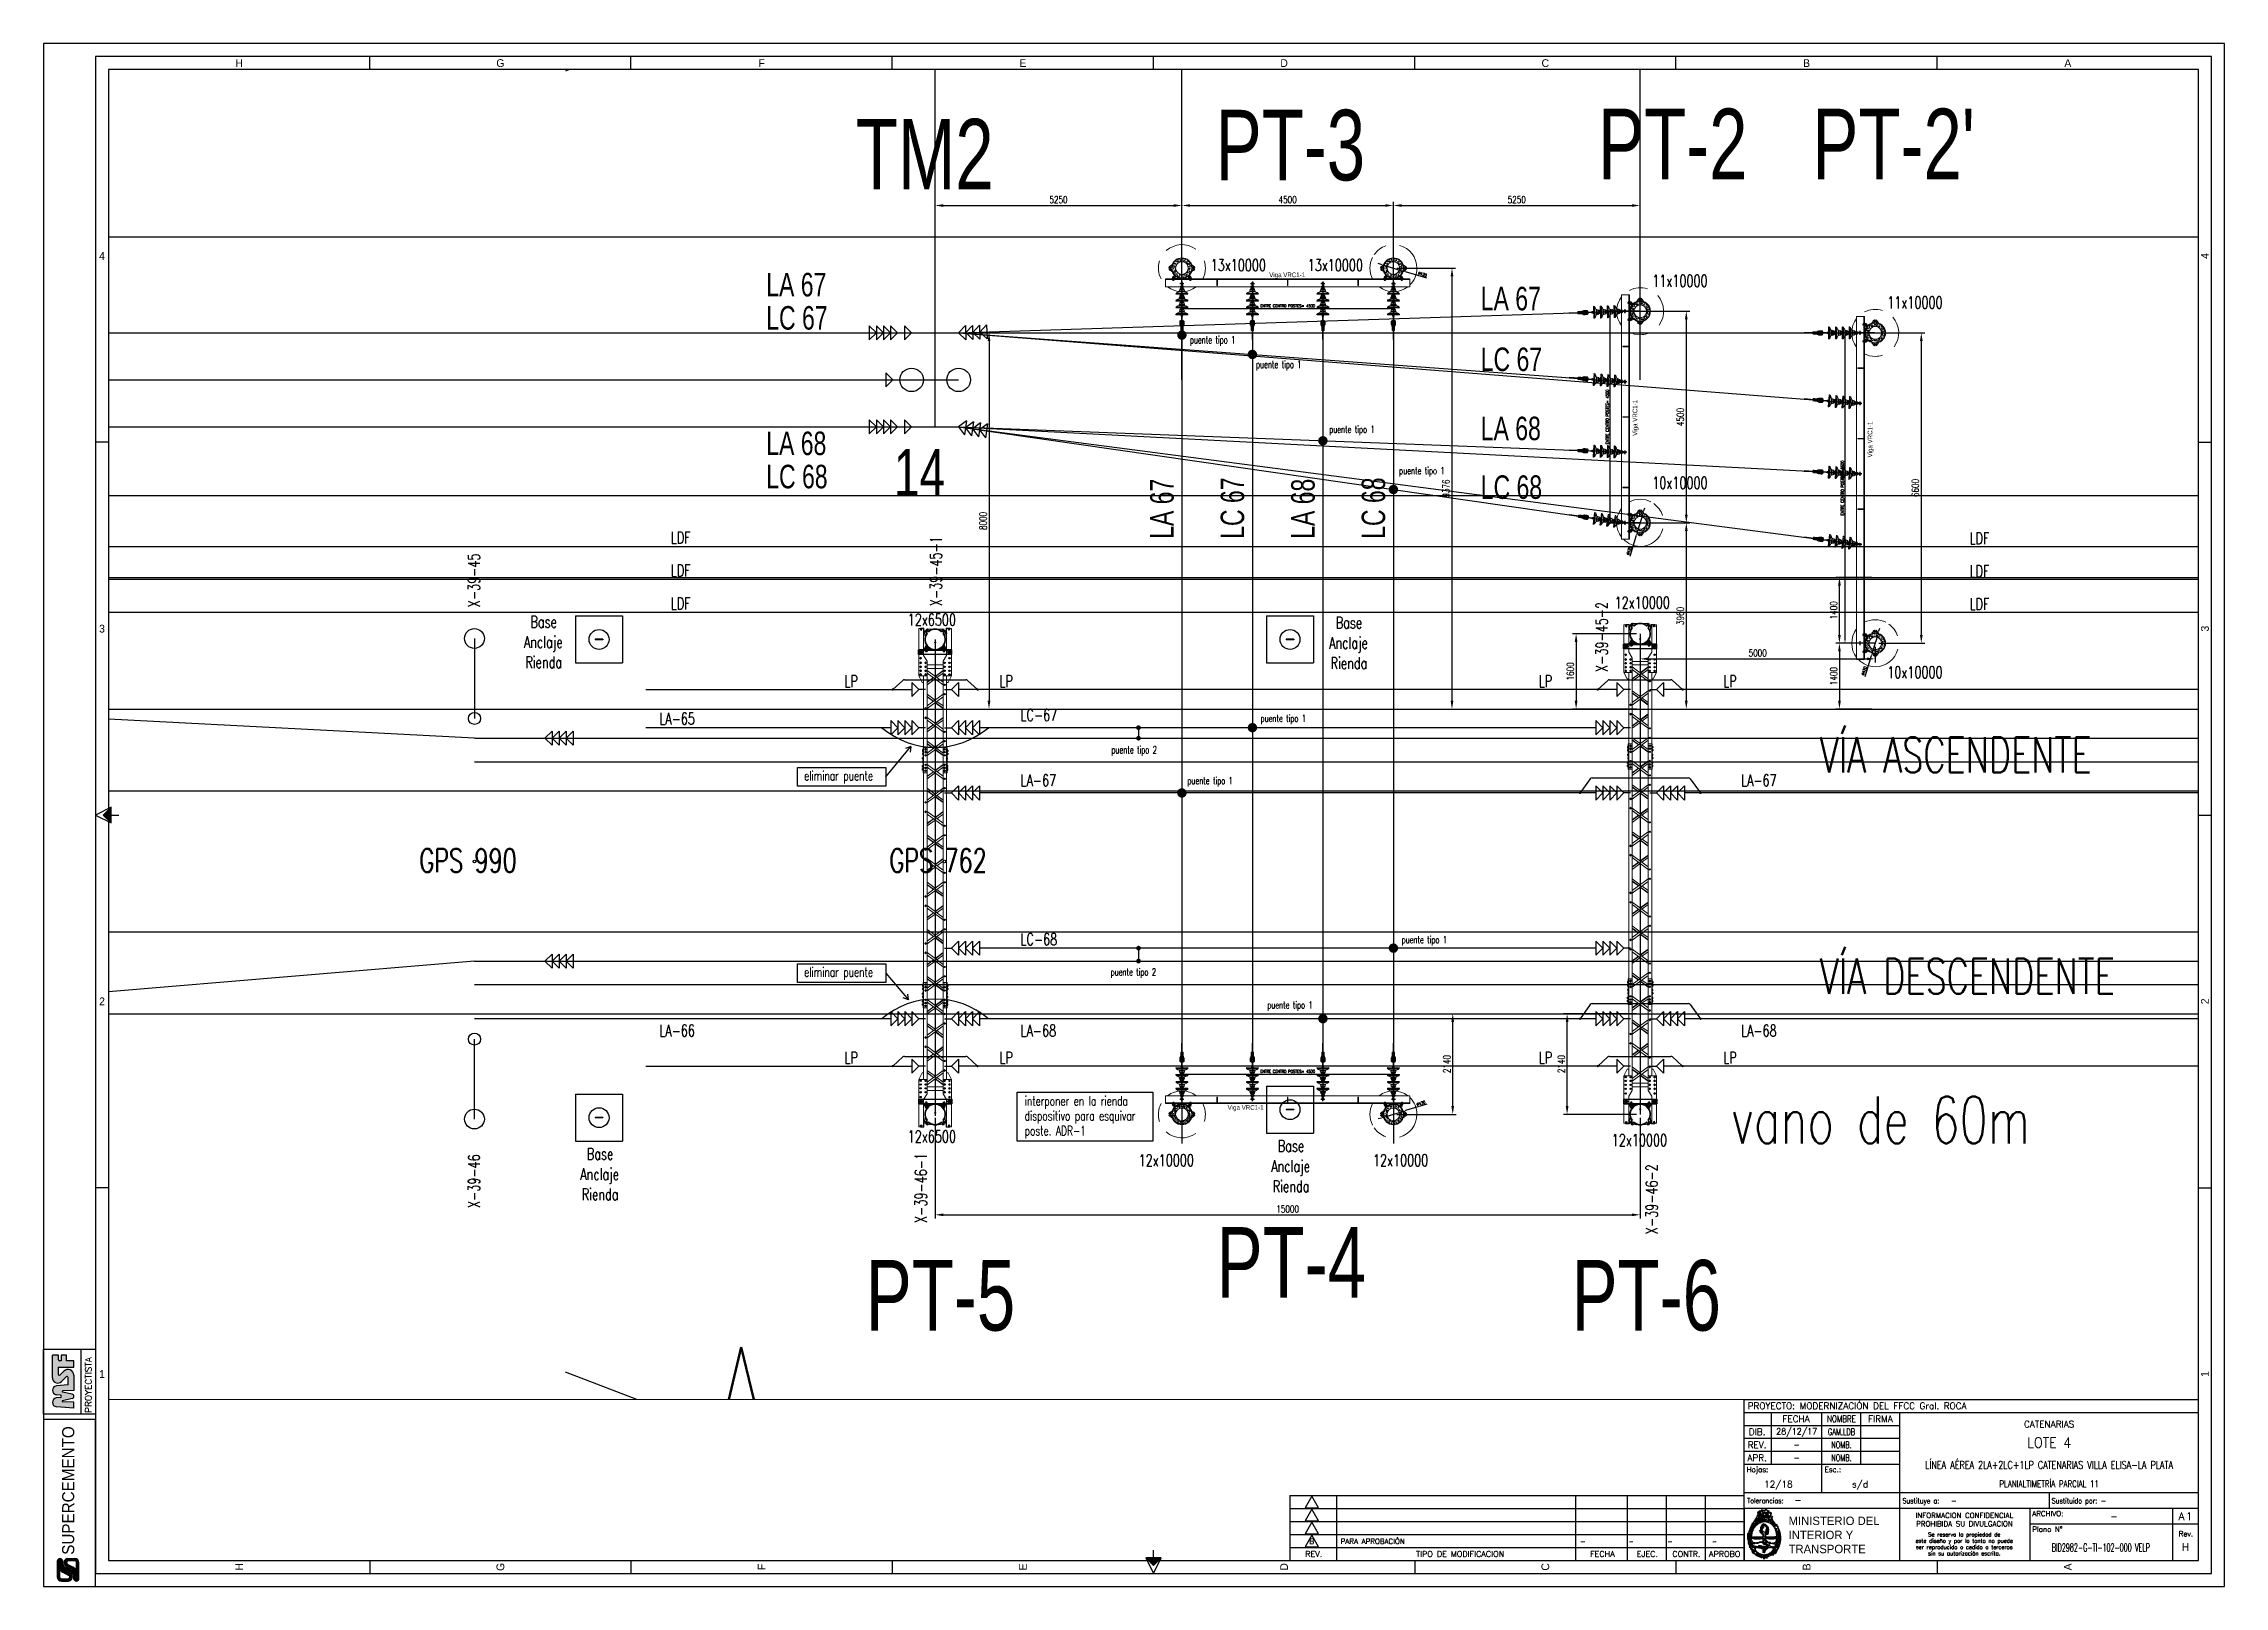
# Paper-space layout 'lámina 12' of a CAD drawing. Header units: millimetres. Extents: x -25 to 815, y 283 to 877.
# The model-space entities are those that its viewports show. They can reach past a viewport. Long polylines and large blocks are cut down to what shows.
import ezdxf
from ezdxf.enums import TextEntityAlignment as Align

# ---------------------------------------------------------------- set-up
doc = ezdxf.new("R2010")
doc.units = ezdxf.units.MM
doc.linetypes.add('CENTER', pattern=[50.8, 31.75, -6.35, 6.35, -6.35])
doc.linetypes.add('CENTER2', pattern=[28.575, 19.05, -3.175, 3.175, -3.175])
doc.layers.add('03 Cerramientos', color=7, linetype='Continuous', lineweight=25)
for name, color, linetype in [('0_EJES', 1, 'CENTER2'), ('0_FORMATO', 7, 'Continuous'), ('E4_ESQUEMAS', 2, 'Continuous'), ('LDF', 202, 'Continuous'), ('M0_EQUIPOS', 7, 'Continuous'), ('M2_PLBULONES', 2, 'Continuous'), ('M_DIM', 1, 'Continuous'), ('Textos catenaria', 7, 'Continuous')]:
    doc.layers.add(name, color=color, linetype=linetype)
doc.styles.add('ARIAL', font='arial.ttf', dxfattribs={"width": 0.8})
doc.styles.add('ROMANS', font='arial.ttf', dxfattribs={"width": 0.7})
doc.styles.add('SIMPLEX', font='simplex.shx', dxfattribs={"width": 0.75})
doc.styles.add('STYLE-MSF', font='simplex.shx', dxfattribs={"width": 0.8})
doc.styles.add('STYLE1', font='romans.shx', dxfattribs={"width": 0.75})
doc.linetypes.add('FENCELINE2', pattern='A,0.25,-0.1,[132,ltypeshp.shx,S=0.1,R=0,X=-0.1,Y=0],-0.1,1', length=1.45)
doc.dimstyles.new('DIM1-25', dxfattribs={"dimscale": 25, "dimtxt": 2.5, "dimasz": 2.5, "dimexe": 1.25, "dimexo": 0.5, "dimgap": 1, "dimtad": 1, "dimdec": 1, "dimtxsty": 'STYLE-MSF', "dimcen": 2.5, "dimclrd": 8, "dimclre": 8, "dimclrt": 3, "dimaunit": 1, "dimadec": 1, "dimazin": 2, "dimtfac": 1, "dimtdec": 1, "dimtmove": 0, "dimatfit": 3, "dimfxl": 1, "dimlwd": -1, "dimlwe": -1, "dimarcsym": 0})
doc.dimstyles.new('MSF-DIM1-50', dxfattribs={"dimscale": 50, "dimtxt": 3, "dimasz": 3.5, "dimexe": 1.5, "dimexo": 1.5, "dimgap": 1, "dimtad": 1, "dimdec": 3, "dimdsep": 46, "dimtxsty": 'SIMPLEX', "dimcen": 1.5, "dimclrd": 251, "dimclre": 251, "dimclrt": 7, "dimaunit": 1, "dimadec": 3, "dimazin": 0, "dimtfac": 1, "dimtdec": 3, "dimtmove": 0, "dimatfit": 3, "dimfxl": 1, "dimtolj": 1, "dimtzin": 0, "dimarcsym": 0})

psp = doc.layouts.new('lámina 12')

msp = doc.modelspace()

# ---------------------------------------------------------------- texts
at = {"layer": 'M_DIM', "color": 1, "style": 'ARIAL', "width": 0.75}
for p in [(2728939.5256, -608885.2645), (2728054.4596, -626592.1731)]:
    msp.add_text('Viga VRC1-1', height=100, dxfattribs=at).set_placement(p, align=Align.MIDDLE)
for p in [(2736351.0007, -611914.3965), (2741351.0007, -612374.3965)]:
    msp.add_text('Viga VRC1-1', height=100, rotation=90, dxfattribs=at).set_placement(p, align=Align.MIDDLE)
at = {"layer": 'Textos catenaria', "width": 0.7}
for s, height, style, p in [('A', 2000, 'SIMPLEX', (2716784.8516, -604287.0824)), ('PT-3', 1500, 'ROMANS', (2727419.327, -606864.0727)), ('PT-2', 1500, 'ROMANS', (2735554.3505, -606839.7611)), ("PT-2'", 1500, 'ROMANS', (2740112.9667, -606839.7611)), ('TM2', 1500, 'ROMANS', (2719760.8189, -607057.6023)), ('LA 67', 500, 'ROMANS', (2717857.0672, -609331.9095)), ('LA 67', 500, 'ROMANS', (2733057.8242, -609627.9359)), ('LC 67', 500, 'ROMANS', (2717857.0672, -610038.2995)), ('puente tipo 1', 150, 'SIMPLEX', (2726868.8496, -610330.613)), ('LC 67', 500, 'ROMANS', (2733057.8242, -610919.4352)), ('puente tipo 1', 150, 'SIMPLEX', (2728276.9399, -610854.7211)), ('LA 68', 500, 'ROMANS', (2733057.8242, -612389.724)), ('LA 68', 500, 'ROMANS', (2717857.0672, -612706.5248)), ('puente tipo 1', 150, 'SIMPLEX', (2729833.7051, -612234.1897)), ('14', 1000, 'ROMANS', (2720573.1666, -613578.7118)), ('LC 68', 500, 'ROMANS', (2717857.0672, -613412.9147)), ('puente tipo 1', 150, 'SIMPLEX', (2731321.1432, -613112.7159)), ('LC 68', 500, 'ROMANS', (2733057.8242, -613637.7027)), ('puente tipo 1', 150, 'SIMPLEX', (2728373.7959, -618381.2941)), ('puente tipo 2', 150, 'SIMPLEX', (2725200.0604, -619049.6655)), ('VÍA ASCENDENTE', 750, 'SIMPLEX', (2740269.1543, -619455.3094)), ('eliminar puente', 200, 'SIMPLEX', (2718663.4669, -619625.6712)), ('puente tipo 1', 150, 'SIMPLEX', (2726816.0751, -619705.5009)), ('GPS 990', 500, 'SIMPLEX', (2710478.5448, -621577.2048)), ('GPS 762', 500, 'SIMPLEX', (2720478.5448, -621577.2048)), ('puente tipo 1', 150, 'SIMPLEX', (2731373.7195, -623086.4476)), ('VÍA DESCENDENTE', 750, 'SIMPLEX', (2740269.1543, -624163.3897)), ('eliminar puente', 200, 'SIMPLEX', (2718663.4668, -623800.9488)), ('puente tipo 2', 150, 'SIMPLEX', (2725183.2444, -623774.8318)), ('puente tipo 1', 150, 'SIMPLEX', (2728515.8166, -624473.9632)), ('interponer en la rienda', 200, 'SIMPLEX', (2723354.175, -626541.3689)), ('dispositivo para esquivar', 200, 'SIMPLEX', (2723354.175, -626856.7922)), ('vano de 60m', 1000, 'SIMPLEX', (2738385.4122, -627343.8152)), ('poste. ADR-1', 200, 'SIMPLEX', (2723354.175, -627174.1314)), ('PT-4', 1500, 'ROMANS', (2727438.6264, -630624.5183)), ('PT-5', 1500, 'ROMANS', (2719974.7998, -631324.0405)), ('PT-6', 1500, 'ROMANS', (2734989.86, -631324.0405)), ('A', 2000, 'SIMPLEX', (2716784.8516, -633676.7453))]:
    msp.add_text(s, height=height, dxfattribs=dict(at, style=style)).set_placement(p)
at = {"layer": 'Textos catenaria', "color": 7, "style": 'SIMPLEX', "width": 0.7}
for s, p in [('13x10000', (2727310.7672, -608789.9723)), ('13x10000', (2729374.6767, -608789.9723)), ('11x10000', (2736706.0155, -609126.4764)), ('11x10000', (2741706.0155, -609586.4764)), ('10x10000', (2736706.0155, -613422.0155)), ('LDF', (2715826.013, -614586.2854)), ('LDF', (2743457.1845, -614600.0767)), ('LDF', (2715826.013, -615286.6194)), ('LDF', (2743457.1845, -615300.4107)), ('LDF', (2715826.013, -615986.9547)), ('12x6500', (2720866.0806, -616332.9934)), ('12x10000', (2735904.7541, -615968.4048)), ('LDF', (2743457.1845, -616000.746)), ('Anclaje', (2712699.6693, -616807.1679)), ('Base', (2712840.9281, -616377.2941)), ('Anclaje', (2729831.6851, -616825.3738)), ('Base', (2729972.9439, -616395.5)), ('Rienda', (2712731.7706, -617237.0439)), ('Rienda', (2729863.7864, -617255.2499)), ('LP', (2719522.9038, -617639.2116)), ('LP', (2722816.2459, -617639.2116)), ('LP', (2734290.3128, -617639.2116)), ('LP', (2738216.6776, -617639.2116)), ('10x10000', (2741706.0155, -617450.8243)), ('LA-65', (2715581.0132, -618436.7647)), ('LC-67', (2723266.2459, -618359.8743)), ('LA-67', (2723266.2459, -619748.1598)), ('LA-67', (2738594.7876, -619748.1598)), ('LC-68', (2723266.2459, -623128.6003)), ('LA-66', (2715581.0131, -625069.9679)), ('LA-68', (2723266.2458, -625069.9679)), ('LA-68', (2738594.7875, -625069.9679)), ('LP', (2719522.9038, -625646.5144)), ('LP', (2722816.2459, -625646.5144)), ('LP', (2734290.3128, -625646.5144)), ('LP', (2738216.6776, -625646.5144)), ('12x6500', (2720866.0806, -627322.1079)), ('12x10000', (2735843.9761, -627400.518)), ('Base', (2714040.5114, -627692.2738)), ('12x10000', (2725778.6414, -627828.7362)), ('Anclaje', (2728598.9099, -627952.1475)), ('Base', (2728740.1687, -627522.2738)), ('12x10000', (2730762.9496, -627828.7362)), ('Anclaje', (2713899.2526, -628122.1475)), ('Rienda', (2728631.0112, -628382.0236)), ('Rienda', (2713931.3539, -628552.0236))]:
    msp.add_text(s, height=250, dxfattribs=at).set_placement(p)
at = {"layer": 'Textos catenaria', "width": 0.7}
for s, height, style, p in [('LA 67', 500, 'ROMANS', (2726523.6992, -614487.5291)), ('LC 67', 500, 'ROMANS', (2728023.6992, -614487.5291)), ('LA 68', 500, 'ROMANS', (2729523.6992, -614487.5291)), ('LC 68', 500, 'ROMANS', (2731023.6992, -614487.5291)), ('X-39-45-1', 250, 'SIMPLEX', (2721590.3482, -615916.4617)), ('X-39-45', 250, 'SIMPLEX', (2711764.3804, -615939.5335)), ('X-39-45-2', 250, 'SIMPLEX', (2735756.7376, -617315.3682)), ('X-39-46', 250, 'SIMPLEX', (2711764.3804, -628716.268)), ('X-39-46-1', 250, 'SIMPLEX', (2721270.9336, -629033.5345)), ('X-39-46-2', 250, 'SIMPLEX', (2736819.4243, -629272.4863))]:
    msp.add_text(s, height=height, rotation=90, dxfattribs=dict(at, style=style)).set_placement(p)

# ---------------------------------------------------------------- blocks, each defined once
blk = doc.blocks.new('*X154')
at = {"color": 0}
for p, q in [((95.67, 17.54), (98.62, 20.48)), ((95.76, 17.45), (98.62, 20.31)), ((95.85, 17.36), (98.62, 20.13)), ((95.94, 17.27), (98.62, 19.95)), ((96.02, 17.18), (98.62, 19.78)), ((96.11, 17.09), (98.62, 19.6)), ((96.2, 17), (98.62, 19.42)), ((96.29, 16.92), (98.62, 19.25)), ((96.38, 16.83), (98.62, 19.07)), ((96.47, 16.74), (98.62, 18.89)), ((96.55, 16.65), (98.62, 18.71)), ((96.64, 16.56), (98.62, 18.54)), ((96.73, 16.47), (98.62, 18.36)), ((96.82, 16.39), (98.62, 18.18)), ((96.91, 16.3), (98.62, 18.01)), ((97, 16.21), (98.62, 17.83)), ((97.08, 16.12), (98.62, 17.65)), ((97.17, 16.03), (98.62, 17.48)), ((97.26, 15.94), (98.62, 17.3)), ((97.35, 15.86), (98.62, 17.12)), ((97.44, 15.77), (98.62, 16.95)), ((97.53, 15.68), (98.62, 16.77)), ((97.61, 15.59), (98.62, 16.59)), ((97.7, 15.5), (98.62, 16.42)), ((97.79, 15.41), (98.62, 16.24)), ((97.88, 15.33), (98.62, 16.06)), ((97.97, 15.24), (98.62, 15.89)), ((98.06, 15.15), (98.62, 15.71)), ((98.15, 15.06), (98.62, 15.53)), ((98.23, 14.97), (98.62, 15.36)), ((98.32, 14.88), (98.62, 15.18)), ((98.41, 14.79), (98.62, 15)), ((98.5, 14.71), (98.62, 14.83)), ((98.59, 14.62), (98.62, 14.65))]:
    blk.add_line(p, q, dxfattribs=at)
blk = doc.blocks.new('*X155')
at = {"color": 0}
for p, q in [((95.67, 17.54), (98.62, 20.48)), ((95.76, 17.45), (98.62, 20.31)), ((95.85, 17.36), (98.62, 20.13)), ((95.94, 17.27), (98.62, 19.95)), ((96.02, 17.18), (98.62, 19.78)), ((96.11, 17.09), (98.62, 19.6)), ((96.2, 17), (98.62, 19.42)), ((96.29, 16.92), (98.62, 19.25)), ((96.38, 16.83), (98.62, 19.07)), ((96.47, 16.74), (98.62, 18.89)), ((96.55, 16.65), (98.62, 18.71)), ((96.64, 16.56), (98.62, 18.54)), ((96.73, 16.47), (98.62, 18.36)), ((96.82, 16.39), (98.62, 18.18)), ((96.91, 16.3), (98.62, 18.01)), ((97, 16.21), (98.62, 17.83)), ((97.08, 16.12), (98.62, 17.65)), ((97.17, 16.03), (98.62, 17.48)), ((97.26, 15.94), (98.62, 17.3)), ((97.35, 15.86), (98.62, 17.12)), ((97.44, 15.77), (98.62, 16.95)), ((97.53, 15.68), (98.62, 16.77)), ((97.61, 15.59), (98.62, 16.59)), ((97.7, 15.5), (98.62, 16.42)), ((97.79, 15.41), (98.62, 16.24)), ((97.88, 15.33), (98.62, 16.06)), ((97.97, 15.24), (98.62, 15.89)), ((98.06, 15.15), (98.62, 15.71)), ((98.15, 15.06), (98.62, 15.53)), ((98.23, 14.97), (98.62, 15.36)), ((98.32, 14.88), (98.62, 15.18)), ((98.41, 14.79), (98.62, 15)), ((98.5, 14.71), (98.62, 14.83)), ((98.59, 14.62), (98.62, 14.65))]:
    blk.add_line(p, q, dxfattribs=at)
blk = doc.blocks.new('ISO_A1')
at = {"color": 7}
for p, q in [((-402.14, 287.48), (-402.14, 2.98)), ((402.86, 287.48), (-402.14, 287.48)), ((402.86, -286.52), (402.86, 287.48)), ((-402.14, -2.02), (-402.14, -286.52)), ((-402.14, -286.52), (-2.14, -286.52)), ((2.86, -286.52), (402.86, -286.52))]:
    blk.add_line(p, q, dxfattribs=at)
at = {"color": 254}
for p, q in [((-301.51, 287.48), (-301.51, 292.48)), ((-200.89, 287.48), (-200.89, 292.48)), ((-100.26, 287.48), (-100.26, 292.48)), ((0.36, 287.48), (0.36, 292.48)), ((100.99, 287.48), (100.99, 292.48)), ((201.61, 287.48), (201.61, 292.48)), ((302.24, 287.48), (302.24, 292.48)), ((-402.14, 143.98), (-407.14, 143.98)), ((402.86, 143.98), (407.86, 143.98)), ((-401.14, 3.48), (-407.14, 0.48)), ((-407.14, 0.48), (-401.14, -2.52)), ((-401.14, 3.48), (-404.14, 0.48)), ((-404.14, 0.48), (-401.14, -2.52)), ((-401.14, -2.52), (-401.14, 3.48)), ((-401.14, 0.48), (-398.14, 0.48)), ((402.86, 0.48), (407.86, 0.48)), ((-402.14, -143.02), (-407.14, -143.02)), ((402.86, -143.02), (407.86, -143.02)), ((3.36, -285.52), (-2.64, -285.52)), ((-2.64, -285.52), (0.36, -288.52)), ((-2.64, -285.52), (0.36, -291.52)), ((0.36, -285.52), (0.36, -282.52)), ((0.36, -288.52), (3.36, -285.52)), ((0.36, -291.52), (3.36, -285.52)), ((-301.51, -286.52), (-301.51, -291.52)), ((-200.89, -286.52), (-200.89, -291.52)), ((-100.26, -286.52), (-100.26, -291.52)), ((100.99, -286.52), (100.99, -291.52)), ((201.61, -286.52), (201.61, -291.52)), ((302.24, -286.52), (302.24, -291.52))]:
    blk.add_line(p, q, dxfattribs=at)
for points in [[(-427.14, 297.48), (-427.14, -296.52), (412.86, -296.52), (412.86, 297.48)], [(-407.14, 292.48), (-407.14, -291.52), (407.86, -291.52), (407.86, 292.48)]]:
    blk.add_lwpolyline(points, close=True, dxfattribs=at)
blk.add_blockref('*X154', (-499.76, -17.11), dxfattribs=at)
at = {"color": 254, "rotation": 90}
blk.add_blockref('*X155', (17.95, -384.14), dxfattribs=at)
at = {"color": 254}
for s, p in [('H', (-351.83, 289.98)), ('G', (-251.2, 289.98)), ('F', (-150.58, 289.98)), ('E', (-49.95, 289.98)), ('D', (50.67, 289.98)), ('C', (151.3, 289.98)), ('B', (251.92, 289.98)), ('A', (352.55, 289.98)), ('4', (-404.64, 215.73)), ('3', (-404.64, 72.23)), ('2', (-404.64, -71.27)), ('1', (-404.64, -214.77))]:
    blk.add_text(s, height=3, dxfattribs=at).set_placement(p, align=Align.MIDDLE_CENTER)
for s, p in [('4', (405.36, 215.73)), ('3', (405.36, 72.23)), ('2', (405.36, -71.27)), ('1', (405.36, -214.77)), ('H', (-351.83, -289.02)), ('G', (-251.2, -289.02)), ('F', (-150.58, -289.02)), ('E', (-49.95, -289.02)), ('D', (50.67, -289.02)), ('C', (151.3, -289.02)), ('B', (251.92, -289.02)), ('A', (352.55, -289.02))]:
    blk.add_text(s, height=3, rotation=90, dxfattribs=at).set_placement(p, align=Align.MIDDLE_CENTER)
blk = doc.blocks.new('ROTULO_REV_2.dwg')
at = {"color": 7}
for q in [(175, 25), (0, 0)]:
    blk.add_line((0, 25), q, dxfattribs=at)
at = {"color": 255}
for p, q in [((0, 20), (175, 20)), ((18, 25), (18, 0)), ((110, 25), (110, 0)), ((130, 25), (130, 0)), ((145, 25), (145, 0)), ((160, 25), (160, 0)), ((0, 15), (175, 15)), ((0, 10), (175, 10)), ((0, 5), (175, 5))]:
    blk.add_line(p, q, dxfattribs=at)
blk.add_line((0, 0), (175, 0))
at = {"color": 254}
for points in [[(8.48, 24.74), (5.88, 20.24), (11.08, 20.24)], [(8.48, 19.74), (5.88, 15.24), (11.08, 15.24)], [(8.48, 14.74), (5.88, 10.24), (11.08, 10.24)], [(8.48, 9.74), (5.88, 5.24), (11.08, 5.24)]]:
    blk.add_lwpolyline(points, close=True, dxfattribs=at)
at = {"color": 254, "style": 'STYLE1'}
for s, p in [('REV.', (9.25, 2.46)), ('TIPO DE MODIFICACION', (65.62, 2.46)), ('FECHA', (120.41, 2.46)), ('EJEC.', (137.72, 2.46)), ('CONTR.', (152.79, 2.46)), ('APROBO', (167.53, 2.46))]:
    blk.add_text(s, height=2.25, dxfattribs=at).set_placement(p, align=Align.MIDDLE_CENTER)
for tag, p in [('A', (7.58, 21.34)), ('A', (7.58, 16.34)), ('PARACONSULTA', (19.59, 21.34)), ('PARACONSULTA', (19.59, 16.34)), ('DD/MM/AA', (111.81, 21.34)), ('DD/MM/AA', (111.81, 16.34)), ('A', (7.58, 11.34)), ('PARACONSULTA', (19.59, 11.34)), ('DD/MM/AA', (111.81, 11.34)), ('DD/MM/AA', (111.81, 6.34)), ('A', (7.58, 6.34)), ('PARACONSULTA', (19.59, 6.34))]:
    blk.add_attdef(tag, p, '', height=2, dxfattribs=at)
at = {"color": 254, "style": 'STYLE1', "width": 0.8}
for p in [(130.5, 21.34), (130.5, 16.34), (145.5, 21.34), (145.5, 16.34), (162.61, 21.34), (162.61, 16.34), (130.5, 11.34), (145.5, 11.34), (162.61, 11.34), (130.5, 6.34), (145.5, 6.34), (162.61, 6.34)]:
    blk.add_attdef('NOMB.', p, '', height=2, dxfattribs=at)
blk = doc.blocks.new('ROTULO_CARATULA')
at = {"layer": '0_FORMATO', "color": 255}
for p, q in [((0, 0), (0, 62)), ((0, 52), (60, 52)), ((10.56, 37), (10.56, 57)), ((30, 37), (30, 57)), ((45, 37), (45, 57)), ((60, 0), (60, 57)), ((0, 47), (60, 47)), ((0, 42), (60, 42)), ((0, 37), (60, 37)), ((30, 26), (30, 37)), ((175, 26), (0, 26)), ((117.5, 26), (117.5, 20)), ((175, 20), (0, 20)), ((0, 19.43), (0, 0)), ((59.99, 0), (59.99, 19.16)), ((110, 20), (110, 0)), ((165, 20), (165, 0)), ((175, 14), (110, 14)), ((0, 0), (175, 0))]:
    blk.add_line(p, q, dxfattribs=at)
at = {"layer": '0_FORMATO', "color": 7}
for p, q in [((0, 62), (175, 62)), ((0, 57), (175, 57))]:
    blk.add_line(p, q, dxfattribs=at)
at = {"layer": '0_FORMATO', "color": 253}
for p, q in [((0, 19.89), (0, 17.7)), ((4.86, 16.59), (5.01, 16.8)), ((5.01, 16.8), (5.17, 17.01)), ((5.17, 17.01), (5.32, 17.22)), ((5.2, 18.25), (6.02, 19.07)), ((5.37, 18.01), (5.2, 18.25)), ((5.2, 17.43), (5.37, 17.66)), ((5.32, 17.22), (5.47, 17.43)), ((5.45, 17.88), (5.37, 18.01)), ((5.37, 17.66), (5.45, 17.79)), ((5.45, 17.79), (5.45, 17.88)), ((6.02, 19.07), (6.32, 19)), ((6.32, 19), (6.44, 19.06)), ((6.44, 19.06), (6.57, 19.34)), ((6.57, 19.34), (7.39, 18.79)), ((7.39, 18.79), (7.66, 19.34)), ((7.66, 19.34), (7.94, 18.79)), ((7.94, 18.79), (8.21, 19.62)), ((8.21, 19.62), (9.58, 19.07)), ((9.58, 19.07), (9.31, 18.25)), ((9.31, 18.25), (10.4, 18.25)), ((10.4, 18.25), (10.13, 16.6)), ((10.4, 16.72), (10.66, 16.82)), ((10.66, 16.82), (10.93, 16.92)), ((10.85, 16.82), (10.77, 16.64)), ((10.96, 16.99), (10.85, 16.82)), ((1.59, 8.58), (1.6, 8.83)), ((1.59, 8.34), (1.59, 8.58)), ((1.6, 8.83), (1.61, 9.07)), ((1.61, 9.07), (1.63, 9.31)), ((1.63, 9.31), (1.66, 9.56)), ((1.66, 9.56), (1.69, 9.8)), ((1.69, 9.8), (1.73, 10.04)), ((1.73, 10.04), (1.77, 10.28)), ((1.77, 10.28), (1.83, 10.52)), ((1.83, 10.52), (1.88, 10.75)), ((1.88, 10.75), (1.95, 10.99)), ((1.95, 10.99), (2.01, 11.23)), ((2.01, 11.23), (2.09, 11.46)), ((2.09, 11.46), (2.17, 11.69)), ((2.17, 11.69), (2.25, 11.93)), ((2.25, 11.93), (2.34, 12.16)), ((2.34, 12.16), (2.43, 12.39)), ((2.43, 12.39), (2.53, 12.62)), ((2.53, 12.62), (2.63, 12.85)), ((2.63, 12.85), (2.74, 13.08)), ((2.74, 13.08), (2.85, 13.3)), ((2.85, 13.3), (2.96, 13.53)), ((2.96, 13.53), (3.08, 13.76)), ((3.08, 13.76), (3.2, 13.98)), ((3.2, 13.98), (3.32, 14.2)), ((3.32, 14.2), (3.45, 14.43)), ((3.45, 14.43), (3.58, 14.65)), ((3.58, 14.65), (3.71, 14.87)), ((3.71, 14.87), (3.85, 15.09)), ((3.85, 15.09), (3.99, 15.3)), ((3.99, 15.3), (4.13, 15.52)), ((4.13, 15.52), (4.27, 15.74)), ((4.27, 15.74), (4.42, 15.95)), ((4.42, 15.95), (4.56, 16.17)), ((4.56, 16.17), (4.71, 16.38)), ((4.71, 16.38), (4.86, 16.59)), ((10.13, 16.6), (10.4, 16.72)), ((10.77, 16.64), (10.74, 16.45)), ((10.74, 16.45), (10.74, 16.25)), ((10.74, 16.25), (10.77, 16.04)), ((10.77, 16.04), (10.83, 15.82)), ((10.83, 15.82), (10.92, 15.6)), ((10.92, 15.6), (11.03, 15.38)), ((11.03, 15.38), (11.16, 15.15)), ((11.16, 15.15), (11.3, 14.92)), ((11.3, 14.92), (11.46, 14.69)), ((11.46, 14.69), (11.62, 14.46)), ((11.62, 14.46), (11.8, 14.24)), ((11.8, 14.24), (11.98, 14.01)), ((11.98, 14.01), (12.15, 13.79)), ((12.15, 13.79), (12.33, 13.58)), ((12.33, 13.58), (12.49, 13.37)), ((12.49, 13.37), (12.65, 13.18)), ((12.65, 13.18), (12.8, 12.99)), ((12.8, 12.99), (12.93, 12.81)), ((12.93, 12.81), (13.04, 12.65)), ((13.04, 12.65), (13.12, 12.49)), ((13.12, 12.49), (13.23, 12.29)), ((13.23, 12.29), (13.33, 12.07)), ((13.33, 12.07), (13.42, 11.85)), ((13.42, 11.85), (13.5, 11.63)), ((13.5, 11.63), (13.58, 11.4)), ((13.58, 11.4), (13.65, 11.17)), ((13.65, 11.17), (13.72, 10.93)), ((13.72, 10.93), (13.78, 10.7)), ((13.78, 10.7), (13.83, 10.45)), ((13.83, 10.45), (13.88, 10.21)), ((13.88, 10.21), (13.92, 9.96)), ((13.92, 9.96), (13.95, 9.72)), ((13.95, 9.72), (13.98, 9.47)), ((13.98, 9.47), (14, 9.21)), ((14, 9.21), (14.01, 8.96)), ((14.01, 8.96), (14.02, 8.71)), ((14.02, 8.46), (14.01, 8.2)), ((14.02, 8.71), (14.02, 8.46)), ((1.6, 8.09), (1.59, 8.34)), ((1.61, 7.84), (1.6, 8.09)), ((1.64, 7.59), (1.61, 7.84)), ((1.67, 7.34), (1.64, 7.59)), ((1.7, 7.09), (1.67, 7.34)), ((1.75, 6.84), (1.7, 7.09)), ((1.8, 6.59), (1.75, 6.84)), ((1.87, 6.34), (1.8, 6.59)), ((1.94, 6.08), (1.87, 6.34)), ((2.02, 5.83), (1.94, 6.08)), ((2.11, 5.58), (2.02, 5.83)), ((2.21, 5.32), (2.11, 5.58)), ((2.31, 5.06), (2.21, 5.32)), ((2.43, 4.81), (2.31, 5.06)), ((2.56, 4.55), (2.43, 4.81)), ((2.69, 4.29), (2.56, 4.55)), ((2.82, 4.07), (2.69, 4.29)), ((2.95, 3.85), (2.82, 4.07)), ((3.1, 3.63), (2.95, 3.85)), ((3.26, 3.41), (3.1, 3.63)), ((3.43, 3.19), (3.26, 3.41)), ((3.62, 2.98), (3.43, 3.19)), ((3.81, 2.77), (3.62, 2.98)), ((4.01, 2.58), (3.81, 2.77)), ((4.21, 2.39), (4.01, 2.58)), ((4.43, 2.2), (4.21, 2.39)), ((4.65, 2.04), (4.43, 2.2)), ((4.88, 1.88), (4.65, 2.04)), ((5.11, 1.74), (4.88, 1.88)), ((5.35, 1.61), (5.11, 1.74)), ((5.59, 1.51), (5.35, 1.61)), ((8.48, 1.82), (5.47, 2.1)), ((5.47, 2.1), (6.84, 1.28)), ((5.84, 1.42), (5.59, 1.51)), ((6.09, 1.35), (5.84, 1.42)), ((6.34, 1.3), (6.09, 1.35)), ((6.59, 1.28), (6.34, 1.3)), ((6.84, 1.28), (6.59, 1.28)), ((6.84, 1.28), (8.48, 1.82)), ((7.14, 1.25), (6.84, 1.28)), ((7.33, 1.17), (7.14, 1.25)), ((7.45, 1.02), (7.33, 1.17)), ((7.55, 0.78), (7.45, 1.02)), ((7.66, 0.46), (7.55, 0.78)), ((8.21, 1.28), (7.66, 0.46)), ((9.58, 1.55), (8.21, 1.28)), ((10.4, 2.65), (8.76, 1.82)), ((8.76, 1.82), (9.58, 1.55)), ((10.13, 1.82), (10.4, 2.65)), ((10.36, 1.92), (10.13, 1.82)), ((10.58, 2.03), (10.36, 1.92)), ((10.8, 2.15), (10.58, 2.03)), ((11.01, 2.27), (10.8, 2.15)), ((11.21, 2.41), (11.01, 2.27)), ((11.41, 2.55), (11.21, 2.41)), ((11.6, 2.7), (11.41, 2.55)), ((11.78, 2.86), (11.6, 2.7)), ((11.95, 3.02), (11.78, 2.86)), ((12.12, 3.2), (11.95, 3.02)), ((12.28, 3.38), (12.12, 3.2)), ((12.43, 3.56), (12.28, 3.38)), ((12.58, 3.76), (12.43, 3.56)), ((12.71, 3.95), (12.58, 3.76)), ((12.84, 4.16), (12.71, 3.95)), ((12.97, 4.37), (12.84, 4.16)), ((13.09, 4.58), (12.97, 4.37)), ((13.2, 4.8), (13.09, 4.58)), ((13.3, 5.03), (13.2, 4.8)), ((13.4, 5.26), (13.3, 5.03)), ((13.48, 5.49), (13.4, 5.26)), ((13.57, 5.72), (13.48, 5.49)), ((13.64, 5.96), (13.57, 5.72)), ((13.71, 6.2), (13.64, 5.96)), ((13.77, 6.45), (13.71, 6.2)), ((13.83, 6.69), (13.77, 6.45)), ((13.87, 6.94), (13.83, 6.69)), ((13.91, 7.19), (13.87, 6.94)), ((13.95, 7.44), (13.91, 7.19)), ((13.98, 7.7), (13.95, 7.44)), ((14, 7.95), (13.98, 7.7)), ((14.01, 8.2), (14, 7.95))]:
    blk.add_line(p, q, dxfattribs=at)
at = {"layer": '0_FORMATO'}
blk.add_line((59.99, 19.16), (59.99, 21.62), dxfattribs=at)
at = {"layer": '0_FORMATO', "color": 253}
for points in [[(0, 19.89), (0, 19.89)], [(6.3, 18.79), (5.47, 17.15), (4.93, 17.15), (4.93, 15.51), (5.22, 15.48), (5.42, 15.4), (5.5, 15.29), (5.44, 15.13), (5.2, 14.96), (5.42, 14.93), (5.66, 14.92), (5.92, 14.91), (6.21, 14.92), (6.5, 14.95), (6.79, 14.99), (7.09, 15.04), (7.39, 15.1), (7.67, 15.18), (7.94, 15.27), (8.19, 15.38), (8.41, 15.5), (8.6, 15.63), (8.76, 15.78), (5.75, 15.24), (6.3, 18.79)], [(6.02, 19.07), (5.2, 18.25), (5.51, 18.2), (5.75, 18.24), (5.93, 18.34), (6.03, 18.51), (6.06, 18.76), (6.02, 19.07)], [(5.75, 17.43), (5.47, 16.06), (5.69, 16.27), (5.83, 16.47), (5.9, 16.67), (5.9, 16.89), (5.85, 17.14), (5.75, 17.43)], [(6.57, 18.25), (6.02, 16.88), (6.25, 17.15), (6.42, 17.39), (6.53, 17.63), (6.58, 17.91), (6.57, 18.25)], [(6.02, 16.33), (6.84, 16.33), (6.57, 17.43), (7.66, 17.43), (7.39, 16.6), (8.21, 16.6), (7.94, 17.43), (8.76, 17.43), (8.78, 17.04), (8.85, 16.78), (9.01, 16.57), (9.31, 16.33), (9.25, 16.62), (9.18, 16.88), (9.09, 17.11), (8.99, 17.32), (8.88, 17.5), (8.76, 17.65), (8.63, 17.78), (8.49, 17.88), (8.34, 17.96), (8.19, 18.02), (8.03, 18.05), (7.87, 18.06), (7.71, 18.05), (7.54, 18.02), (7.38, 17.96), (7.21, 17.89), (7.05, 17.79), (6.9, 17.67), (6.75, 17.54), (6.6, 17.38), (6.47, 17.21), (6.34, 17.01), (6.22, 16.8), (6.11, 16.58), (6.02, 16.33)], [(8.21, 19.62), (8.07, 19.32), (7.95, 19.15), (7.82, 19.09), (7.64, 19.16), (7.39, 19.34), (6.57, 19.34), (6.68, 19.08), (6.81, 18.86), (6.96, 18.69), (7.13, 18.56), (7.32, 18.47), (7.51, 18.41), (7.72, 18.38), (7.94, 18.37), (8.16, 18.39), (8.4, 18.43), (8.63, 18.49), (8.87, 18.55), (9.11, 18.63), (9.35, 18.71), (9.58, 18.79), (8.21, 19.62)], [(6.57, 17.43), (6.7, 17.13), (6.83, 16.89), (6.98, 16.71), (7.15, 16.58), (7.36, 16.47), (7.62, 16.39), (7.94, 16.33), (7.66, 17.43), (6.57, 17.43)], [(6.84, 17.43), (6.84, 16.88), (7.39, 16.88), (7.39, 17.43), (6.84, 17.43)], [(6.93, 18.34), (7.02, 18.16), (6.93, 18.34)], [(7.75, 19.16), (7.85, 18.98), (7.75, 19.16)], [(7.94, 17.43), (7.94, 16.88), (8.76, 16.88), (8.76, 17.43), (7.94, 17.43)], [(8.21, 16.88), (9.03, 16.33), (8.21, 16.88)], [(8.48, 18.52), (8.48, 17.97), (9.03, 17.97), (8.48, 18.52)], [(8.76, 17.97), (9.85, 16.33), (9.75, 16.64), (9.65, 16.92), (9.54, 17.17), (9.4, 17.39), (9.23, 17.59), (9.02, 17.79), (8.76, 17.97)], [(9.03, 18.79), (9.31, 15.78), (10.67, 15.51), (10.67, 16.6), (10.13, 16.6), (10.4, 18.25), (9.03, 18.79)], [(9.67, 17.24), (9.76, 17.06), (9.67, 17.24)], [(1.37, 10.31), (1.37, 8.12), (1.64, 8.94), (2.46, 9.21), (2.3, 9.4), (2.15, 9.52), (2.06, 9.59), (2.06, 9.64), (2.19, 9.69), (2.46, 9.76), (1.37, 10.31)], [(6.02, 11.68), (6.09, 11.35), (6.17, 11.09), (6.27, 10.87), (6.41, 10.7), (6.58, 10.56), (6.8, 10.46), (7.06, 10.37), (7.39, 10.31), (7.39, 8.94), (2.74, 8.94), (2.76, 9.2), (2.79, 9.47), (2.82, 9.74), (2.85, 10), (2.86, 10.26), (2.85, 10.52), (2.82, 10.76), (2.75, 10.99), (2.63, 11.21), (2.46, 11.4), (2.74, 10.86), (1.92, 11.13), (1.64, 10.04), (2.19, 10.58), (1.92, 9.21), (2.46, 7.57), (2.74, 8.67), (7.39, 8.67), (7.39, 6.75), (7.94, 8.67), (8.2, 8.67), (8.46, 8.68), (8.72, 8.68), (8.99, 8.7), (9.26, 8.71), (9.53, 8.72), (9.8, 8.72), (10.07, 8.73), (10.33, 8.73), (10.6, 8.72), (10.87, 8.71), (11.13, 8.69), (11.39, 8.66), (11.64, 8.62), (11.89, 8.56), (12.14, 8.5), (12.38, 8.42), (12.62, 8.32), (12.85, 8.21), (13.07, 8.08), (13.28, 7.93), (13.49, 7.76), (13.68, 7.57), (12.59, 7.85), (12.04, 4.84), (10.67, 5.11), (11.5, 4.56), (10.13, 2.65), (11.22, 2.65), (12.59, 5.93), (13.68, 5.66), (12.86, 6.2), (12.86, 7.3), (13.68, 6.48), (13.96, 10.31), (13.14, 8.39), (13.14, 9.49), (12.89, 9.36), (12.64, 9.25), (12.38, 9.16), (12.12, 9.09), (11.85, 9.03), (11.58, 8.98), (11.3, 8.94), (11.02, 8.92), (10.74, 8.9), (10.46, 8.89), (10.18, 8.89), (9.89, 8.89), (9.61, 8.89), (9.33, 8.9), (9.05, 8.91), (8.76, 8.92), (8.49, 8.93), (8.21, 8.94), (7.94, 8.94), (8.48, 10.58), (7.12, 11.13), (7.09, 10.83), (7.01, 10.66), (6.86, 10.6), (6.63, 10.59), (6.3, 10.58), (6.02, 11.68)], [(1.64, 8.94), (1.69, 8.61), (1.75, 8.34), (1.84, 8.11), (1.98, 7.92), (2.18, 7.74), (2.46, 7.57), (1.92, 8.12), (2.46, 8.94), (1.64, 8.94)], [(1.92, 10.58), (1.92, 10.04), (2.46, 10.04), (1.92, 10.58)], [(2.01, 11.77), (2.1, 11.59), (2.01, 11.77)], [(2.1, 9.67), (2.28, 9.58), (2.1, 9.67)], [(2.19, 12.23), (2.18, 11.9), (2.19, 11.64), (2.23, 11.42), (2.33, 11.24), (2.49, 11.05), (2.74, 10.86), (2.46, 11.4), (3.28, 11.13), (2.19, 12.23)], [(3.28, 14.41), (3.13, 14.14), (2.98, 13.87), (2.85, 13.62), (2.73, 13.36), (2.63, 13.1), (2.55, 12.84), (2.5, 12.56), (2.47, 12.27), (2.46, 11.95), (2.6, 12.18), (2.73, 12.41), (2.87, 12.65), (3, 12.89), (3.12, 13.14), (3.21, 13.4), (3.29, 13.65), (3.33, 13.91), (3.33, 14.16), (3.28, 14.41)], [(2.74, 8.94), (7.39, 8.94), (7.39, 10.04), (7.23, 10.14), (7.08, 10.26), (6.94, 10.42), (6.82, 10.59), (6.71, 10.78), (6.61, 10.99), (6.54, 11.21), (6.48, 11.43), (6.43, 11.66), (6.4, 11.9), (6.4, 12.13), (6.41, 12.36), (6.44, 12.58), (6.49, 12.8), (6.56, 13), (6.65, 13.18), (6.76, 13.35), (6.9, 13.49), (7.06, 13.61), (7.24, 13.69), (7.45, 13.75), (7.68, 13.77), (7.9, 13.76), (8.11, 13.72), (8.3, 13.65), (8.48, 13.56), (8.64, 13.45), (8.79, 13.31), (8.92, 13.16), (9.03, 13), (9.13, 12.82), (9.21, 12.63), (9.28, 12.43), (9.32, 12.23), (9.35, 12.02), (9.36, 11.81), (9.36, 11.6), (9.33, 11.39), (9.28, 11.19), (9.22, 11), (9.14, 10.81), (9.03, 10.64), (8.91, 10.48), (8.77, 10.34), (8.6, 10.22), (8.42, 10.11), (8.21, 10.04), (8.21, 8.94), (12.59, 8.94), (12.58, 9.2), (12.57, 9.46), (12.55, 9.71), (12.53, 9.96), (12.5, 10.2), (12.46, 10.43), (12.42, 10.66), (12.37, 10.88), (12.31, 11.09), (12.26, 11.3), (12.19, 11.5), (12.12, 11.7), (12.05, 11.89), (11.97, 12.08), (11.88, 12.25), (11.79, 12.43), (11.7, 12.59), (11.6, 12.75), (11.5, 12.91), (11.39, 13.06), (11.28, 13.2), (11.17, 13.33), (11.05, 13.46), (10.93, 13.59), (10.81, 13.71), (10.68, 13.82), (10.55, 13.93), (10.42, 14.03), (10.28, 14.12), (10.15, 14.21), (10.01, 14.29), (9.86, 14.37), (9.72, 14.44), (9.57, 14.51), (9.42, 14.56), (9.27, 14.62), (9.12, 14.67), (8.97, 14.71), (8.82, 14.74), (8.66, 14.77), (8.51, 14.8), (8.35, 14.81), (8.19, 14.83), (8.03, 14.83), (7.87, 14.83), (7.72, 14.83), (7.56, 14.82), (7.4, 14.8), (7.24, 14.78), (7.08, 14.75), (6.93, 14.71), (6.77, 14.67), (6.61, 14.63), (6.46, 14.58), (6.3, 14.52), (6.15, 14.46), (6, 14.39), (5.85, 14.31), (5.7, 14.23), (5.56, 14.15), (5.41, 14.06), (5.27, 13.96), (5.13, 13.85), (4.99, 13.75), (4.86, 13.63), (4.73, 13.51), (4.6, 13.39), (4.47, 13.25), (4.35, 13.12), (4.23, 12.97), (4.11, 12.83), (4, 12.67), (3.89, 12.51), (3.78, 12.35), (3.68, 12.18), (3.58, 12), (3.49, 11.82), (3.4, 11.63), (3.32, 11.44), (3.24, 11.24), (3.16, 11.03), (3.09, 10.82), (3.03, 10.61), (2.97, 10.38), (2.92, 10.16), (2.87, 9.93), (2.83, 9.69), (2.79, 9.44), (2.76, 9.2), (2.74, 8.94)], [(2.74, 12.23), (3.28, 11.68), (3.28, 12.23), (2.74, 12.23)], [(2.74, 8.67), (2.98, 8.58), (3.24, 8.5), (3.5, 8.44), (3.76, 8.39), (4.04, 8.36), (4.32, 8.34), (4.6, 8.32), (4.88, 8.32), (5.17, 8.32), (5.45, 8.32), (5.74, 8.33), (6.02, 8.35), (6.31, 8.36), (6.58, 8.37), (6.86, 8.38), (7.13, 8.39), (7.39, 8.39), (7.14, 8.49), (6.89, 8.56), (6.63, 8.62), (6.36, 8.67), (6.09, 8.7), (5.81, 8.72), (5.53, 8.74), (5.25, 8.74), (4.96, 8.74), (4.67, 8.74), (4.39, 8.73), (4.1, 8.71), (3.82, 8.7), (3.54, 8.69), (3.27, 8.68), (3, 8.67), (2.74, 8.67)], [(2.83, 10.4), (2.92, 10.22), (2.83, 10.4)], [(3.01, 13.59), (2.95, 13.24), (2.91, 12.96), (2.94, 12.71), (3.06, 12.48), (3.28, 12.23), (3.24, 12.54), (3.29, 12.68), (3.56, 12.77), (3.01, 13.59)], [(3.28, 13.32), (3.33, 13), (3.28, 12.87), (3.01, 12.77), (3.28, 11.95), (3.46, 12.22), (3.57, 12.45), (3.63, 12.67), (3.6, 12.88), (3.49, 13.09), (3.28, 13.32)], [(3.83, 14.14), (3.83, 13.83), (3.78, 13.68), (3.62, 13.63), (3.28, 13.59), (4.11, 13.05), (4.65, 14.14), (3.83, 14.14)], [(3.56, 14.69), (3.83, 14.41), (3.56, 14.69)], [(3.83, 14.96), (3.77, 14.61), (3.73, 14.33), (3.76, 14.08), (3.88, 13.85), (4.11, 13.59), (4.11, 13.91), (4.16, 14.05), (4.32, 14.1), (4.65, 14.14), (4.38, 14.96), (3.83, 14.96)], [(4.38, 15.51), (4.65, 13.87), (5.47, 14.69), (4.38, 15.51)], [(4.65, 15.78), (4.65, 14.69), (5.75, 14.96), (5.47, 15.78), (4.65, 15.78)], [(5.75, 16.06), (5.75, 15.24), (6.3, 15.24), (6.3, 16.06), (5.75, 16.06)], [(6.02, 16.33), (6.02, 15.51), (6.57, 16.06), (7.39, 15.78), (7.15, 16.03), (6.92, 16.18), (6.67, 16.26), (6.38, 16.3), (6.02, 16.33)], [(6.84, 13.32), (7.66, 13.05), (6.3, 11.13), (9.03, 10.86), (8.21, 11.13), (9.03, 11.4), (8.97, 11.7), (8.91, 11.98), (8.84, 12.25), (8.76, 12.49), (8.67, 12.7), (8.56, 12.9), (8.44, 13.06), (8.3, 13.2), (8.13, 13.31), (7.94, 13.38), (7.71, 13.42), (7.46, 13.43), (7.17, 13.39), (6.84, 13.32)], [(6.57, 12.5), (6.3, 11.68), (6.57, 12.5)], [(6.3, 10.86), (7.39, 10.58), (6.3, 10.86)], [(6.48, 15.14), (6.66, 15.05), (6.48, 15.14)], [(6.57, 16.06), (6.57, 15.51), (7.12, 15.51), (6.57, 16.06)], [(6.84, 13.87), (6.57, 12.77), (7.39, 13.87), (6.84, 13.87)], [(6.57, 10.86), (7.39, 11.4), (6.57, 10.86)], [(6.57, 10.31), (7.39, 10.04), (6.57, 10.31)], [(6.84, 12.23), (7.66, 13.05), (7.34, 12.97), (7.13, 12.89), (7, 12.76), (6.92, 12.55), (6.84, 12.23)], [(7.39, 15.51), (8.76, 15.78), (8.76, 14.96), (9.03, 15.05), (9.29, 15.14), (9.53, 15.2), (9.74, 15.24), (9.92, 15.24), (10.05, 15.19), (10.14, 15.09), (10.16, 14.93), (10.13, 14.69), (10.95, 14.96), (10.95, 15.51), (10.76, 15.57), (10.56, 15.65), (10.35, 15.73), (10.14, 15.82), (9.92, 15.92), (9.69, 16.01), (9.47, 16.1), (9.25, 16.18), (9.03, 16.25), (8.81, 16.3), (8.6, 16.34), (8.4, 16.35), (8.21, 16.33), (8.03, 16.29), (7.87, 16.21), (7.72, 16.1), (7.59, 15.95), (7.48, 15.75), (7.39, 15.51)], [(7.39, 14.14), (8.21, 13.87), (7.39, 14.14)], [(7.57, 13.78), (7.75, 13.68), (7.57, 13.78)], [(7.66, 16.06), (7.94, 15.78), (7.66, 16.06)], [(7.94, 13.87), (8.76, 13.32), (7.94, 13.87)], [(8.21, 11.4), (9.03, 11.13), (7.94, 10.86), (9.31, 10.31), (9.31, 11.4), (8.21, 11.4)], [(7.94, 10.31), (7.94, 8.94), (8.21, 10.04), (9.31, 10.04), (7.94, 10.31)], [(7.94, 8.67), (7.95, 8.33), (7.97, 8.03), (8.01, 7.75), (8.1, 7.5), (8.26, 7.26), (8.48, 7.02), (7.94, 8.67)], [(8.21, 8.67), (8.46, 8.57), (8.71, 8.5), (8.98, 8.44), (9.24, 8.4), (9.52, 8.36), (9.8, 8.34), (10.08, 8.33), (10.36, 8.33), (10.65, 8.33), (10.93, 8.34), (11.22, 8.35), (11.5, 8.36), (11.78, 8.37), (12.06, 8.38), (12.33, 8.39), (12.59, 8.39), (12.34, 8.49), (12.09, 8.56), (11.83, 8.62), (11.56, 8.67), (11.28, 8.7), (11, 8.72), (10.72, 8.73), (10.44, 8.73), (10.15, 8.73), (9.87, 8.72), (9.58, 8.71), (9.3, 8.7), (9.02, 8.69), (8.75, 8.68), (8.48, 8.67), (8.21, 8.67)], [(8.39, 11.86), (8.58, 11.77), (8.39, 11.86)], [(8.76, 13.32), (8.76, 11.95), (8.76, 13.32)], [(9.03, 15.24), (10.4, 14.96), (9.03, 15.24)], [(9.03, 12.5), (9.31, 10.31), (9.4, 10.61), (9.46, 10.89), (9.48, 11.16), (9.45, 11.43), (9.4, 11.69), (9.31, 11.96), (9.18, 12.23), (9.03, 12.5)], [(9.12, 12.86), (9.21, 12.68), (9.12, 12.86)], [(10.13, 14.69), (11.5, 13.05), (12.04, 13.59), (12.86, 13.05), (12.59, 13.87), (11.22, 13.59), (11.16, 13.92), (11.06, 14.17), (10.91, 14.35), (10.71, 14.48), (10.45, 14.59), (10.13, 14.69)], [(10.67, 14.96), (12.04, 13.59), (11.98, 13.93), (11.91, 14.22), (11.81, 14.46), (11.68, 14.65), (11.51, 14.79), (11.29, 14.89), (11.02, 14.95), (10.67, 14.96)], [(11.4, 13.78), (11.59, 13.68), (11.4, 13.78)], [(12.04, 13.59), (11.92, 13.28), (11.84, 13.01), (11.83, 12.79), (11.89, 12.61), (12.03, 12.46), (12.26, 12.34), (12.59, 12.23), (12.04, 11.68), (12.32, 10.86), (13.41, 10.86), (13.14, 13.05), (12.04, 13.59)], [(12.23, 12.13), (12.41, 12.04), (12.23, 12.13)], [(12.41, 11.5), (12.5, 11.31), (12.41, 11.5)], [(12.59, 10.86), (12.59, 10.31), (13.14, 10.86), (12.59, 10.86)], [(12.59, 9.76), (12.59, 8.94), (12.59, 9.76)], [(12.59, 8.67), (12.59, 7.85), (12.59, 8.67)], [(13.14, 12.23), (13.13, 12), (13.1, 11.76), (13.05, 11.53), (13, 11.29), (12.94, 11.06), (12.89, 10.83), (12.86, 10.62), (12.85, 10.42), (12.87, 10.24), (12.93, 10.08), (13.03, 9.94), (13.19, 9.84), (13.41, 9.76), (12.86, 10.31), (13.96, 10.31), (13.14, 12.23)], [(12.86, 12.5), (13.14, 12.23), (12.86, 12.5)], [(12.86, 10.31), (13.41, 9.76), (13.14, 8.39), (13.33, 8.59), (13.47, 8.8), (13.57, 9.03), (13.64, 9.26), (13.67, 9.51), (13.69, 9.77), (13.69, 10.03), (13.69, 10.3), (13.68, 10.58), (12.86, 10.31)], [(14.05, 8.48), (14.14, 8.3), (14.05, 8.48)], [(1.64, 7.85), (1.64, 6.48), (1.92, 7.3), (2.46, 6.75), (2.51, 7.05), (2.46, 7.28), (2.35, 7.45), (2.16, 7.59), (1.93, 7.72), (1.64, 7.85)], [(1.92, 7.3), (1.64, 6.2), (2.74, 6.2), (1.92, 7.3)], [(2.74, 6.75), (1.92, 5.66), (3.01, 5.38), (2.74, 6.75)], [(1.92, 5.11), (3.28, 4.84), (3.01, 5.93), (1.92, 5.11)], [(2.1, 8.3), (2.28, 8.21), (2.1, 8.3)], [(2.28, 5.2), (2.37, 5.02), (2.28, 5.2)], [(2.46, 4.29), (4.38, 3.47), (4.38, 4.84), (4.09, 4.92), (3.81, 4.97), (3.55, 4.97), (3.31, 4.93), (3.08, 4.84), (2.87, 4.7), (2.66, 4.52), (2.46, 4.29)], [(2.74, 8.39), (2.78, 8.11), (2.85, 7.86), (2.93, 7.64), (3.03, 7.45), (3.14, 7.28), (3.27, 7.15), (3.41, 7.04), (3.57, 6.95), (3.74, 6.88), (3.92, 6.84), (4.11, 6.81), (4.3, 6.8), (4.51, 6.8), (4.72, 6.81), (4.94, 6.83), (5.16, 6.87), (5.38, 6.91), (5.61, 6.95), (5.84, 7), (6.07, 7.05), (6.3, 7.1), (6.52, 7.15), (6.75, 7.2), (6.97, 7.24), (7.18, 7.27), (7.39, 7.3), (7.39, 8.39), (2.74, 8.39)], [(2.74, 7.3), (3.01, 7.02), (2.74, 7.3)], [(2.74, 7.02), (3.01, 6.75), (2.74, 7.02)], [(2.74, 4.56), (2.85, 4.26), (2.97, 4.03), (3.12, 3.85), (3.3, 3.72), (3.53, 3.59), (3.83, 3.47), (3.72, 3.78), (3.61, 4.02), (3.47, 4.2), (3.29, 4.34), (3.05, 4.45), (2.74, 4.56)], [(3.01, 6.2), (3.13, 6.05), (3.27, 5.91), (3.45, 5.78), (3.64, 5.67), (3.86, 5.58), (4.09, 5.5), (4.34, 5.43), (4.61, 5.38), (4.88, 5.33), (5.17, 5.3), (5.47, 5.27), (5.77, 5.26), (6.07, 5.25), (6.37, 5.24), (6.67, 5.25), (6.97, 5.26), (7.26, 5.27), (7.55, 5.29), (7.82, 5.3), (8.08, 5.32), (8.32, 5.34), (8.55, 5.36), (8.76, 5.38), (8.76, 6.2), (8.96, 6.11), (9.17, 6), (9.38, 5.9), (9.59, 5.79), (9.8, 5.68), (10.01, 5.58), (10.22, 5.49), (10.43, 5.41), (10.64, 5.34), (10.84, 5.3), (11.04, 5.27), (11.23, 5.27), (11.42, 5.29), (11.59, 5.35), (11.76, 5.44), (11.92, 5.57), (12.06, 5.74), (12.2, 5.95), (12.32, 6.2), (12.05, 6.23), (11.79, 6.27), (11.53, 6.31), (11.27, 6.36), (11.01, 6.42), (10.75, 6.48), (10.49, 6.54), (10.23, 6.61), (9.97, 6.66), (9.71, 6.72), (9.45, 6.77), (9.19, 6.81), (8.94, 6.85), (8.68, 6.87), (8.42, 6.88), (8.16, 6.87), (7.9, 6.85), (7.65, 6.81), (7.39, 6.75), (8.76, 6.48), (8.43, 6.41), (8.15, 6.37), (7.91, 6.38), (7.7, 6.44), (7.5, 6.56), (7.31, 6.75), (7.12, 7.02), (3.01, 6.2)], [(3.01, 6.2), (4.11, 6.48), (3.75, 6.59), (3.49, 6.59), (3.27, 6.47), (3.01, 6.2)], [(3.01, 3.74), (3.28, 2.92), (4.11, 3.19), (3.01, 3.74)], [(3.28, 5.38), (3.56, 5.11), (3.28, 5.38)], [(3.56, 3.19), (3.76, 2.94), (3.95, 2.75), (4.15, 2.61), (4.36, 2.51), (4.6, 2.44), (4.88, 2.4), (5.2, 2.37), (4.65, 3.47), (3.56, 3.19)], [(3.56, 2.92), (3.83, 2.65), (3.56, 2.92)], [(7.39, 2.92), (7.39, 4.56), (3.83, 4.84), (3.95, 4.61), (4.07, 4.39), (4.2, 4.18), (4.34, 3.98), (4.48, 3.79), (4.64, 3.61), (4.8, 3.44), (4.96, 3.29), (5.13, 3.14), (5.31, 3), (5.49, 2.88), (5.68, 2.76), (5.87, 2.66), (6.06, 2.56), (6.26, 2.48), (6.46, 2.41), (6.66, 2.34), (6.87, 2.29), (7.07, 2.25), (7.28, 2.22), (7.49, 2.2), (7.7, 2.19), (7.91, 2.19), (8.12, 2.21), (8.33, 2.23), (8.53, 2.27), (8.74, 2.31), (8.94, 2.37), (9.14, 2.44), (9.34, 2.51), (9.54, 2.6), (9.73, 2.71), (9.92, 2.82), (10.1, 2.94), (10.28, 3.08), (10.46, 3.22), (10.62, 3.38), (10.79, 3.55), (10.94, 3.73), (11.09, 3.92), (11.23, 4.12), (11.37, 4.34), (11.5, 4.56), (11.16, 4.68), (10.86, 4.78), (10.59, 4.85), (10.34, 4.89), (10.11, 4.92), (9.89, 4.91), (9.7, 4.89), (9.52, 4.85), (9.35, 4.78), (9.19, 4.7), (9.04, 4.6), (8.9, 4.49), (8.75, 4.36), (8.61, 4.22), (8.46, 4.06), (8.31, 3.89), (8.15, 3.71), (7.98, 3.53), (7.8, 3.33), (7.6, 3.13), (7.39, 2.92)], [(4.11, 6.75), (5.47, 6.48), (4.11, 6.75)], [(4.11, 4.01), (4.38, 3.74), (4.11, 4.01)], [(4.93, 2.92), (4.9, 2.62), (4.82, 2.45), (4.67, 2.39), (4.44, 2.37), (4.11, 2.37), (5.2, 1.82), (6.84, 1.82), (4.93, 2.92)], [(4.38, 3.74), (5.2, 2.92), (4.38, 3.74)], [(4.47, 5.2), (4.56, 5.02), (4.47, 5.2)], [(4.84, 5.29), (5.02, 5.2), (4.84, 5.29)], [(5.2, 5.11), (6.57, 5.38), (6.27, 5.55), (6.03, 5.63), (5.81, 5.63), (5.61, 5.55), (5.41, 5.37), (5.2, 5.11)], [(5.2, 2.92), (5.47, 2.65), (5.2, 2.92)], [(5.2, 2.1), (5.39, 1.84), (5.58, 1.63), (5.79, 1.46), (6.01, 1.32), (6.26, 1.2), (6.53, 1.1), (6.84, 1), (5.2, 2.1)], [(5.38, 2.28), (5.57, 2.19), (5.38, 2.28)], [(5.57, 6.84), (5.66, 6.66), (5.57, 6.84)], [(5.75, 7.02), (7.39, 7.02), (5.75, 7.02)], [(5.75, 5.38), (6.57, 4.84), (5.75, 5.38)], [(5.75, 2.65), (6.02, 2.37), (5.75, 2.65)], [(6.02, 7.3), (6.3, 7.02), (6.02, 7.3)], [(6.3, 5.38), (6.57, 5.11), (6.3, 5.38)], [(6.3, 4.84), (6.57, 4.56), (6.3, 4.84)], [(6.3, 2.37), (6.57, 2.1), (6.3, 2.37)], [(6.57, 5.66), (6.57, 5.11), (7.39, 5.11), (6.57, 5.66)], [(6.57, 4.56), (6.89, 4.62), (7.15, 4.69), (7.38, 4.79), (7.58, 4.93), (7.76, 5.12), (7.94, 5.38), (7.59, 5.34), (7.31, 5.29), (7.07, 5.21), (6.88, 5.08), (6.72, 4.87), (6.57, 4.56)], [(6.84, 4.84), (7.12, 4.56), (6.84, 4.84)], [(6.93, 1.64), (7.02, 1.46), (6.93, 1.64)], [(7.12, 7.02), (7.19, 6.7), (7.28, 6.49), (7.41, 6.36), (7.62, 6.28), (7.94, 6.2), (7.12, 7.02)], [(7.12, 1.82), (7.94, 1.55), (7.39, 0.73), (8.76, 1.82), (7.12, 1.82)], [(7.39, 4.56), (7.39, 3.19), (7.39, 4.56)], [(7.39, 3.19), (7.66, 2.92), (7.39, 3.19)], [(7.57, 1.46), (7.75, 1.37), (7.57, 1.46)], [(7.94, 5.11), (7.66, 3.19), (7.94, 5.11)], [(7.66, 3.19), (7.94, 2.92), (7.66, 3.19)], [(7.75, 0.82), (7.85, 0.64), (7.75, 0.82)], [(7.94, 6.75), (7.94, 6.2), (8.48, 6.2), (8.48, 6.75), (7.94, 6.75)], [(7.94, 4.56), (7.94, 3.19), (7.94, 4.56)], [(8.21, 8.39), (8.28, 8.21), (8.37, 8.03), (8.48, 7.86), (8.6, 7.69), (8.73, 7.54), (8.87, 7.4), (9.03, 7.27), (9.2, 7.15), (9.37, 7.04), (9.55, 6.94), (9.74, 6.86), (9.93, 6.79), (10.12, 6.73), (10.32, 6.68), (10.51, 6.65), (10.71, 6.64), (10.9, 6.63), (11.09, 6.65), (11.27, 6.67), (11.44, 6.72), (11.61, 6.78), (11.77, 6.86), (11.92, 6.95), (12.06, 7.07), (12.19, 7.2), (12.3, 7.35), (12.39, 7.52), (12.47, 7.71), (12.53, 7.92), (12.57, 8.14), (12.59, 8.39), (8.21, 8.39)], [(8.21, 5.38), (8.21, 4.56), (8.76, 4.56), (8.76, 5.38), (8.21, 5.38)], [(8.48, 7.3), (9.58, 6.75), (8.48, 7.3)], [(8.48, 6.48), (8.76, 6.2), (8.48, 6.48)], [(8.48, 5.93), (8.76, 5.11), (8.48, 5.93)], [(9.31, 5.93), (8.48, 5.11), (8.76, 5.09), (9, 5.11), (9.19, 5.17), (9.32, 5.29), (9.39, 5.45), (9.39, 5.66), (9.31, 5.93)], [(8.76, 1.55), (8.48, 1), (9.03, 1), (8.76, 1.55)], [(8.67, 2.01), (8.85, 1.92), (8.67, 2.01)], [(8.76, 5.93), (9.31, 5.38), (9.31, 5.93), (8.76, 5.93)], [(8.76, 2.37), (9.03, 2.1), (8.76, 2.37)], [(8.94, 6.11), (9.12, 6.02), (8.94, 6.11)], [(9.03, 7.3), (9.31, 7.02), (9.03, 7.3)], [(9.03, 5.11), (9.31, 4.84), (9.03, 5.11)], [(9.03, 1.82), (10.13, 2.37), (9.81, 2.4), (9.58, 2.37), (9.39, 2.27), (9.22, 2.09), (9.03, 1.82)], [(9.21, 1.46), (9.4, 1.37), (9.21, 1.46)], [(9.58, 7.02), (9.58, 6.48), (10.13, 6.48), (9.58, 7.02)], [(9.58, 5.93), (9.85, 5.66), (9.58, 5.93)], [(9.76, 1.73), (9.94, 1.64), (9.76, 1.73)], [(9.85, 2.92), (10.13, 2.65), (9.85, 2.92)], [(9.94, 5.47), (10.04, 5.29), (9.94, 5.47)], [(10.04, 6.93), (10.22, 6.84), (10.04, 6.93)], [(10.13, 5.38), (10.4, 5.11), (10.13, 5.38)], [(10.13, 2.1), (11.5, 2.1), (10.13, 2.1)], [(10.31, 6.66), (10.49, 6.57), (10.31, 6.66)], [(11.22, 3.47), (11.05, 3.23), (10.97, 3.1), (10.97, 3.01), (11.05, 2.88), (11.22, 2.65), (10.99, 2.81), (10.86, 2.9), (10.77, 2.9), (10.64, 2.81), (10.4, 2.65), (12.04, 2.65), (12.04, 3.19), (11.22, 3.47)], [(10.49, 5.2), (10.58, 5.02), (10.49, 5.2)], [(10.67, 6.75), (10.95, 6.48), (10.67, 6.75)], [(10.95, 4.84), (11.22, 4.56), (10.95, 4.84)], [(11.04, 6.57), (11.13, 6.39), (11.04, 6.57)], [(11.22, 5.11), (12.04, 4.84), (11.22, 5.11)], [(11.22, 4.29), (11.5, 4.01), (11.22, 4.29)], [(11.4, 6.39), (11.59, 6.3), (11.4, 6.39)], [(11.77, 4.56), (12.32, 3.74), (11.5, 3.47), (12.32, 2.92), (13.14, 4.84), (11.77, 4.56)], [(11.5, 4.01), (12.32, 3.47), (11.5, 4.01)], [(11.95, 6.39), (12.13, 6.3), (11.95, 6.39)], [(12.04, 5.66), (12.32, 5.38), (12.04, 5.66)], [(12.23, 4.2), (12.41, 4.11), (12.23, 4.2)], [(12.32, 6.75), (12.59, 6.48), (12.32, 6.75)], [(12.59, 5.93), (12.32, 4.84), (12.62, 4.92), (12.83, 5.03), (12.95, 5.16), (12.98, 5.32), (12.93, 5.49), (12.8, 5.7), (12.59, 5.93)], [(12.86, 8.12), (13.68, 7.57), (12.86, 8.12)], [(12.86, 7.3), (12.86, 6.2), (13.68, 6.2), (13.68, 7.3), (12.86, 7.3)], [(13.14, 5.93), (13.14, 4.84), (13.14, 5.93)]]:
    blk.add_lwpolyline(points, dxfattribs=at)
at = {"layer": '0_FORMATO', "color": 255, "style": 'STYLE1'}
for s, p in [('PROYECTO:', (10.48, 59.5)), ('DIB.', (5.03, 49.5)), ('FECHA', (19.99, 54.5)), ('FIRMA', (52.5, 54.5)), ('REV.', (5.03, 44.5)), ('APR.', (5.03, 39.5))]:
    blk.add_text(s, height=2.5, dxfattribs=at).set_placement(p, align=Align.MIDDLE)
at = {"layer": '0_FORMATO', "color": 255, "style": 'STYLE1', "width": 0.8}
blk.add_text('NOMBRE', height=2.5, dxfattribs=at).set_placement((37.5, 54.5), align=Align.MIDDLE)
at = {"layer": '0_FORMATO', "color": 255, "style": 'STYLE1'}
for s, p in [('Hojas:', (1, 36)), ('Esc.:', (31, 36)), ('ARCHIVO:', (111, 19))]:
    blk.add_text(s, height=2, dxfattribs=at).set_placement(p, align=Align.TOP_LEFT)
at = {"layer": '0_FORMATO', "color": 255, "style": 'STYLE1', "width": 0.8}
for s, p in [('Tolerancias: ', (1.17, 23.98)), ('Sustituye a:', (61, 23.95)), ('Sustituido por:', (118.5, 23.95))]:
    blk.add_text(s, height=2, dxfattribs=at).set_placement(p, align=Align.TOP_LEFT)
at = {"layer": '0_FORMATO', "linetype": 'Continuous'}
for s, height, p in [('MINISTERIO DEL', 3.2516, (17.14, 13.61)), ('INTERIOR Y', 3.252, (17.14, 8.19)), ('TRANSPORTE', 3.252, (17.14, 2.77))]:
    blk.add_text(s, height=height, dxfattribs=at).set_placement(p)
at = {"layer": '0_FORMATO', "color": 255, "style": 'STYLE1'}
for s, height, p in [('INFORMACION CONFIDENCIAL', 2, (84.88, 16.33)), ('PROHIBIDA SU DIVULGACION', 2, (84.88, 13.09)), ('Se reserva la propiedad de', 1.5, (84.82, 9.23)), ('este diseño y por lo tanto no puede', 1.5, (84.82, 6.8)), ('ser reproducido o cedido a terceros', 1.5, (84.82, 4.37)), ('sin su autorización escrita.', 1.5, (84.82, 1.94))]:
    blk.add_text(s, height=height, dxfattribs=at).set_placement(p, align=Align.CENTER)
blk.add_text('A', height=3, dxfattribs=at).set_placement((168.44, 18.46), align=Align.TOP_CENTER)
at = {"layer": '0_FORMATO', "color": 254, "style": 'STYLE1'}
blk.add_text('Plano N°', height=2, dxfattribs=at).set_placement((111, 13), align=Align.TOP_LEFT)
blk.add_text('Rev.', height=2, dxfattribs=at).set_placement((170.2, 11.25), align=Align.TOP_CENTER)
at = {"layer": '0_FORMATO', "color": 253, "style": 'STYLE1'}
for tag, p, height in [('NOM_PROYECTO', (21.39, 58.25), 2.5), ('HOJAS', (7.74, 28.09), 2.5), ('XXXXXXXXXX', (19.32, 22.04), 2.5), ('XXXX-X-XX-XXX-XXXX', (79.63, 21.9), 2), ('XXXX-X-XX-XXX-XXXX', (140.21, 21.9), 2)]:
    blk.add_attdef(tag, p, '', height=height, dxfattribs=at)
at = {"layer": '0_FORMATO', "color": 253, "style": 'STYLE1', "flags": 4}
for tag, width, p in [('DD/MM/AA', 0.9, (20.25, 49.5)), ('NOMB.', 0.7, (37.5, 49.5)), ('DD/MM/AA', 0.9, (20.25, 44.5)), ('NOMB.', 0.7, (37.5, 44.5)), ('DD/MM/AA', 0.9, (20.25, 39.5)), ('NOMB.', 0.7, (37.5, 39.5))]:
    blk.add_attdef(tag, text='', height=2.5, dxfattribs=dict(at, width=width)).set_placement(p, align=Align.MIDDLE)
at = {"layer": '0_FORMATO', "color": 254, "style": 'STYLE1', "flags": 4}
blk.add_attdef('SECTOR', text='', height=2.5, dxfattribs=at).set_placement((117.5, 51.21), align=Align.CENTER)
at = {"layer": '0_FORMATO', "color": 253, "style": 'STYLE1', "width": 0.9, "flags": 4}
for tag, p in [('EQUIPO', (117.5, 43.35)), ('DESCRIPCION_1', (117.5, 35.26)), ('XXXX-X-XX-XXX-XXXX', (137.44, 3.47))]:
    blk.add_attdef(tag, text='', height=4, dxfattribs=at).set_placement(p, align=Align.CENTER)
at = {"layer": '0_FORMATO', "color": 253, "style": 'STYLE1', "flags": 4}
for tag, height, p in [('ESCALA', 2.5, (44.68, 28.09)), ('DESCRIPCION_2', 2.5, (117.5, 28.21)), ('XX', 3, (169.98, 3.63))]:
    blk.add_attdef(tag, text='', height=height, dxfattribs=at).set_placement(p, align=Align.CENTER)
blk.add_attdef('XXXXXXXXXXX', text='', height=2.5, dxfattribs=at).set_placement((142.54, 16.91), align=Align.MIDDLE)
at = {"layer": '0_FORMATO', "color": 255, "style": 'STYLE1', "flags": 4}
blk.add_attdef('X', text='', height=3, dxfattribs=at).set_placement((171.49, 15.46), align=Align.CENTER)
blk = doc.blocks.new('A$C1FFA7F0F')
h = blk.add_hatch(color=20)
h.paths.add_polyline_path([(9.16, 13.94), (9.64, 13.94, -1), (9.64, 13.44), (9.16, 13.44, 0.273167), (6.68, 11.97), (5.33, 9.52, -0.273167), (3.55, 8.47), (3.07, 8.47, 1), (3.07, 6.37), (9.04, 6.37, 0.414214), (10.69, 8.02), (10.69, 10.66, 0.761103), (7.82, 11.34), (6.47, 8.89, -0.273167), (3.55, 7.17), (3.07, 7.17, -1), (3.07, 7.67), (3.55, 7.67, 0.273167), (6.03, 9.14), (7.38, 11.59, -0.273167), (9.16, 12.64), (9.64, 12.64, 1), (9.64, 14.74), (3.67, 14.74, 0.414214), (2.02, 13.09), (2.02, 10.45, 0.761103), (4.89, 9.76), (6.24, 12.21, -0.273167)])
h.paths.add_polyline_path([(5.36, 12.52), (4.1, 10.2, -0.777391), (2.92, 10.5), (2.92, 13.09, -0.414214), (3.67, 13.84), (5.83, 13.84, -0.658298), (6.01, 13.41, 0.064981)], flags=16)
h.paths.add_polyline_path([(9.79, 10.6), (9.79, 8.02, -0.414214), (9.04, 7.27), (6.87, 7.27, -0.658298), (6.69, 7.69, 0.064981), (7.34, 8.59), (8.6, 10.91, -0.777391)], flags=16)
at = {"color": 254}
for p, q in [((2.02, 13.09), (2.02, 10.45)), ((2.92, 13.09), (2.92, 10.5)), ((3.55, 8.47), (3.07, 8.47)), ((9.64, 14.74), (3.67, 14.74)), ((5.83, 13.84), (3.67, 13.84)), ((4.1, 10.2), (5.36, 12.52)), ((4.89, 9.76), (6.24, 12.21)), ((5.33, 9.52), (6.68, 11.97)), ((6.03, 9.14), (7.38, 11.59)), ((6.47, 8.89), (7.82, 11.34)), ((8.6, 10.91), (7.34, 8.59)), ((9.16, 13.94), (9.64, 13.94)), ((9.16, 13.44), (9.64, 13.44)), ((9.16, 12.64), (9.64, 12.64)), ((9.79, 8.02), (9.79, 10.6)), ((10.69, 10.66), (10.69, 8.02)), ((3.55, 7.67), (3.07, 7.67)), ((3.55, 7.17), (3.07, 7.17)), ((3.07, 6.37), (9.04, 6.37)), ((6.87, 7.27), (9.04, 7.27))]:
    blk.add_line(p, q, dxfattribs=at)
for centre, radius, start, end in [((3.67, 13.09), 1.65, 90, 180), ((3.55, 10.5), 1.53, 177.9851, 331.11432), ((3.07, 7.42), 1.05, 90, 270), ((3.67, 13.09), 0.75, 90, 180), ((3.55, 10.5), 0.631, 180, 331.44476), ((3.55, 10.5), 2.03, 270, 331.11432), ((3.55, 10.5), 2.83, 270, 331.11432), ((3.55, 10.5), 3.33, 270, 331.11432), ((9.12, 10.47), 4.28, 136.57307, 151.46534), ((5.83, 13.59), 0.25, 316.57307, 90), ((9.16, 10.6), 3.33, 90, 151.11432), ((9.16, 10.6), 2.83, 90, 151.11432), ((3.59, 10.63), 4.28, 316.57307, 331.46534), ((9.16, 10.6), 2.03, 90, 151.11432), ((9.16, 10.6), 1.53, 2.0149, 151.11432), ((9.16, 10.6), 0.631, 0, 151.44476), ((9.64, 13.69), 1.05, 270, 90), ((9.64, 13.69), 0.25, 270, 90), ((3.07, 7.42), 0.25, 90, 270), ((6.87, 7.52), 0.25, 136.57307, 270), ((9.04, 8.02), 1.65, 270, 0), ((9.04, 8.02), 0.75, 270, 0)]:
    blk.add_arc(centre, radius, start, end, dxfattribs=at)
blk = doc.blocks.new('A$C4AE07E70')
blk.add_hatch(color=160).paths.add_polyline_path([(15.45, 14.35), (18.06, 14.35), (18.06, 8.33), (20.5, 8.33), (20.5, 11.18), (22.68, 11.18), (22.68, 13.25), (20.51, 13.25), (20.51, 13.86, -0.414214), (20.94, 14.29), (22.7, 14.29), (22.7, 16.62), (14.06, 16.62, 0.665978), (12.6, 13.12), (14.39, 11.31, -0.665978), (14.09, 10.58), (11.29, 10.58), (10.89, 15.07, 0.906345), (7.5, 15.1), (7.32, 13.47, -0.898012), (6.44, 13.47), (6.26, 15.1, 0.906345), (2.87, 15.07), (2.27, 8.33), (4.58, 8.33), (4.79, 12.65, -0.872619), (5.21, 12.68), (6.05, 8.99, 0.79913), (7.71, 8.99), (8.54, 12.68, -0.872619), (8.97, 12.65), (9.18, 8.33), (14.98, 8.33, 0.665048), (16.58, 12.15), (15.15, 13.62, -0.665048)])
at = {"color": 254}
for p, q in [((2.27, 8.33), (2.87, 15.07)), ((4.58, 8.33), (4.79, 12.65)), ((6.05, 8.99), (5.21, 12.68)), ((6.44, 13.47), (6.26, 15.1)), ((7.32, 13.47), (7.5, 15.1)), ((7.71, 8.99), (8.54, 12.68)), ((9.18, 8.33), (8.97, 12.65)), ((11.29, 10.58), (10.89, 15.07)), ((11.28, 10.58), (14.09, 10.58)), ((14.39, 11.31), (12.6, 13.12)), ((14.06, 16.62), (22.7, 16.62)), ((15.15, 13.62), (16.58, 12.15)), ((18.06, 14.35), (15.45, 14.35)), ((18.06, 14.35), (18.06, 8.33)), ((20.5, 8.33), (20.5, 11.18)), ((20.5, 11.18), (22.68, 11.18)), ((20.51, 13.25), (20.51, 13.86)), ((22.68, 13.25), (20.51, 13.25)), ((20.94, 14.29), (22.7, 14.29)), ((22.68, 11.18), (22.68, 13.25)), ((22.7, 14.29), (22.7, 16.62)), ((2.27, 8.33), (4.58, 8.33)), ((14.98, 8.33), (9.18, 8.33)), ((18.06, 8.33), (20.5, 8.33))]:
    blk.add_line(p, q, dxfattribs=at)
for centre, radius, start, end in [((4.57, 14.92), 1.7, 6.15158, 174.90132), ((5, 12.64), 0.215, 12.74121, 177.17543), ((6.88, 9.18), 0.849, 192.74121, 347.25879), ((6.88, 13.52), 0.445, 186.15158, 353.84842), ((9.19, 14.92), 1.7, 5.09868, 173.84842), ((8.75, 12.64), 0.215, 2.82457, 167.25879), ((14.06, 14.57), 2.05, 90, 224.65105), ((14.09, 11.01), 0.426, 270, 44.65105), ((14.98, 10.58), 2.25, 270, 44.50331), ((15.45, 13.92), 0.43, 90, 224.50331), ((20.94, 13.86), 0.43, 90, 180)]:
    blk.add_arc(centre, radius, start, end, dxfattribs=at)
blk = doc.blocks.new('Logo MSF y Supercemento')
at = {"color": 254}
for p, q in [((66.28, 20), (91.28, 20)), ((66.28, 0), (66.28, 20)), ((91.28, 20), (91.28, 0)), ((66.28, 5.53), (91.28, 5.53)), ((91.28, 0), (66.28, 0))]:
    blk.add_line(p, q, dxfattribs=at)
blk.add_lwpolyline([(64.28, 0), (64.28, 20), (0, 20), (0, 0)], close=True, dxfattribs=at)
for name, p in [('A$C1FFA7F0F', (0, 0)), ('A$C4AE07E70', (66.28, 0))]:
    blk.add_blockref(name, p)
at = {"color": 254, "style": 'ARIAL', "width": 0.9}
blk.add_text('SUPERCEMENTO', height=4.66, dxfattribs=at).set_placement((36.9, 10.53), align=Align.MIDDLE_CENTER)
at = {"color": 254, "style": 'STYLE1'}
blk.add_text('PROYECTISTA', height=2.5, dxfattribs=at).set_placement((66.82, 1.5))
blk = doc.blocks.new('*D26')
at = {"layer": 'Defpoints', "color": 0}
for p in [(2736449, -609647), (2735806, -614147), (2736449, -614147)]:
    blk.add_point(p, dxfattribs=at)
at = {"layer": 'M_DIM', "color": 8}
for p, q in [((2736437, -609647), (2735775, -609647)), ((2735806, -609710), (2735806, -614085)), ((2736437, -614147), (2735775, -614147))]:
    blk.add_line(p, q, dxfattribs=at)
for points in [[(2735796, -609710), (2735817, -609710), (2735806, -609647)], [(2735796, -614085), (2735817, -614085), (2735806, -614147)]]:
    blk.add_solid(points, dxfattribs=at)
at = {"layer": 'M_DIM', "color": 3, "insert": (2735750, -611897), "char_height": 62.5, "attachment_point": 5, "rotation": 90, "style": 'STYLE-MSF'}
blk.add_mtext('ENTRE CENTRO POSTES= 4500', dxfattribs=at)
blk = doc.blocks.new('*D27')
at = {"layer": 'Defpoints', "color": 0}
for p in [(2736510, -613945), (2736388, -614347)]:
    blk.add_point(p, dxfattribs=at)
at = {"layer": 'M_DIM', "color": 8}
for p, q in [((2736510, -613945), (2736388, -614347)), ((2736528, -613885), (2736546, -613826)), ((2736234, -614856), (2736370, -614407))]:
    blk.add_line(p, q, dxfattribs=at)
for points in [[(2736518, -613882), (2736538, -613888), (2736510, -613945)], [(2736360, -614404), (2736380, -614410), (2736388, -614347)]]:
    blk.add_solid(points, dxfattribs=at)
at = {"layer": 'M_DIM', "color": 3, "insert": (2736213, -614733), "char_height": 62.5, "attachment_point": 5, "rotation": 73.1343, "style": 'STYLE-MSF'}
blk.add_mtext('∅420', dxfattribs=at)
blk = doc.blocks.new('cadena retención 25kV vista superior')
at = {"color": 7}
for p, q in [((-16, -12), (-3, -32)), ((-7, -6), (2, -20)), ((8, -4), (-6, -36)), ((-6, -36), (-6, -86)), ((18, -9), (6, -39)), ((6, -39), (6, -86))]:
    blk.add_line(p, q, dxfattribs=at)
for centre, radius in [((0, 0), 9), ((0, -68), 0.0799)]:
    blk.add_circle(centre, radius, dxfattribs=at)
for centre, radius, start, end in [((0, 0), 20.5, 333.3941, 216.6742), ((0, 0), 9.5, 331.906, 218.1623), ((0, -86), 5.5, 180, 0)]:
    blk.add_arc(centre, radius, start, end, dxfattribs=at)
at = {"layer": 'M0_EQUIPOS', "color": 7, "linetype": 'Continuous', "lineweight": 15}
for p, q in [((-128, -225), (128, -225)), ((-128, -371), (128, -371)), ((-122, -230), (122, -230)), ((-122, -376), (122, -376)), ((-117, -204), (117, -204)), ((-117, -350), (117, -350)), ((-53, -156), (-56, -160)), ((-56, -160), (56, -160)), ((-56, -162), (-48, -171)), ((-56, -162), (56, -162)), ((-53, -302), (-56, -306)), ((-56, -306), (56, -306)), ((-56, -308), (-48, -317)), ((-56, -308), (56, -308)), ((-53, -448), (-56, -452)), ((-56, -452), (56, -452)), ((-56, -454), (-48, -463)), ((-56, -454), (56, -454)), ((-47, -130), (-53, -156)), ((-53, -156), (53, -156)), ((-47, -276), (-53, -302)), ((-53, -302), (53, -302)), ((-47, -422), (-53, -448)), ((-53, -448), (53, -448)), ((-48, -171), (48, -171)), ((-48, -317), (48, -317)), ((-48, -463), (48, -463)), ((-47, -130), (47, -130)), ((-47, -276), (47, -276)), ((-47, -422), (47, -422)), ((-46, -174), (46, -174)), ((-46, -320), (46, -320)), ((-42, -171), (42, -171)), ((-42, -317), (42, -317)), ((-42, -463), (42, -463)), ((-35, -64), (-36, -65)), ((-36, -79), (-36, -65)), ((-36, -79), (-35, -80)), ((-24, -64), (-35, -64)), ((-35, -64), (-35, -80)), ((-35, -80), (-30, -80)), ((-33, -110), (33, -110)), ((-33, -256), (33, -256)), ((-33, -402), (33, -402)), ((-30, -62), (-30, -63)), ((-30, -63), (-30, -62)), ((-30, -63), (-30, -64)), ((-30, -64), (-30, -63)), ((-30, -63), (-30, -63)), ((-30, -76), (-30, -80)), ((-30, -76), (-30, -80)), ((-30, -80), (-30, -83)), ((-26, -80), (-29, -80)), ((-29, -80), (-26, -80)), ((-29, -80), (-29, -82)), ((-29, -82), (-26, -82)), ((-26, -84), (-29, -84)), ((-26, -63), (-26, -62)), ((-26, -63), (-26, -62)), ((-26, -64), (-26, -63)), ((-26, -64), (-26, -63)), ((-26, -63), (-26, -63)), ((-26, -80), (-26, -76)), ((-26, -76), (-26, -80)), ((-26, -83), (-26, -80)), ((-26, -80), (-24, -80)), ((-26, -80), (-26, -82)), ((-19, -101), (-26, -101)), ((-19, -247), (-26, -247)), ((-19, -393), (-26, -393)), ((-21, -53), (-24, -53)), ((-24, -56), (-24, -53)), ((-24, -91), (-24, -56)), ((-24, -91), (-21, -91)), ((-24, -237), (-24, -230)), ((-24, -237), (-21, -237)), ((-24, -383), (-24, -376)), ((-24, -383), (-21, -383)), ((-22, -98), (-19, -98)), ((-22, -244), (-19, -244)), ((-22, -390), (-19, -390)), ((-21, -56), (-21, -53)), ((-21, -91), (-21, -56)), ((-19, -64), (-21, -64)), ((-21, -80), (-19, -80)), ((-21, -237), (-21, -230)), ((-21, -383), (-21, -376)), ((-19, -72), (-19, -54)), ((-14, -72), (-19, -72)), ((-19, -98), (-19, -72)), ((-19, -98), (-19, -101)), ((-14, -98), (-19, -98)), ((-19, -244), (-19, -230)), ((-19, -244), (-19, -247)), ((-14, -244), (-19, -244)), ((-19, -390), (-19, -376)), ((-19, -390), (-19, -393)), ((-14, -390), (-19, -390)), ((-10, -49), (-14, -49)), ((-14, -49), (-14, -72)), ((-14, -72), (-10, -72)), ((-14, -72), (-14, -98)), ((-14, -98), (-12, -98)), ((-14, -230), (-14, -244)), ((-14, -244), (-12, -244)), ((-14, -376), (-14, -390)), ((-14, -390), (-12, -390)), ((-12, -98), (12, -98)), ((-12, -244), (12, -244)), ((-12, -390), (12, -390)), ((-10, -49), (-10, -72)), ((-6, -64), (-10, -64)), ((-10, -72), (-10, -93)), ((-10, -80), (-6, -80)), ((-10, -230), (-10, -239)), ((-10, -376), (-10, -385)), ((-7, -235), (-7, -230)), ((-4, -235), (-7, -235)), ((-7, -237), (-7, -235)), ((-7, -381), (-7, -376)), ((-4, -381), (-7, -381)), ((-7, -383), (-7, -381)), ((-4, -230), (-4, -235)), ((3, -235), (-4, -235)), ((-4, -235), (-4, -240)), ((3, -240), (-4, -240)), ((-4, -376), (-4, -381)), ((3, -381), (-4, -381)), ((-4, -381), (-4, -386)), ((3, -386), (-4, -386)), ((3, -235), (3, -230)), ((7, -235), (3, -235)), ((3, -240), (3, -235)), ((3, -381), (3, -376)), ((7, -381), (3, -381)), ((3, -386), (3, -381)), ((5, -244), (5, -239)), ((9, -64), (6, -64)), ((6, -80), (9, -80)), ((7, -230), (7, -235)), ((7, -235), (7, -237)), ((7, -376), (7, -381)), ((7, -381), (7, -383)), ((14, -49), (9, -49)), ((9, -49), (9, -72)), ((14, -72), (9, -72)), ((9, -72), (9, -93)), ((9, -230), (9, -239)), ((9, -376), (9, -385)), ((14, -98), (12, -98)), ((14, -244), (12, -244)), ((14, -390), (12, -390)), ((14, -72), (14, -49)), ((19, -72), (14, -72)), ((14, -98), (14, -72)), ((19, -98), (14, -98)), ((14, -244), (14, -230)), ((19, -244), (14, -244)), ((14, -390), (14, -376)), ((19, -390), (14, -390)), ((19, -54), (19, -72)), ((24, -64), (19, -64)), ((19, -72), (19, -98)), ((19, -80), (24, -80)), ((19, -101), (19, -98)), ((19, -98), (22, -98)), ((26, -101), (19, -101)), ((19, -230), (19, -244)), ((19, -247), (19, -244)), ((19, -244), (22, -244)), ((26, -247), (19, -247)), ((19, -376), (19, -390)), ((19, -393), (19, -390)), ((19, -390), (22, -390)), ((26, -393), (19, -393)), ((24, -85), (24, -60)), ((24, -231), (25, -230)), ((24, -231), (24, -230)), ((24, -377), (25, -376)), ((24, -377), (24, -376)), ((53, -156), (47, -130)), ((53, -302), (47, -276)), ((53, -448), (47, -422)), ((48, -171), (56, -162)), ((48, -317), (56, -308)), ((48, -463), (56, -454)), ((56, -160), (53, -156)), ((56, -306), (53, -302)), ((56, -452), (53, -448)), ((-128, -517), (128, -517)), ((-128, -663), (128, -663)), ((-122, -522), (122, -522)), ((-122, -668), (122, -668)), ((-117, -496), (117, -496)), ((-117, -642), (117, -642)), ((-53, -594), (-56, -598)), ((-56, -598), (56, -598)), ((-56, -600), (-48, -609)), ((-56, -600), (56, -600)), ((-47, -568), (-53, -594)), ((-53, -594), (53, -594)), ((-48, -609), (48, -609)), ((-47, -568), (47, -568)), ((-46, -466), (46, -466)), ((-46, -612), (46, -612)), ((-45, -804), (-45, -825)), ((-45, -830), (-45, -851)), ((-45, -855), (-45, -876)), ((-42, -609), (42, -609)), ((-36, -888), (-36, -896)), ((-33, -548), (33, -548)), ((-31, -900), (-31, -910)), ((-31, -911), (-30, -912)), ((-30, -843), (-30, -865)), ((-27, -848), (-30, -848)), ((-30, -864), (-27, -864)), ((-30, -865), (-30, -870)), ((-30, -891), (-30, -899)), ((-29, -791), (-29, -793)), ((-29, -864), (-29, -885)), ((-27, -792), (-27, -793)), ((-27, -813), (-27, -818)), ((-16, -833), (-27, -833)), ((-27, -880), (-27, -833)), ((-27, -880), (-25, -880)), ((-19, -539), (-26, -539)), ((-25, -794), (-25, -797)), ((-25, -794), (-23, -794)), ((-19, -805), (-25, -805)), ((-19, -805), (-25, -805)), ((-25, -805), (-25, -805)), ((-25, -819), (-25, -822)), ((-25, -819), (-23, -819)), ((-19, -830), (-25, -830)), ((-25, -831), (-25, -830)), ((-19, -831), (-25, -831)), ((-24, -529), (-24, -522)), ((-24, -529), (-21, -529)), ((-24, -675), (-24, -668)), ((-24, -675), (-21, -675)), ((-22, -536), (-19, -536)), ((-16, -786), (-22, -786)), ((-16, -786), (-22, -786)), ((-22, -786), (-22, -786)), ((-22, -817), (-22, -815)), ((-21, -529), (-21, -522)), ((-21, -675), (-21, -668)), ((-20, -789), (-20, -789)), ((-20, -865), (-16, -865)), ((-19, -536), (-19, -522)), ((-19, -536), (-19, -539)), ((-14, -536), (-19, -536)), ((-19, -805), (-19, -805)), ((-19, -831), (-19, -830)), ((-17, -810), (-17, -814)), ((-16, -693), (-16, -668)), ((-16, -789), (-16, -786)), ((-16, -814), (-16, -806)), ((-16, -833), (-16, -832)), ((-16, -865), (-16, -833)), ((-7, -714), (-15, -698)), ((-14, -522), (-14, -536)), ((-14, -536), (-12, -536)), ((-13, -803), (-13, -808)), ((-13, -808), (-13, -813)), ((-13, -828), (-13, -834)), ((-13, -834), (-13, -835)), ((-13, -864), (-13, -835)), ((-6, -848), (-13, -848)), ((-13, -864), (-7, -864)), ((-12, -536), (12, -536)), ((-10, -522), (-10, -531)), ((-10, -668), (-10, -693)), ((-9, -695), (-1, -712)), ((-9, -802), (-7, -802)), ((-9, -802), (-9, -812)), ((-9, -828), (-7, -828)), ((-9, -828), (-9, -837)), ((-8, -864), (-8, -866)), ((-8, -866), (-8, -987)), ((-7, -527), (-7, -522)), ((-4, -527), (-7, -527)), ((-7, -529), (-7, -527)), ((-7, -673), (-7, -668)), ((-4, -673), (-7, -673)), ((-7, -675), (-7, -673)), ((-6, -880), (-6, -717)), ((-6, -880), (6, -880)), ((-4, -522), (-4, -527)), ((3, -527), (-4, -527)), ((-4, -527), (-4, -532)), ((3, -532), (-4, -532)), ((-4, -668), (-4, -673)), ((3, -673), (-4, -673)), ((-4, -673), (-4, -678)), ((3, -678), (-4, -678)), ((0, -717), (0, -880)), ((9, -695), (1, -712)), ((3, -527), (3, -522)), ((7, -527), (3, -527)), ((3, -532), (3, -527)), ((3, -536), (3, -532)), ((3, -673), (3, -668)), ((7, -673), (3, -673)), ((3, -678), (3, -673)), ((6, -880), (6, -717)), ((13, -848), (6, -848)), ((7, -522), (7, -527)), ((7, -527), (7, -529)), ((7, -668), (7, -673)), ((7, -673), (7, -675)), ((7, -714), (15, -698)), ((7, -802), (9, -802)), ((7, -828), (9, -828)), ((7, -864), (13, -864)), ((8, -866), (8, -864)), ((8, -987), (8, -866)), ((9, -802), (9, -812)), ((9, -828), (9, -837)), ((9, -522), (9, -531)), ((9, -668), (9, -693)), ((14, -536), (12, -536)), ((13, -808), (13, -803)), ((13, -813), (13, -808)), ((13, -834), (13, -828)), ((13, -835), (13, -834)), ((13, -864), (13, -835)), ((14, -536), (14, -522)), ((19, -536), (14, -536)), ((16, -693), (16, -668)), ((22, -786), (16, -786)), ((22, -786), (16, -786)), ((16, -786), (16, -789)), ((16, -806), (16, -814)), ((16, -832), (16, -833)), ((27, -833), (16, -833)), ((16, -833), (16, -865)), ((16, -865), (20, -865)), ((17, -814), (17, -810)), ((19, -522), (19, -536)), ((19, -539), (19, -536)), ((19, -536), (22, -536)), ((26, -539), (19, -539)), ((25, -805), (19, -805)), ((25, -805), (19, -805)), ((19, -805), (19, -805)), ((25, -830), (19, -830)), ((19, -831), (19, -830)), ((25, -831), (19, -831)), ((20, -789), (20, -789)), ((22, -786), (22, -786)), ((22, -815), (22, -817)), ((23, -794), (25, -794)), ((23, -819), (25, -819)), ((24, -523), (25, -522)), ((24, -523), (24, -522)), ((24, -669), (25, -668)), ((24, -669), (24, -668)), ((25, -794), (25, -797)), ((25, -805), (25, -805)), ((25, -819), (25, -822)), ((25, -831), (25, -830)), ((25, -880), (27, -880)), ((27, -793), (27, -792)), ((27, -813), (27, -818)), ((27, -833), (27, -880)), ((27, -833), (27, -833)), ((30, -848), (27, -848)), ((27, -864), (30, -864)), ((29, -793), (29, -791)), ((29, -864), (29, -885)), ((32, -834), (30, -834)), ((30, -834), (30, -840)), ((30, -840), (30, -878)), ((30, -878), (32, -878)), ((30, -891), (32, -890)), ((30, -891), (30, -899)), ((30, -912), (31, -911)), ((31, -910), (31, -900)), ((32, -834), (32, -840)), ((32, -840), (32, -878)), ((33, -844), (32, -844)), ((32, -845), (33, -846)), ((39, -848), (32, -848)), ((32, -864), (33, -864)), ((36, -840), (33, -840)), ((33, -841), (33, -848)), ((33, -848), (33, -841)), ((33, -861), (33, -863)), ((33, -863), (33, -861)), ((33, -863), (33, -863)), ((33, -864), (33, -863)), ((33, -863), (33, -863)), ((33, -864), (33, -867)), ((33, -867), (33, -864)), ((33, -864), (33, -864)), ((36, -848), (36, -841)), ((36, -848), (36, -841)), ((36, -863), (36, -861)), ((36, -863), (36, -861)), ((36, -863), (36, -863)), ((36, -864), (36, -863)), ((36, -863), (36, -863)), ((36, -864), (39, -864)), ((36, -867), (36, -864)), ((36, -867), (36, -864)), ((36, -864), (36, -864)), ((36, -888), (36, -896)), ((40, -849), (39, -848)), ((39, -864), (39, -848)), ((39, -864), (40, -863)), ((40, -849), (40, -863)), ((45, -825), (45, -804)), ((45, -851), (45, -830)), ((45, -876), (45, -855)), ((53, -594), (47, -568)), ((48, -609), (56, -600)), ((56, -598), (53, -594)), ((-25, -975), (-25, -957)), ((-25, -986), (-25, -975)), ((-25, -991), (-25, -986)), ((-20, -959), (-16, -959)), ((-20, -959), (-20, -999)), ((-20, -999), (-10, -999)), ((-20, -999), (-20, -1000)), ((-20, -1000), (-10, -1000)), ((-16, -972), (-16, -959)), ((-13, -958), (-13, -971)), ((-10, -999), (-10, -1000)), ((8, -987), (-8, -987)), ((8, -1000), (9, -1000)), ((10, -999), (20, -999)), ((10, -999), (10, -1000)), ((10, -1000), (20, -1000)), ((13, -971), (13, -958)), ((16, -959), (20, -959)), ((16, -959), (16, -972)), ((20, -999), (20, -959)), ((20, -999), (20, -1000)), ((25, -957), (25, -975)), ((25, -975), (25, -986)), ((25, -986), (25, -991))]:
    blk.add_line(p, q, dxfattribs=at)
at = {"layer": 'M0_EQUIPOS', "color": 8, "linetype": 'Continuous', "lineweight": 15}
for p, q in [((-8, -987), (-8, -1190)), ((8, -1190), (8, -987))]:
    blk.add_line(p, q, dxfattribs=at)
at = {"layer": 'M0_EQUIPOS', "color": 7, "linetype": 'Continuous', "lineweight": 15, "flags": 128}
for points in [[(-30, -78), (-30, -77), (-30, -77), (-30, -76), (-29, -76), (-29, -75), (-28, -75), (-27, -75), (-27, -76), (-26, -76), (-26, -77), (-26, -77), (-26, -77)], [(-27, -813), (-29, -813), (-32, -812), (-35, -812), (-37, -811), (-39, -810), (-41, -809), (-42, -808), (-43, -807), (-44, -806), (-45, -805), (-45, -804)], [(-45, -825), (-45, -826), (-45, -827)], [(-27, -838), (-29, -838), (-32, -838), (-34, -837), (-37, -836), (-39, -836), (-41, -835), (-42, -834), (-43, -833), (-44, -832), (-45, -831), (-45, -830), (-45, -830)], [(-45, -851), (-45, -852), (-45, -852)], [(-45, -876), (-45, -876), (-45, -877), (-44, -878), (-43, -880), (-42, -881), (-40, -881), (-38, -882), (-36, -883), (-34, -884), (-31, -884), (-29, -885)], [(-27, -793), (-30, -793), (-32, -794), (-34, -794), (-36, -795), (-37, -796), (-39, -797), (-39, -798), (-40, -799), (-40, -800), (-40, -801), (-39, -802), (-38, -803), (-36, -804), (-35, -804), (-33, -805), (-31, -806), (-28, -806), (-26, -806)], [(-26, -818), (-28, -818), (-30, -819), (-33, -819), (-35, -820), (-36, -821), (-38, -822), (-39, -823), (-40, -823), (-40, -824), (-40, -825), (-40, -826), (-39, -827), (-38, -828), (-36, -829), (-35, -830), (-33, -831), (-30, -831), (-28, -831), (-26, -832)], [(-25, -889), (-27, -889), (-29, -889), (-32, -889), (-34, -888), (-35, -888), (-37, -887), (-38, -886), (-39, -885), (-40, -885), (-40, -884)], [(-25, -805), (-27, -805), (-29, -805), (-32, -805), (-34, -804), (-35, -804), (-37, -803), (-38, -802), (-39, -801), (-39, -800), (-39, -800), (-39, -799), (-39, -798), (-38, -797), (-37, -796), (-35, -796), (-34, -795), (-32, -795), (-29, -794), (-27, -794), (-25, -794)], [(-25, -831), (-27, -831), (-29, -830), (-32, -830), (-34, -830), (-35, -829), (-37, -828), (-38, -828), (-39, -827), (-39, -826), (-39, -825), (-39, -824), (-39, -823), (-38, -822), (-37, -822), (-35, -821), (-34, -820), (-32, -820), (-29, -820), (-27, -819), (-25, -819)], [(-25, -797), (-27, -797), (-29, -797), (-31, -797), (-33, -798), (-35, -798), (-36, -799), (-37, -800), (-37, -801), (-38, -801), (-38, -801)], [(-25, -822), (-27, -822), (-29, -822), (-31, -823), (-33, -823), (-35, -824), (-36, -824), (-37, -825), (-37, -826), (-38, -827), (-38, -827)], [(-25, -891), (-27, -891), (-29, -890), (-31, -890), (-32, -890), (-34, -889), (-35, -888), (-35, -888), (-36, -888)], [(-31, -910), (-31, -910), (-31, -911), (-30, -912), (-29, -912), (-28, -912), (-27, -913), (-25, -913)], [(-27, -844), (-28, -844), (-30, -844)], [(-30, -845), (-29, -845), (-27, -845)], [(-27, -847), (-29, -848), (-30, -848)], [(-27, -792), (-28, -791), (-28, -791), (-29, -791), (-29, -791)], [(-29, -885), (-28, -885), (-27, -885), (-27, -885), (-26, -885), (-26, -886), (-25, -886), (-25, -886), (-25, -886)], [(-28, -888), (-28, -888), (-28, -887), (-28, -887), (-29, -886), (-29, -885), (-29, -885)], [(-28, -793), (-28, -793), (-28, -793), (-27, -793)], [(-20, -789), (-20, -790), (-21, -790), (-21, -791), (-22, -792), (-23, -792), (-24, -792), (-26, -793), (-27, -793)], [(-22, -815), (-23, -814), (-23, -814), (-23, -814), (-24, -813), (-24, -813), (-25, -813), (-26, -813), (-27, -813)], [(-26, -806), (-24, -806), (-22, -807), (-21, -807), (-20, -808), (-19, -808), (-18, -809), (-18, -809), (-17, -810)], [(-26, -818), (-26, -818), (-26, -818), (-26, -818)], [(-26, -833), (-26, -832), (-26, -832)], [(-16, -806), (-16, -806), (-16, -806), (-16, -806), (-16, -806), (-17, -805), (-17, -805), (-18, -805), (-19, -805)], [(-16, -832), (-16, -832), (-16, -831), (-16, -831), (-16, -831), (-17, -831), (-17, -831), (-18, -831), (-19, -831)], [(-16, -865), (-15, -865), (-15, -865), (-14, -865), (-14, -865), (-14, -865), (-14, -865), (-14, -865), (-13, -864)], [(-8, -864), (-8, -865), (-8, -866)], [(8, -866), (8, -865), (8, -864)], [(16, -865), (15, -865), (15, -865), (14, -865), (14, -865), (14, -865), (14, -865), (14, -865), (13, -864)], [(19, -805), (18, -805), (17, -805), (17, -805), (16, -806), (16, -806), (16, -806), (16, -806), (16, -806)], [(19, -831), (18, -831), (17, -831), (17, -831), (16, -831), (16, -831), (16, -831), (16, -832), (16, -832)], [(17, -810), (18, -809), (18, -809), (19, -808), (20, -808), (21, -807), (22, -807), (24, -806), (26, -806)], [(27, -793), (26, -793), (24, -792), (23, -792), (22, -792), (21, -791), (21, -790), (20, -790), (20, -789)], [(27, -813), (26, -813), (25, -813), (24, -813), (24, -813), (23, -814), (23, -814), (23, -814), (22, -815)], [(25, -794), (27, -794), (29, -794), (32, -795), (34, -795), (35, -796), (37, -796), (38, -797), (39, -798), (39, -799), (39, -800), (39, -800), (39, -801), (38, -802), (37, -803), (35, -804), (34, -804), (32, -805), (29, -805), (27, -805), (25, -805)], [(37, -801), (37, -801), (37, -800), (36, -799), (35, -798), (33, -798), (31, -797), (29, -797), (27, -797), (25, -797)], [(25, -819), (27, -819), (29, -820), (32, -820), (34, -820), (35, -821), (37, -822), (38, -822), (39, -823), (39, -824), (39, -825), (39, -826), (39, -827), (38, -828), (37, -828), (35, -829), (34, -830), (32, -830), (29, -830), (27, -831), (25, -831)], [(37, -827), (37, -826), (37, -825), (36, -824), (35, -824), (33, -823), (31, -823), (29, -822), (27, -822), (25, -822)], [(40, -884), (40, -885), (39, -885), (38, -886), (37, -887), (35, -888), (34, -888), (32, -889), (30, -889), (27, -889), (25, -889), (25, -889)], [(25, -886), (25, -886), (25, -886), (26, -886), (26, -885), (27, -885), (27, -885), (28, -885), (29, -885)], [(36, -888), (35, -888), (34, -889), (33, -889), (32, -890), (30, -890), (28, -891), (26, -891), (25, -891)], [(25, -913), (25, -913), (27, -913), (28, -912), (29, -912), (30, -912), (31, -911), (31, -910), (31, -910)], [(26, -806), (28, -806), (31, -806), (33, -805), (35, -804), (36, -804), (38, -803), (39, -802), (40, -801), (40, -800), (40, -799), (39, -798), (39, -797), (37, -796), (36, -795), (34, -794), (32, -794), (30, -793), (27, -793)], [(26, -832), (28, -831), (30, -831), (33, -831), (35, -830), (36, -829), (38, -828), (39, -827), (40, -826), (40, -825), (40, -824), (40, -823), (39, -823), (38, -822), (36, -821), (35, -820), (33, -819), (30, -819), (28, -818), (26, -818)], [(26, -818), (26, -818), (26, -818), (26, -818)], [(26, -832), (26, -832), (26, -833)], [(27, -792), (28, -791), (28, -791), (29, -791), (29, -791)], [(27, -793), (28, -793), (28, -793), (28, -793)], [(45, -804), (45, -805), (44, -806), (43, -807), (42, -808), (41, -809), (39, -810), (37, -811), (35, -812), (32, -812), (29, -813), (27, -813)], [(30, -838), (29, -838), (27, -838)], [(30, -844), (28, -844), (27, -844)], [(27, -845), (29, -845), (30, -845)], [(30, -848), (29, -848), (27, -847)], [(28, -888), (28, -888), (28, -887), (28, -887), (29, -886), (29, -885), (29, -885)], [(29, -885), (31, -884), (34, -884), (36, -883), (38, -882), (40, -881), (42, -881), (43, -880), (44, -878), (45, -877), (45, -876), (45, -876)], [(45, -830), (45, -831), (44, -832), (43, -833), (42, -834), (41, -835), (39, -836), (37, -836), (34, -837), (32, -838)], [(33, -845), (33, -845), (32, -845)], [(40, -852), (40, -851), (40, -850), (40, -849), (39, -848), (38, -847), (36, -846), (36, -846)], [(45, -855), (45, -855), (45, -856), (44, -857), (43, -858), (42, -859), (40, -860), (40, -861)], [(45, -827), (45, -826), (45, -825)], [(45, -852), (45, -852), (45, -851)], [(-20, -959), (-21, -959), (-22, -959), (-23, -959), (-24, -959), (-24, -958), (-25, -958), (-25, -958), (-25, -957)], [(-16, -959), (-15, -959), (-15, -959), (-14, -959), (-14, -959), (-14, -959), (-14, -959), (-14, -959), (-13, -958)], [(-16, -972), (-15, -972), (-15, -972), (-14, -972), (-14, -972), (-14, -972), (-14, -972), (-14, -971), (-13, -971)], [(16, -959), (15, -959), (15, -959), (14, -959), (14, -959), (14, -959), (14, -959), (14, -959), (13, -958)], [(16, -972), (15, -972), (15, -972), (14, -972), (14, -972), (14, -972), (14, -972), (14, -971), (13, -971)], [(25, -957), (25, -958), (25, -958), (24, -958), (24, -959), (23, -959), (22, -959), (21, -959), (20, -959)]]:
    blk.add_lwpolyline(points, dxfattribs=at)
at = {"layer": 'M0_EQUIPOS', "color": 7, "linetype": 'Continuous', "lineweight": 15}
for centre, radius, start, end in [((-102, -224), 25, 125.21, 181.3104), ((-122, -225), 5.5, 179.9849, 270), ((-102, -370), 25, 125.21, 181.3104), ((-122, -371), 5.5, 179.9849, 270), ((-13, -351), 180, 100.6572, 125.2131), ((-13, -497), 180, 100.6572, 125.2131), ((-55, -161), 2, 135, 225), ((-55, -307), 2, 135, 225), ((-55, -453), 2, 135, 225), ((-18, -136), 30, 120.8965, 168.3176), ((-18, -282), 30, 120.8965, 168.3176), ((-18, -428), 30, 120.8965, 168.3176), ((-48, -168), 6.5, 280.6572, 329.6845), ((-48, -314), 6.5, 280.6572, 329.6845), ((-48, -460), 6.5, 280.6572, 329.6845), ((-41, -97), 15, 300.8965, 342.4367), ((-41, -243), 15, 300.8965, 342.4367), ((-41, -389), 15, 300.8965, 342.4367), ((-28, -62), 1.85, 11.2353, 168.7647), ((-29, -62), 0.3, 168.7647, 180), ((-28, -69), 5.65, 71.2705, 108.7295), ((-26, -62), 0.3, 0, 11.2353), ((-22, -103), 5, 90, 162.4367), ((-22, -249), 5, 90, 162.4367), ((-22, -395), 5, 90, 162.4367), ((-14, -54), 5, 90, 180), ((-5, -93), 5, 180, 270), ((-5, -239), 5, 180, 270), ((-5, -385), 5, 180, 270), ((-4, -237), 3, 180, 270), ((-4, -383), 3, 180, 270), ((3, -237), 3, 270, 0), ((3, -383), 3, 270, 0), ((4, -93), 5, 270, 0), ((4, -239), 5, 270, 0), ((4, -385), 5, 270, 0), ((14, -54), 5, 0, 90), ((22, -103), 5, 17.5633, 90), ((22, -249), 5, 17.5633, 90), ((22, -395), 5, 17.5633, 90), ((24, -72), 12.5, 270, 90), ((41, -97), 15, 197.5633, 239.1035), ((41, -243), 15, 197.5633, 239.1035), ((41, -389), 15, 197.5633, 239.1035), ((18, -136), 30, 11.6824, 59.1035), ((18, -282), 30, 11.6824, 59.1035), ((18, -428), 30, 11.6824, 59.1035), ((48, -168), 6.5, 210.3155, 259.3428), ((48, -314), 6.5, 210.3155, 259.3428), ((48, -460), 6.5, 210.3155, 259.3428), ((13, -351), 180, 54.7869, 79.3428), ((13, -497), 180, 54.7869, 79.3428), ((55, -161), 2, 315, 45), ((55, -307), 2, 315, 45), ((55, -453), 2, 315, 45), ((102, -224), 25, 358.6896, 54.79), ((102, -370), 25, 358.6896, 54.79), ((122, -225), 5.5, 270, 0.0151), ((122, -371), 5.5, 270, 0.0151), ((-102, -516), 25, 125.21, 181.3104), ((-122, -517), 5.5, 179.9849, 270), ((-102, -662), 25, 125.21, 181.3104), ((-122, -663), 5.5, 179.9849, 270), ((-13, -643), 180, 100.6572, 125.2131), ((-13, -789), 180, 100.6572, 125.2131), ((-55, -599), 2, 135, 225), ((-18, -574), 30, 120.8965, 168.3176), ((-48, -606), 6.5, 280.6572, 329.6845), ((-41, -855), 4.26, 182.0432, 222.0552), ((-30, -856), 13.5, 90, 270), ((-26, -823), 21.1, 95.9034, 111.7237), ((-26, -849), 21.1, 95.9003, 111.7267), ((-41, -535), 15, 300.8965, 342.4367), ((-26, -885), 15.9, 241.8189, 272.7562), ((-26, -906), 7.64, 236.9949, 275.1101), ((-28, -797), 5.15, 59.1041, 76.5689), ((-7, -812), 19.7, 162.4584, 181.675), ((-22, -541), 5, 90, 162.4367), ((-26, -805), 13.2, 270.1599, 303.3424), ((-27, -851), 19.6, 72.8241, 86.4282), ((-20, -794), 4.98, 88.7485, 159.2876), ((-20, -794), 5.04, 88.9528, 150.2608), ((-23, -789), 3.44, 12.5077, 75.6783), ((-18, -815), 4.81, 87.7315, 177.5298), ((-18, -819), 5.04, 88.9645, 150.2491), ((-20, -814), 2.16, 314.2722, 355.6493), ((-4, -693), 12.3, 180, 205.4077), ((-15, -788), 1.93, 2.4721, 92.2676), ((-15, -808), 1.93, 2.468, 92.2717), ((-15, -834), 1.93, 2.4653, 92.2818), ((-16, -835), 2, 0, 90), ((-1, -863), 12.2, 184.1706, 233.9625), ((-1, -796), 12.6, 206.2108, 230.711), ((-5, -531), 5, 180, 270), ((-4, -693), 6, 180, 205.4077), ((-4, -529), 3, 180, 270), ((-4, -675), 3, 180, 270), ((-12, -717), 6, 0, 25.4077), ((-12, -717), 12.4, 0, 25.4077), ((12, -717), 12.4, 154.5923, 180), ((3, -529), 3, 270, 0), ((3, -675), 3, 270, 0), ((4, -531), 5, 270, 0), ((12, -717), 6, 154.5923, 180), ((1, -863), 12.2, 306.0375, 355.8294), ((3, -693), 6, 334.5923, 0), ((1, -796), 12.6, 309.2892, 333.7007), ((15, -788), 1.93, 87.7324, 177.5279), ((15, -808), 1.93, 87.7283, 177.532), ((15, -834), 1.93, 87.7182, 177.5347), ((16, -835), 2, 90, 180), ((3, -693), 12.4, 334.5923, 0), ((18, -815), 4.81, 2.4691, 92.2696), ((20, -814), 2.98, 190.2373, 246.5579), ((18, -819), 5.07, 33.2689, 90.9516), ((26, -803), 15.7, 244.6888, 268.074), ((23, -789), 3.44, 104.3233, 167.4893), ((20, -794), 5.06, 33.0517, 90.9695), ((20, -794), 4.92, 20.0228, 91.7449), ((27, -851), 19.6, 93.5715, 107.1759), ((22, -541), 5, 17.5633, 90), ((26, -885), 15.9, 267.2437, 298.1812), ((26, -905), 8.3, 266.4476, 301.4384), ((41, -535), 15, 197.5633, 239.1035), ((28, -797), 5.16, 103.4472, 120.8073), ((7, -812), 19.7, 358.3261, 17.5405), ((26, -823), 21.1, 68.2137, 83.9745), ((26, -849), 21.1, 68.2106, 83.9776), ((18, -574), 30, 11.6824, 59.1035), ((35, -864), 1.59, 26.298, 153.702), ((35, -865), 1.45, 11.1663, 168.8337), ((35, -867), 1.45, 190.9624, 349.0376), ((33, -867), 0.23, 180, 190.9624), ((32, -855), 9.03, 49.4339, 67.0864), ((36, -867), 0.23, 349.0376, 0), ((48, -606), 6.5, 210.3155, 259.3428), ((13, -643), 180, 54.7869, 79.3428), ((13, -789), 180, 54.7869, 79.3428), ((55, -599), 2, 315, 45), ((102, -516), 25, 358.6896, 54.79), ((102, -662), 25, 358.6896, 54.79), ((122, -517), 5.5, 270, 0.0151), ((122, -663), 5.5, 270, 0.0151), ((-20, -989), 10.1, 250.5874, 271.0416), ((-11, -994), 5.08, 289.9366, 304.9981), ((-10, -998), 2, 270, 288.2554), ((-9, -999), 0.971, 292.6966, 342.8938), ((11, -994), 5.08, 235.0019, 250.0634), ((9, -999), 0.977, 197.167, 245.9595), ((10, -998), 2, 251.7446, 270), ((20, -989), 10.1, 268.9585, 289.4122)]:
    blk.add_arc(centre, radius, start, end, dxfattribs=at)
for centre, major_axis, ratio, start_param, end_param in [((-28, -80), (1.85, 0), 0.027538, 2.501313, 2.9455), ((-29, -80), (0.3, 0), 0.027538, 2.9455, 4.712389), ((-29, -83), (0, 0.457), 0.655765, 0, 1.766889), ((-28, -82), (0, 2.82), 0.655765, 1.766889, 2.211076), ((-28, -82), (0, 3.46), 0.534027, 5.352668, 7.213702), ((-28, -80), (1.85, 0), 0.027538, 0.196093, 0.640279), ((-26, -80), (0.3, 0), 0.027538, 4.712389, 6.479278), ((-26, -83), (0, 0.457), 0.655765, 4.516296, 6.283185), ((-28, -82), (0, 2.82), 0.655765, 4.07211, 4.516296), ((-16, -789), (-0.93, -3), 0.118876, 2.777199, 3.178625), ((17, -789), (0.93, -3), 0.118876, 3.104561, 3.505986), ((35, -842), (0, -2.25), 0.645373, 4.075021, 4.52106), ((35, -840), (-1.45, 0), 0.480831, 0.637368, 2.504225), ((35, -842), (0, -2.25), 0.645373, 1.762125, 2.208164)]:
    blk.add_ellipse(centre, major_axis=major_axis, ratio=ratio, start_param=start_param, end_param=end_param, dxfattribs=at)
for points, knots in [([(-26, -77), (-26, -77), (-26, -77), (-26, -78), (-26, -78)], [0, 0, 0, 0, 0.81497, 1, 1, 1, 1]), ([(4, -390), (4, -390), (4, -388), (4, -387), (4, -386)], [0, 0, 0, 0, 0.31458, 1, 1, 1, 1]), ([(-28, -793), (-28, -793), (-30, -793), (-32, -793), (-34, -794), (-36, -794), (-38, -795), (-40, -796), (-42, -797), (-43, -799), (-44, -800), (-45, -801), (-45, -803), (-45, -804), (-45, -804)], [0, 0, 0, 0, 0.0498993, 0.1448903, 0.2409251, 0.3386964, 0.4389532, 0.5424147, 0.6348048, 0.7190178, 0.7962668, 0.8689461, 0.9390703, 1, 1, 1, 1]), ([(-26, -818), (-26, -818), (-28, -818), (-30, -818), (-32, -819), (-35, -819), (-37, -820), (-39, -821), (-41, -822), (-42, -823), (-43, -825), (-44, -826), (-45, -827), (-45, -828), (-45, -829), (-45, -830)], [0, 0, 0, 0, 0.046641, 0.135105, 0.22429, 0.314698, 0.406927, 0.501711, 0.599593, 0.683701, 0.76019, 0.830904, 0.89802, 0.963277, 1, 1, 1, 1]), ([(-45, -825), (-45, -825), (-45, -826), (-45, -827), (-45, -827), (-45, -827)], [0, 0, 0, 0, 0.1433602, 0.8580138, 1, 1, 1, 1]), ([(-41, -848), (-42, -848), (-42, -849), (-43, -850), (-44, -851), (-45, -853), (-45, -854), (-45, -855), (-45, -855)], [0, 0, 0, 0, 0.109835, 0.32439, 0.522771, 0.711041, 0.8941, 1, 1, 1, 1]), ([(-45, -851), (-45, -851), (-45, -852), (-45, -852), (-45, -853)], [0, 0, 0, 0, 0.344132, 1, 1, 1, 1]), ([(-45, -876), (-45, -876), (-45, -877), (-45, -878), (-44, -880), (-43, -881), (-42, -882), (-41, -883), (-39, -884), (-37, -885), (-35, -886), (-33, -887), (-31, -887), (-29, -888), (-28, -888), (-28, -888)], [0, 0, 0, 0, 0.03465, 0.106812, 0.178277, 0.251407, 0.328678, 0.412554, 0.504516, 0.603065, 0.703362, 0.801992, 0.898727, 0.988455, 1, 1, 1, 1]), ([(-25, -805), (-25, -805), (-26, -805), (-28, -805), (-30, -805), (-32, -804), (-33, -804), (-35, -803), (-36, -803), (-37, -802), (-37, -802), (-37, -802), (-38, -801), (-38, -801), (-38, -801)], [0, 0, 0, 0, 0.0503245, 0.1465129, 0.2425093, 0.3379748, 0.4325844, 0.5259308, 0.6175301, 0.706916, 0.7940376, 0.8803791, 0.9692601, 1, 1, 1, 1]), ([(-25, -830), (-25, -830), (-26, -830), (-28, -830), (-30, -830), (-32, -830), (-33, -829), (-35, -829), (-36, -828), (-37, -828), (-37, -827), (-37, -827), (-38, -827), (-38, -827), (-38, -827)], [0, 0, 0, 0, 0.050325, 0.146512, 0.242509, 0.337974, 0.432584, 0.525931, 0.61753, 0.706916, 0.794037, 0.880379, 0.969261, 1, 1, 1, 1]), ([(-36, -896), (-36, -896), (-35, -898), (-34, -898), (-33, -899), (-33, -899)], [0, 0, 0, 0, 0.484345, 0.986327, 1, 1, 1, 1]), ([(-33, -899), (-33, -899), (-32, -899), (-31, -899), (-31, -899), (-30, -899)], [0, 0, 0, 0, 0.406301, 0.827272, 1, 1, 1, 1]), ([(-32, -890), (-31, -890), (-31, -891), (-31, -891), (-30, -891)], [0, 0, 0, 0, 0.613176, 1, 1, 1, 1]), ([(-7, -786), (-7, -786), (-9, -786), (-12, -787), (-15, -788), (-18, -790), (-20, -792), (-23, -794), (-25, -796), (-27, -799), (-28, -801), (-29, -803), (-30, -804), (-30, -805)], [0, 0, 0, 0, 0.088307, 0.186816, 0.285281, 0.38367, 0.481952, 0.580098, 0.67807, 0.775845, 0.8734, 0.970734, 1, 1, 1, 1]), ([(-7, -811), (-7, -811), (-9, -812), (-12, -813), (-15, -814), (-18, -815), (-20, -817), (-23, -819), (-25, -822), (-27, -824), (-28, -827), (-29, -829), (-30, -830), (-30, -830)], [0, 0, 0, 0, 0.088307, 0.186816, 0.285281, 0.38367, 0.481952, 0.580098, 0.67807, 0.775845, 0.8734, 0.970734, 1, 1, 1, 1]), ([(-27, -843), (-28, -843), (-29, -844), (-30, -844), (-30, -844)], [0, 0, 0, 0, 0.7858401, 1, 1, 1, 1]), ([(-28, -891), (-28, -891), (-29, -891), (-30, -891), (-30, -891)], [0, 0, 0, 0, 0.614568, 1, 1, 1, 1]), ([(-25, -901), (-25, -901), (-26, -901), (-27, -900), (-29, -900), (-30, -900), (-30, -899)], [0, 0, 0, 0, 0.0665347, 0.4352877, 0.8145523, 1, 1, 1, 1]), ([(-22, -786), (-23, -786), (-23, -786), (-24, -786), (-25, -786), (-27, -787), (-27, -788), (-28, -789), (-28, -790), (-28, -790), (-29, -791)], [0, 0, 0, 0, 0.026411, 0.18652, 0.35798, 0.508276, 0.638351, 0.761226, 0.884255, 1, 1, 1, 1]), ([(-24, -792), (-24, -792), (-24, -792), (-24, -792), (-25, -792), (-26, -792), (-27, -792), (-28, -793), (-28, -793)], [0, 0, 0, 0, 0.113831, 0.278213, 0.454288, 0.645262, 0.850296, 1, 1, 1, 1]), ([(-28, -888), (-28, -888), (-27, -888), (-26, -888), (-25, -888), (-25, -888), (-25, -888)], [0, 0, 0, 0, 0.2065893, 0.5952824, 0.9703774, 1, 1, 1, 1]), ([(-22, -786), (-23, -786), (-24, -786), (-25, -787), (-26, -788), (-26, -789), (-27, -790), (-27, -791), (-27, -791), (-27, -792)], [0, 0, 0, 0, 0.187352, 0.306466, 0.518596, 0.618063, 0.766252, 0.903273, 1, 1, 1, 1]), ([(-22, -817), (-22, -817), (-22, -817), (-22, -817), (-23, -817), (-23, -817), (-24, -818), (-25, -818), (-26, -818), (-26, -818)], [0, 0, 0, 0, 0.101863, 0.248967, 0.406528, 0.577439, 0.760919, 0.949495, 1, 1, 1, 1]), ([(-25, -875), (-25, -875), (-25, -874), (-24, -873), (-23, -871), (-22, -868), (-21, -866), (-20, -865), (-20, -865)], [0, 0, 0, 0, 0.1295177, 0.2592962, 0.476586, 0.6943764, 0.9982484, 1, 1, 1, 1]), ([(-25, -957), (-25, -956), (-25, -953), (-25, -949), (-25, -945), (-25, -939), (-25, -933), (-25, -922), (-25, -911), (-25, -901), (-25, -892), (-25, -884), (-25, -878), (-25, -875)], [0, 0, 0, 0, 0.050836, 0.10169, 0.154437, 0.207206, 0.302816, 0.39852, 0.591924, 0.69305, 0.794129, 0.897133, 1, 1, 1, 1]), ([(-20, -865), (-20, -865), (-20, -865), (-20, -872), (-20, -877), (-20, -885), (-20, -893), (-20, -900), (-20, -908), (-20, -916), (-20, -924), (-20, -932), (-20, -940), (-20, -947), (-20, -953), (-20, -957), (-20, -959)], [0, 0, 0, 0, 0, 0.064758, 0.129564, 0.210923, 0.292608, 0.374628, 0.456448, 0.542564, 0.628783, 0.714781, 0.800593, 0.867074, 0.933715, 1, 1, 1, 1]), ([(-13, -808), (-14, -808), (-14, -807), (-14, -807), (-15, -806), (-15, -806), (-16, -805), (-17, -805), (-18, -805), (-19, -805), (-19, -805)], [0, 0, 0, 0, 0.126725, 0.2463, 0.365029, 0.495878, 0.651787, 0.825631, 0.982549, 1, 1, 1, 1]), ([(-13, -834), (-14, -833), (-14, -833), (-14, -832), (-15, -832), (-15, -831), (-16, -831), (-17, -831), (-18, -830), (-19, -830), (-19, -830)], [0, 0, 0, 0, 0.1267, 0.246279, 0.365012, 0.495863, 0.651778, 0.825626, 0.982548, 1, 1, 1, 1]), ([(-13, -788), (-14, -788), (-14, -787), (-14, -787), (-14, -786), (-15, -786), (-15, -786), (-16, -786)], [0, 0, 0, 0, 0.1946428, 0.4190482, 0.646603, 0.8514443, 1, 1, 1, 1]), ([(-16, -806), (-16, -805), (-15, -805), (-14, -803), (-13, -802), (-11, -801), (-10, -800), (-9, -800)], [0, 0, 0, 0, 0.048443, 0.303943, 0.557487, 0.80934, 1, 1, 1, 1]), ([(-16, -831), (-16, -831), (-15, -830), (-14, -829), (-13, -827), (-11, -826), (-10, -825), (-9, -825)], [0, 0, 0, 0, 0.048444, 0.303943, 0.557488, 0.809341, 1, 1, 1, 1]), ([(-16, -959), (-16, -959), (-16, -959), (-16, -954), (-16, -951), (-16, -946), (-16, -940), (-16, -933), (-16, -925), (-16, -917), (-16, -909), (-16, -901), (-16, -893), (-16, -885), (-16, -877), (-16, -870), (-16, -867), (-16, -865)], [0, 0, 0, 0, 0.0000002, 0.0479292, 0.0958688, 0.1455273, 0.1952006, 0.2807832, 0.3664417, 0.4530623, 0.5396951, 0.6224871, 0.7052472, 0.7893987, 0.8734353, 0.954148, 1, 1, 1, 1]), ([(-7, -836), (-7, -837), (-9, -837), (-12, -838), (-13, -838), (-13, -839)], [0, 0, 0, 0, 0.382694, 0.809602, 1, 1, 1, 1]), ([(-13, -864), (-13, -866), (-13, -870), (-13, -877), (-13, -885), (-13, -893), (-13, -901), (-13, -909), (-13, -917), (-13, -925), (-13, -933), (-13, -940), (-13, -947), (-13, -953), (-13, -957), (-13, -958)], [0, 0, 0, 0, 0.06595, 0.131943, 0.216525, 0.301463, 0.386765, 0.471848, 0.557081, 0.642425, 0.727534, 0.812452, 0.87498, 0.937652, 1, 1, 1, 1]), ([(-9, -806), (-9, -806), (-10, -805), (-11, -804), (-12, -803), (-12, -802), (-12, -802)], [0, 0, 0, 0, 0.13195, 0.501599, 0.872832, 1, 1, 1, 1]), ([(-9, -795), (-9, -795), (-9, -795), (-9, -795), (-9, -796), (-9, -797), (-9, -799), (-9, -801), (-9, -802), (-9, -802)], [0, 0, 0, 0, 0.03307, 0.105723, 0.21612, 0.335537, 0.546461, 0.782032, 1, 1, 1, 1]), ([(-9, -821), (-9, -821), (-9, -821), (-9, -821), (-9, -821), (-9, -823), (-9, -824), (-9, -826), (-9, -827), (-9, -828)], [0, 0, 0, 0, 0.0205381, 0.0955172, 0.2074916, 0.3274207, 0.5403441, 0.7792889, 1, 1, 1, 1]), ([(-9, -846), (-9, -846), (-9, -846), (-9, -846), (-9, -847), (-9, -847), (-9, -848), (-9, -848)], [0, 0, 0, 0, 0.039937, 0.26956, 0.474989, 0.901406, 1, 1, 1, 1]), ([(30, -805), (30, -804), (29, -803), (28, -801), (27, -799), (25, -796), (23, -794), (20, -792), (18, -790), (15, -789), (12, -787), (9, -786), (7, -786), (7, -786)], [0, 0, 0, 0, 0.029272, 0.125911, 0.222694, 0.319643, 0.416791, 0.514138, 0.611692, 0.709432, 0.807346, 0.90541, 1, 1, 1, 1]), ([(30, -830), (30, -830), (29, -829), (28, -827), (27, -824), (25, -822), (23, -819), (20, -817), (18, -816), (15, -814), (12, -813), (9, -812), (7, -811), (7, -811)], [0, 0, 0, 0, 0.029273, 0.125911, 0.222694, 0.319643, 0.416791, 0.514139, 0.611692, 0.709432, 0.807346, 0.90541, 1, 1, 1, 1]), ([(13, -839), (13, -838), (12, -838), (9, -837), (7, -837), (7, -836)], [0, 0, 0, 0, 0.164986, 0.59002, 1, 1, 1, 1]), ([(9, -795), (9, -795), (9, -795), (9, -795), (9, -796), (9, -797), (9, -799), (9, -801), (9, -802), (9, -802)], [0, 0, 0, 0, 0.03307, 0.105723, 0.21612, 0.335537, 0.546461, 0.782032, 1, 1, 1, 1]), ([(9, -800), (9, -800), (10, -800), (12, -801), (14, -803), (15, -804), (16, -805), (16, -806)], [0, 0, 0, 0, 0.098268, 0.346915, 0.5964, 0.847062, 1, 1, 1, 1]), ([(12, -802), (12, -802), (12, -803), (10, -804), (10, -805), (9, -806), (9, -806)], [0, 0, 0, 0, 0.243758, 0.618739, 0.991638, 1, 1, 1, 1]), ([(9, -821), (9, -821), (9, -821), (9, -821), (9, -821), (9, -823), (9, -824), (9, -826), (9, -827), (9, -828)], [0, 0, 0, 0, 0.0205381, 0.0955172, 0.2074916, 0.3274207, 0.5403441, 0.7792889, 1, 1, 1, 1]), ([(9, -825), (9, -825), (10, -826), (12, -827), (14, -828), (15, -830), (16, -831), (16, -831)], [0, 0, 0, 0, 0.09827, 0.346921, 0.59641, 0.847078, 1, 1, 1, 1]), ([(9, -846), (9, -846), (9, -846), (9, -846), (9, -847), (9, -847), (9, -848), (9, -848)], [0, 0, 0, 0, 0.039937, 0.26956, 0.474989, 0.901406, 1, 1, 1, 1]), ([(16, -786), (16, -786), (15, -786), (15, -786), (14, -786), (14, -787), (13, -788), (13, -788), (13, -788)], [0, 0, 0, 0, 0.0834049, 0.2968367, 0.5235588, 0.7546834, 0.9414424, 1, 1, 1, 1]), ([(19, -805), (18, -805), (18, -805), (17, -805), (16, -806), (15, -806), (14, -807), (14, -807), (13, -808), (13, -808), (13, -808)], [0, 0, 0, 0, 0.0873497, 0.2538933, 0.428135, 0.5941122, 0.7265177, 0.852231, 0.9773206, 1, 1, 1, 1]), ([(19, -830), (18, -830), (18, -830), (17, -831), (16, -831), (15, -831), (14, -832), (14, -833), (13, -833), (13, -834), (13, -834)], [0, 0, 0, 0, 0.087352, 0.253901, 0.428147, 0.594129, 0.726539, 0.852256, 0.977349, 1, 1, 1, 1]), ([(13, -958), (13, -957), (13, -953), (13, -947), (13, -940), (13, -931), (13, -923), (13, -915), (13, -907), (13, -899), (13, -891), (13, -883), (13, -876), (13, -870), (13, -866), (13, -864)], [0, 0, 0, 0, 0.058193, 0.116421, 0.201552, 0.287085, 0.373044, 0.458764, 0.544617, 0.630584, 0.716318, 0.801855, 0.867907, 0.934114, 1, 1, 1, 1]), ([(16, -865), (16, -865), (16, -865), (16, -870), (16, -874), (16, -878), (16, -884), (16, -891), (16, -899), (16, -907), (16, -915), (16, -923), (16, -931), (16, -940), (16, -948), (16, -954), (16, -958), (16, -959)], [0, 0, 0, 0, 0, 0.046868, 0.09375, 0.14225, 0.190766, 0.274948, 0.35921, 0.444479, 0.529762, 0.616216, 0.702637, 0.790588, 0.878405, 0.954829, 1, 1, 1, 1]), ([(20, -959), (20, -959), (20, -959), (20, -952), (20, -947), (20, -940), (20, -932), (20, -924), (20, -916), (20, -908), (20, -900), (20, -893), (20, -885), (20, -878), (20, -871), (20, -867), (20, -865)], [0, 0, 0, 0, 0, 0.066285, 0.132926, 0.199407, 0.285219, 0.371217, 0.457436, 0.543552, 0.625372, 0.707393, 0.789078, 0.870436, 0.935242, 1, 1, 1, 1]), ([(20, -865), (20, -865), (21, -866), (22, -868), (23, -871), (24, -873), (25, -874), (25, -875), (25, -875)], [0, 0, 0, 0, 0.001754, 0.305624, 0.523414, 0.740704, 0.870482, 1, 1, 1, 1]), ([(28, -791), (28, -791), (28, -790), (28, -789), (28, -788), (27, -788), (26, -787), (25, -786), (24, -786), (23, -786), (22, -786)], [0, 0, 0, 0, 0.065262, 0.187982, 0.299926, 0.412754, 0.531121, 0.669082, 0.823769, 1, 1, 1, 1]), ([(27, -792), (27, -791), (27, -791), (27, -790), (26, -789), (26, -788), (24, -787), (23, -786), (23, -786), (22, -786)], [0, 0, 0, 0, 0.096778, 0.23387, 0.382141, 0.603237, 0.693756, 0.921776, 1, 1, 1, 1]), ([(26, -818), (26, -818), (25, -818), (24, -818), (23, -817), (22, -817), (22, -817), (22, -817), (22, -817), (22, -817)], [0, 0, 0, 0, 0.105003, 0.304717, 0.498941, 0.665109, 0.819575, 0.965098, 1, 1, 1, 1]), ([(28, -793), (28, -793), (27, -793), (26, -792), (25, -792), (24, -792), (24, -792), (24, -792), (24, -792)], [0, 0, 0, 0, 0.11687, 0.336759, 0.54897, 0.727008, 0.893131, 1, 1, 1, 1]), ([(37, -801), (37, -801), (37, -801), (37, -802), (37, -802), (36, -803), (36, -803), (34, -804), (33, -804), (31, -804), (30, -805), (28, -805), (26, -805), (25, -805), (25, -805)], [0, 0, 0, 0, 0.074772, 0.159697, 0.241466, 0.328171, 0.414987, 0.503719, 0.594657, 0.687414, 0.781494, 0.876464, 0.971974, 1, 1, 1, 1]), ([(37, -827), (37, -827), (37, -827), (37, -827), (37, -827), (36, -828), (36, -828), (34, -829), (33, -829), (31, -830), (30, -830), (28, -830), (26, -830), (25, -830), (25, -830)], [0, 0, 0, 0, 0.074772, 0.159697, 0.241466, 0.32817, 0.414988, 0.503719, 0.594658, 0.687414, 0.781494, 0.876464, 0.971973, 1, 1, 1, 1]), ([(25, -875), (25, -876), (25, -879), (25, -884), (25, -892), (25, -901), (25, -911), (25, -922), (25, -932), (25, -939), (25, -945), (25, -949), (25, -953), (25, -956), (25, -957)], [0, 0, 0, 0, 0.0150429, 0.1120073, 0.2090776, 0.3085643, 0.4080912, 0.5999813, 0.6964405, 0.7928005, 0.8437956, 0.8947713, 0.9473959, 1, 1, 1, 1]), ([(25, -888), (25, -888), (26, -888), (27, -888), (27, -888), (28, -888)], [0, 0, 0, 0, 0.331752, 0.702956, 1, 1, 1, 1]), ([(25, -901), (26, -901), (27, -900), (29, -900), (30, -900), (30, -899)], [0, 0, 0, 0, 0.406285, 0.827262, 1, 1, 1, 1]), ([(45, -830), (45, -829), (45, -829), (45, -827), (44, -826), (43, -825), (42, -823), (41, -822), (39, -821), (37, -820), (35, -820), (33, -819), (30, -818), (28, -818), (27, -818), (26, -818)], [0, 0, 0, 0, 0.03304, 0.100712, 0.167728, 0.236312, 0.308773, 0.387425, 0.473667, 0.566083, 0.660137, 0.752628, 0.843343, 0.932706, 1, 1, 1, 1]), ([(30, -844), (29, -844), (29, -843), (28, -843), (27, -843)], [0, 0, 0, 0, 0.395886, 1, 1, 1, 1]), ([(45, -804), (45, -804), (45, -803), (45, -802), (44, -800), (43, -799), (42, -798), (41, -797), (39, -796), (37, -795), (35, -794), (33, -793), (31, -793), (29, -793), (28, -793), (28, -793)], [0, 0, 0, 0, 0.034154, 0.106353, 0.177854, 0.251023, 0.328336, 0.412251, 0.504261, 0.602864, 0.703209, 0.801888, 0.898675, 0.988449, 1, 1, 1, 1]), ([(28, -888), (28, -888), (30, -887), (32, -887), (34, -887), (36, -886), (38, -885), (40, -884), (42, -883), (43, -882), (44, -880), (45, -879), (45, -878), (45, -877), (45, -876)], [0, 0, 0, 0, 0.049895, 0.144881, 0.240911, 0.338677, 0.438927, 0.542384, 0.634765, 0.718977, 0.796216, 0.868891, 0.939011, 1, 1, 1, 1]), ([(28, -891), (28, -891), (29, -891), (30, -891), (30, -891)], [0, 0, 0, 0, 0.645166, 1, 1, 1, 1]), ([(30, -899), (31, -899), (32, -899), (33, -899), (33, -899), (33, -899)], [0, 0, 0, 0, 0.484332, 0.9863126, 1, 1, 1, 1]), ([(33, -861), (33, -861), (33, -861), (33, -861), (34, -860), (34, -860), (35, -860), (35, -860), (36, -860), (36, -861), (36, -861), (36, -862), (36, -862), (36, -862), (36, -862)], [0, 0, 0, 0, 0.088609, 0.177162, 0.267008, 0.357868, 0.447255, 0.535, 0.623455, 0.713894, 0.804476, 0.893246, 0.981012, 1, 1, 1, 1]), ([(33, -862), (33, -862), (33, -862), (33, -862), (33, -862), (33, -861)], [0, 0, 0, 0, 0.017879, 0.572025, 1, 1, 1, 1]), ([(33, -899), (34, -898), (34, -898), (35, -897), (36, -896), (36, -896)], [0, 0, 0, 0, 0.406273, 0.827259, 1, 1, 1, 1]), ([(45, -855), (45, -855), (45, -854), (45, -853), (44, -852), (44, -850), (43, -849), (41, -848), (40, -847), (38, -846), (37, -845), (36, -845)], [0, 0, 0, 0, 0.0217534, 0.1297786, 0.2359957, 0.3436286, 0.4562892, 0.5777203, 0.710833, 0.855025, 1, 1, 1, 1]), ([(45, -827), (45, -827), (45, -826), (45, -826), (45, -825)], [0, 0, 0, 0, 0.604294, 1, 1, 1, 1]), ([(45, -853), (45, -852), (45, -852), (45, -851), (45, -851)], [0, 0, 0, 0, 0.608775, 1, 1, 1, 1]), ([(-25, -991), (-25, -991), (-25, -992), (-25, -992), (-25, -994), (-25, -996), (-24, -997), (-24, -998), (-24, -998)], [0, 0, 0, 0, 0.002766, 0.080707, 0.3343, 0.587805, 0.847293, 1, 1, 1, 1]), ([(-21, -1000), (-22, -1000), (-22, -1000), (-22, -999), (-23, -999), (-23, -998), (-24, -998)], [0, 0, 0, 0, 0.181452, 0.44108, 0.703405, 1, 1, 1, 1]), ([(-21, -1000), (-21, -1000), (-21, -1000), (-20, -1000), (-20, -1000)], [0, 0, 0, 0, 0.2358792, 1, 1, 1, 1]), ([(-10, -999), (-10, -997), (-12, -994), (-13, -989), (-14, -984), (-15, -978), (-15, -974), (-16, -972)], [0, 0, 0, 0, 0.1612209, 0.3684527, 0.5756739, 0.7878768, 1, 1, 1, 1]), ([(-13, -971), (-13, -973), (-13, -977), (-13, -983), (-11, -988), (-10, -993), (-9, -997), (-8, -998)], [0, 0, 0, 0, 0.2089831, 0.418033, 0.631341, 0.8446538, 1, 1, 1, 1]), ([(-9, -1000), (-9, -1000), (-9, -1000), (-9, -1000), (-8, -1000)], [0, 0, 0, 0, 0.007675, 1, 1, 1, 1]), ([(8, -998), (9, -997), (10, -993), (12, -987), (13, -981), (13, -976), (13, -973), (13, -971)], [0, 0, 0, 0, 0.155348, 0.4006, 0.647182, 0.823225, 1, 1, 1, 1]), ([(16, -972), (15, -974), (15, -978), (14, -983), (13, -989), (12, -994), (10, -997), (10, -999)], [0, 0, 0, 0, 0.206921, 0.413927, 0.626353, 0.83878, 1, 1, 1, 1]), ([(20, -1000), (20, -1000), (21, -1000), (21, -1000), (21, -1000)], [0, 0, 0, 0, 0.436395, 1, 1, 1, 1]), ([(24, -998), (23, -998), (23, -999), (22, -1000), (22, -1000), (21, -1000), (21, -1000)], [0, 0, 0, 0, 0.344067, 0.653526, 0.895208, 1, 1, 1, 1]), ([(24, -998), (24, -998), (24, -997), (25, -996), (25, -994), (25, -992), (25, -992), (25, -991), (25, -991)], [0, 0, 0, 0, 0.1527066, 0.4057513, 0.6657022, 0.9192936, 0.9972343, 1, 1, 1, 1])]:
    blk.add_open_spline(points, degree=3, knots=knots, dxfattribs=at)
blk = doc.blocks.new('*D28')
at = {"layer": 'Defpoints', "color": 0}
for p in [(2726699, -609350), (2731199, -609350), (2731199, -609589)]:
    blk.add_point(p, dxfattribs=at)
at = {"layer": 'M_DIM', "color": 8}
for p, q in [((2726699, -609363), (2726699, -609620)), ((2726762, -609589), (2731137, -609589)), ((2731199, -609363), (2731199, -609620))]:
    blk.add_line(p, q, dxfattribs=at)
for points in [[(2726762, -609579), (2726762, -609599), (2726699, -609589)], [(2731137, -609579), (2731137, -609599), (2731199, -609589)]]:
    blk.add_solid(points, dxfattribs=at)
at = {"layer": 'M_DIM', "color": 3, "insert": (2728949, -609533), "char_height": 62.5, "attachment_point": 5, "style": 'STYLE-MSF'}
blk.add_mtext('ENTRE CENTRO POSTES= 4500', dxfattribs=at)
blk = doc.blocks.new('*D29')
at = {"layer": 'Defpoints', "color": 0}
for p in [(2730998, -608670), (2731399, -608792)]:
    blk.add_point(p, dxfattribs=at)
at = {"layer": 'M_DIM', "color": 8}
for p, q in [((2730938, -608652), (2730878, -608634)), ((2730998, -608670), (2731399, -608792)), ((2731909, -608946), (2731459, -608810))]:
    blk.add_line(p, q, dxfattribs=at)
for points in [[(2730941, -608642), (2730935, -608662), (2730998, -608670)], [(2731462, -608800), (2731456, -608820), (2731399, -608792)]]:
    blk.add_solid(points, dxfattribs=at)
at = {"layer": 'M_DIM', "color": 3, "insert": (2731818, -608860), "char_height": 62.5, "attachment_point": 5, "rotation": 343.1343, "style": 'STYLE-MSF'}
blk.add_mtext('∅420', dxfattribs=at)
blk = doc.blocks.new('*D30')
at = {"layer": 'Defpoints', "color": 0}
for p in [(2726699, -626108), (2731199, -625869), (2731199, -626108)]:
    blk.add_point(p, dxfattribs=at)
at = {"layer": 'M_DIM', "color": 8}
for p, q in [((2726699, -626095), (2726699, -625838)), ((2731199, -626095), (2731199, -625838)), ((2726762, -625869), (2731137, -625869))]:
    blk.add_line(p, q, dxfattribs=at)
for points in [[(2726762, -625859), (2726762, -625879), (2726699, -625869)], [(2731137, -625859), (2731137, -625879), (2731199, -625869)]]:
    blk.add_solid(points, dxfattribs=at)
at = {"layer": 'M_DIM', "color": 3, "insert": (2728949, -625813), "char_height": 62.5, "attachment_point": 5, "style": 'STYLE-MSF'}
blk.add_mtext('ENTRE CENTRO POSTES= 4500', dxfattribs=at)
blk = doc.blocks.new('*D31')
at = {"layer": 'Defpoints', "color": 0}
for p in [(2730998, -626788), (2731399, -626666)]:
    blk.add_point(p, dxfattribs=at)
at = {"layer": 'M_DIM', "color": 8}
for p, q in [((2730998, -626788), (2731399, -626666)), ((2731909, -626512), (2731459, -626648)), ((2730938, -626806), (2730878, -626824))]:
    blk.add_line(p, q, dxfattribs=at)
for points in [[(2730935, -626796), (2730941, -626816), (2730998, -626788)], [(2731456, -626638), (2731462, -626658), (2731399, -626666)]]:
    blk.add_solid(points, dxfattribs=at)
at = {"layer": 'M_DIM', "color": 3, "insert": (2731785, -626490), "char_height": 62.5, "attachment_point": 5, "rotation": 16.8657, "style": 'STYLE-MSF'}
blk.add_mtext('∅420', dxfattribs=at)
blk = doc.blocks.new('*D125')
at = {"color": 251, "lineweight": -2}
for p, q in [((2721524, -610107), (2722671, -610107)), ((2722596, -610282), (2722596, -617932)), ((2721524, -618107), (2722671, -618107))]:
    blk.add_line(p, q, dxfattribs=at)
at = {"color": 251}
for points in [[(2722567, -610282), (2722625, -610282), (2722596, -610107)], [(2722567, -617932), (2722625, -617932), (2722596, -618107)]]:
    blk.add_solid(points, dxfattribs=at)
at = {"layer": 'Defpoints', "color": 0}
for p in [(2721449, -610107), (2721449, -618107), (2722596, -618107)]:
    blk.add_point(p, dxfattribs=at)
at = {"color": 7, "insert": (2722471, -614107), "char_height": 150, "attachment_point": 5, "rotation": 90, "style": 'SIMPLEX'}
blk.add_mtext('\\A1;8000', dxfattribs=at)
blk = doc.blocks.new('*D126')
at = {"color": 251, "lineweight": -2}
for p, q in [((2721449, -610032), (2721449, -607324)), ((2721624, -607399), (2726524, -607399)), ((2726699, -608656), (2726699, -607324))]:
    blk.add_line(p, q, dxfattribs=at)
at = {"color": 251}
for points in [[(2721624, -607370), (2721624, -607428), (2721449, -607399)], [(2726524, -607370), (2726524, -607428), (2726699, -607399)]]:
    blk.add_solid(points, dxfattribs=at)
at = {"layer": 'Defpoints', "color": 0}
for p in [(2726699, -607399), (2726699, -608731), (2721449, -610107)]:
    blk.add_point(p, dxfattribs=at)
at = {"color": 7, "insert": (2724074, -607274), "char_height": 150, "attachment_point": 5, "style": 'SIMPLEX'}
blk.add_mtext('\\A1;5250', dxfattribs=at)
blk = doc.blocks.new('*D127')
at = {"color": 251, "lineweight": -2}
for p, q in [((2726699, -608656), (2726699, -607324)), ((2726874, -607399), (2731024, -607399)), ((2731199, -608656), (2731199, -607324))]:
    blk.add_line(p, q, dxfattribs=at)
at = {"color": 251}
for points in [[(2726874, -607370), (2726874, -607428), (2726699, -607399)], [(2731024, -607370), (2731024, -607428), (2731199, -607399)]]:
    blk.add_solid(points, dxfattribs=at)
at = {"layer": 'Defpoints', "color": 0}
for p in [(2731199, -607399), (2726699, -608731), (2731199, -608731)]:
    blk.add_point(p, dxfattribs=at)
at = {"color": 7, "insert": (2728949, -607274), "char_height": 150, "attachment_point": 5, "style": 'SIMPLEX'}
blk.add_mtext('\\A1;4500', dxfattribs=at)
blk = doc.blocks.new('*D128')
at = {"color": 251, "lineweight": -2}
for p, q in [((2731199, -608656), (2731199, -607324)), ((2731374, -607399), (2736274, -607399)), ((2736449, -609572), (2736449, -607324))]:
    blk.add_line(p, q, dxfattribs=at)
at = {"color": 251}
for points in [[(2731374, -607370), (2731374, -607428), (2731199, -607399)], [(2736274, -607370), (2736274, -607428), (2736449, -607399)]]:
    blk.add_solid(points, dxfattribs=at)
at = {"layer": 'Defpoints', "color": 0}
for p in [(2736449, -607399), (2731199, -608731), (2736449, -609647)]:
    blk.add_point(p, dxfattribs=at)
at = {"color": 7, "insert": (2733824, -607274), "char_height": 150, "attachment_point": 5, "style": 'SIMPLEX'}
blk.add_mtext('\\A1;5250', dxfattribs=at)
blk = doc.blocks.new('*D129')
at = {"color": 251, "lineweight": -2}
for p, q in [((2736524, -614147), (2737505, -614147)), ((2737430, -614322), (2737430, -617932)), ((2736524, -618107), (2737505, -618107))]:
    blk.add_line(p, q, dxfattribs=at)
at = {"color": 251}
for points in [[(2737401, -614322), (2737459, -614322), (2737430, -614147)], [(2737401, -617932), (2737459, -617932), (2737430, -618107)]]:
    blk.add_solid(points, dxfattribs=at)
at = {"layer": 'Defpoints', "color": 0}
for p in [(2736449, -614147), (2736449, -618107), (2737430, -618107)]:
    blk.add_point(p, dxfattribs=at)
at = {"color": 7, "insert": (2737305, -616127), "char_height": 150, "attachment_point": 5, "rotation": 90, "style": 'SIMPLEX'}
blk.add_mtext('\\A1;3960', dxfattribs=at)
blk = doc.blocks.new('*D130')
at = {"color": 251, "lineweight": -2}
for p, q in [((2731274, -624587), (2732536, -624587)), ((2732461, -626552), (2732461, -624762)), ((2731274, -626727), (2732536, -626727))]:
    blk.add_line(p, q, dxfattribs=at)
at = {"color": 251}
for points in [[(2732432, -624762), (2732490, -624762), (2732461, -624587)], [(2732432, -626552), (2732490, -626552), (2732461, -626727)]]:
    blk.add_solid(points, dxfattribs=at)
at = {"layer": 'Defpoints', "color": 0}
for p in [(2731199, -624587), (2732461, -624587), (2731199, -626727)]:
    blk.add_point(p, dxfattribs=at)
at = {"color": 7, "insert": (2732336, -625657), "char_height": 150, "attachment_point": 5, "rotation": 90, "style": 'SIMPLEX'}
blk.add_mtext('\\A1;2140', dxfattribs=at)
blk = doc.blocks.new('*D131')
at = {"color": 251, "lineweight": -2}
for p, q in [((2731274, -608731), (2732520, -608731)), ((2732445, -608906), (2732445, -617932)), ((2731274, -618107), (2732520, -618107))]:
    blk.add_line(p, q, dxfattribs=at)
at = {"color": 251}
for points in [[(2732416, -608906), (2732475, -608906), (2732445, -608731)], [(2732416, -617932), (2732475, -617932), (2732445, -618107)]]:
    blk.add_solid(points, dxfattribs=at)
at = {"layer": 'Defpoints', "color": 0}
for p in [(2731199, -608731), (2731199, -618107), (2732445, -618107)]:
    blk.add_point(p, dxfattribs=at)
at = {"color": 7, "insert": (2732320, -613419), "char_height": 150, "attachment_point": 5, "rotation": 90, "style": 'SIMPLEX'}
blk.add_mtext('\\A1;9376', dxfattribs=at)
blk = doc.blocks.new('*D132')
at = {"color": 251, "lineweight": -2}
for p, q in [((2736524, -609647), (2737505, -609647)), ((2737430, -609822), (2737430, -613972)), ((2736524, -614147), (2737505, -614147))]:
    blk.add_line(p, q, dxfattribs=at)
at = {"color": 251}
for points in [[(2737401, -609822), (2737459, -609822), (2737430, -609647)], [(2737401, -613972), (2737459, -613972), (2737430, -614147)]]:
    blk.add_solid(points, dxfattribs=at)
at = {"layer": 'Defpoints', "color": 0}
for p in [(2736449, -609647), (2736449, -614147), (2737430, -614147)]:
    blk.add_point(p, dxfattribs=at)
at = {"color": 7, "insert": (2737305, -611897), "char_height": 150, "attachment_point": 5, "rotation": 90, "style": 'SIMPLEX'}
blk.add_mtext('\\A1;4500', dxfattribs=at)
blk = doc.blocks.new('A$C45DE0053')
at = {"color": 2}
for p, q in [((-272, 321), (-272, 321)), ((-255, 208), (-239, 208)), ((-255, 172), (-255, 208)), ((-239, 172), (-255, 172)), ((-253, 190), (-240, 190)), ((-240, 172), (-240, 208)), ((-239, 162), (-239, 217)), ((-239, 217), (-234, 217)), ((-239, 162), (-234, 162)), ((-208, 210), (-214, 210)), ((-208, 170), (-214, 170)), ((-208, 210), (-208, 170)), ((-186, 208), (-208, 208)), ((-186, 172), (-208, 172)), ((-207, 190), (-188, 190)), ((-186, 172), (-186, 208)), ((-186, 202), (-171, 202)), ((-171, 178), (-186, 178)), ((-171, 202), (-169, 200)), ((-171, 178), (-171, 202)), ((-169, 180), (-171, 178)), ((-169, 180), (-169, 200)), ((121, 225), (138, 242)), ((121, 228), (136, 242)), ((121, 228), (121, 225)), ((121, 225), (128, 218)), ((138, 242), (136, 242)), ((153, 227), (138, 242)), ((145, 218), (158, 231)), ((170, 219), (158, 231)), ((163, 184), (184, 163)), ((173, 174), (190, 191)), ((178, 213), (177, 214)), ((201, 180), (180, 201)), ((223, 166), (219, 170)), ((219, 162), (223, 166)), ((-272, -321), (-272, -321)), ((-255, -172), (-255, -208)), ((-239, -172), (-255, -172)), ((-255, -208), (-239, -208)), ((-253, -190), (-240, -190)), ((-240, -172), (-240, -208)), ((-239, -162), (-234, -162)), ((-239, -162), (-239, -217)), ((-239, -217), (-234, -217)), ((-208, -170), (-214, -170)), ((-208, -210), (-214, -210)), ((-208, -210), (-208, -170)), ((-186, -172), (-208, -172)), ((-186, -208), (-208, -208)), ((-207, -190), (-188, -190)), ((-186, -172), (-186, -208)), ((-171, -178), (-186, -178)), ((-186, -202), (-171, -202)), ((-171, -178), (-171, -202)), ((-169, -180), (-171, -178)), ((-171, -202), (-169, -200)), ((-169, -180), (-169, -200)), ((121, -225), (128, -218)), ((121, -228), (121, -225)), ((121, -225), (138, -242)), ((121, -228), (136, -242)), ((138, -242), (136, -242)), ((153, -227), (138, -242)), ((145, -218), (158, -231)), ((170, -219), (158, -231)), ((163, -184), (184, -163)), ((173, -174), (190, -191)), ((178, -213), (177, -214)), ((201, -180), (180, -201)), ((219, -162), (223, -166)), ((223, -166), (219, -170))]:
    blk.add_line(p, q, dxfattribs=at)
at = {"color": 1}
for p, q in [((-186, 200), (-171, 200)), ((-171, 180), (-186, 180)), ((122, 227), (131, 218)), ((152, 226), (137, 241)), ((164, 185), (174, 175)), ((188, 189), (178, 199)), ((-171, -180), (-186, -180)), ((-186, -200), (-171, -200)), ((122, -227), (131, -218)), ((152, -226), (137, -241)), ((164, -185), (174, -175)), ((188, -189), (178, -199))]:
    blk.add_line(p, q, dxfattribs=at)
at = {"color": 2}
for points in [[(-290, 310), (-272, 321), (-254, 310), (-254, 290), (-271, 279), (-290, 290)], [(-290, -310), (-272, -321), (-254, -310), (-254, -290), (-271, -279), (-290, -290)]]:
    blk.add_lwpolyline(points, close=True, dxfattribs=at)
for centre in [(-272, 300), (-272, -300)]:
    blk.add_circle(centre, 28, dxfattribs=at)
for centre, radius, start, end in [((-272, 300), 18, 120, 180), ((-272, 300), 18, 180, 240.0001), ((-272, 300), 18, 59.9999, 120.0001), ((-272, 300), 18, 239.9999, 300.0001), ((-272, 300), 18, 0, 60), ((-272, 300), 18, 299.9999, 0), ((-229, 199), 25.8, 159.5994, 200.4567), ((-229, 181), 25.8, 160.4755, 201.3328), ((-212, 199), 26, 339.7812, 20.2746), ((-212, 181), 26, 339.7253, 20.2186), ((170, 206), 26, 114.7254, 152.3721), ((198, 178), 25.8, 323.4734, 335.4006), ((-272, -300), 18, 119.9999, 180), ((-272, -300), 18, 180, 240), ((-272, -300), 18, 59.9999, 120.0001), ((-272, -300), 18, 239.9999, 300.0001), ((-272, -300), 18, 360, 60.0001), ((-272, -300), 18, 300, 360), ((-229, -181), 25.8, 158.6672, 199.5245), ((-229, -199), 25.8, 159.5433, 200.4006), ((-212, -181), 26, 339.7814, 20.2747), ((-212, -199), 26, 339.7254, 20.2188), ((170, -206), 26, 207.6279, 245.2746), ((198, -178), 25.8, 24.5994, 36.5266)]:
    blk.add_arc(centre, radius, start, end, dxfattribs=at)
at = {"layer": '0_EJES'}
for p, q in [((-236, 300), (-307, 300)), ((-272, 336), (-272, 264)), ((-271, 190), (-154, 190)), ((221, 142), (118, 246)), ((-236, -300), (-307, -300)), ((-272, -336), (-272, -264)), ((-271, -190), (-154, -190)), ((221, -142), (118, -246))]:
    blk.add_line(p, q, dxfattribs=at)
at = {"layer": 'M0_EQUIPOS'}
for p, q in [((-323, 350), (-323, 356)), ((-323, 356), (-222, 356)), ((-323, -350), (-323, 350)), ((-222, 350), (-323, 350)), ((-234, -350), (-234, 350)), ((-222, 350), (-222, 356)), ((-222, -350), (-222, 350)), ((-222, 230), (-214, 230)), ((-214, 157), (-214, 230)), ((-125, 192), (-214, 230)), ((-169, 155), (-207, 172)), ((-121, 185), (-125, 192)), ((146, 180), (186, 220)), ((152, 174), (192, 214)), ((174, 152), (214, 192)), ((180, 146), (220, 186)), ((192, 214), (186, 220)), ((214, 192), (220, 186)), ((-222, -350), (-323, -350)), ((-323, -350), (-323, -356)), ((-323, -356), (-222, -356)), ((-222, -230), (-214, -230)), ((-222, -350), (-222, -356)), ((-214, -157), (-214, -230)), ((-125, -192), (-214, -230)), ((-169, -155), (-207, -172)), ((-121, -185), (-125, -192)), ((146, -180), (186, -220)), ((152, -174), (192, -214)), ((174, -152), (214, -192)), ((180, -146), (220, -186)), ((192, -214), (186, -220)), ((214, -192), (220, -186))]:
    blk.add_line(p, q, dxfattribs=at)
at = {"layer": 'M0_EQUIPOS', "linetype": 'Continuous', "lineweight": 15}
for p, q in [((79, 217), (172, 219)), ((217, 79), (219, 172)), ((79, -217), (172, -219)), ((217, -79), (219, -172))]:
    blk.add_line(p, q, dxfattribs=at)
at = {"layer": 'M0_EQUIPOS'}
for centre, radius, start, end in [((0, 0), 222, 53.9974, 306.0026), ((-194, 157), 27.9, 180, 320.9213), ((-194, 157), 20, 180, 320.9213), ((0, 0), 212, 53.9974, 306.0026), ((0, 0), 229, 123.1425, 140.9213), ((79, 212), 5, 91.1325, 249.4897), ((137, 189), 21.5, 233.9974, 315), ((137, 189), 12, 233.9974, 315), ((189, 137), 21.5, 135, 216.0026), ((0, 0), 212, 323.9974, 36.0026), ((189, 137), 12, 135, 216.0026), ((0, 0), 222, 323.9974, 36.0026), ((212, 79), 5, 200.5103, 358.8675), ((-194, -157), 27.9, 39.0787, 180), ((-194, -157), 20, 39.0787, 180), ((0, 0), 229, 219.0787, 236.8575), ((79, -212), 5, 110.5103, 268.8675), ((137, -189), 21.5, 45, 126.0026), ((137, -189), 12, 45, 126.0026), ((189, -137), 21.5, 143.9974, 225), ((189, -137), 12, 143.9974, 225), ((212, -79), 5, 1.1325, 159.4897)]:
    blk.add_arc(centre, radius, start, end, dxfattribs=at)
at = {"layer": 'M0_EQUIPOS', "linetype": 'Continuous', "lineweight": 15}
for centre, start, end in [((172, 214), 315, 91.1325), ((214, 172), 358.8675, 135), ((172, -214), 268.8675, 45), ((214, -172), 225, 1.1325)]:
    blk.add_arc(centre, 5, start, end, dxfattribs=at)
blk = doc.blocks.new('viga univ H600 LN 10m vista superior')
at = {"color": 8, "linetype": 'Continuous', "lineweight": 15}
for p, q in [((-308, 313), (-308, 237)), ((-232, 237), (-308, 237)), ((710, 347), (-300, 347)), ((-300, 347), (-300, 245)), ((-300, 245), (280, 245)), ((280, 245), (400, 169)), ((400, 169), (710, 169)), ((476, -169), (476, 169)), ((552, 169), (552, -169)), ((595, 169), (720, 0)), ((845, 169), (595, -169)), ((724, 5), (603, 169)), ((650, 169), (747, 37)), ((650, -169), (900, 169)), ((710, 169), (710, 347)), ((710, 347), (710, 347)), ((710, 347), (850, 277)), ((710, 245), (2230, 245)), ((850, 245), (710, 245)), ((710, 169), (2230, 169)), ((775, 0), (900, -169)), ((850, 277), (850, 245)), ((1100, 169), (1350, -169)), ((1100, -169), (1225, 0)), ((1405, -169), (1155, 169)), ((1253, 37), (1350, 169)), ((1397, 169), (1276, 5)), ((1280, 0), (1405, 169)), ((1595, 169), (1720, 0)), ((1845, 169), (1595, -169)), ((1724, 5), (1603, 169)), ((1650, 169), (1747, 37)), ((1650, -169), (1900, 169)), ((1775, 0), (1900, -169)), ((2100, 169), (2350, -169)), ((2100, -169), (2225, 0)), ((2405, -169), (2155, 169)), ((2230, 255), (2770, 255)), ((2230, 255), (2230, 245)), ((2230, 245), (2230, 169)), ((2770, 245), (2230, 245)), ((2770, 169), (2230, 169)), ((2253, 37), (2350, 169)), ((2397, 169), (2276, 5)), ((2280, 0), (2405, 169)), ((2595, 169), (2720, 0)), ((2845, 169), (2595, -169)), ((2724, 5), (2603, 169)), ((2650, 169), (2747, 37)), ((2650, -169), (2900, 169)), ((2770, 255), (2770, 245)), ((7230, 245), (2770, 245)), ((2770, 245), (2770, 169)), ((7230, 169), (2770, 169)), ((2775, 0), (2900, -169)), ((3100, 169), (3350, -169)), ((3100, -169), (3225, 0)), ((3405, -169), (3155, 169)), ((3253, 37), (3350, 169)), ((3397, 169), (3276, 5)), ((3280, 0), (3405, 169)), ((3595, 169), (3720, 0)), ((3845, 169), (3595, -169)), ((3724, 5), (3603, 169)), ((3650, 169), (3747, 37)), ((3650, -169), (3900, 169)), ((3775, 0), (3900, -169)), ((4100, 169), (4350, -169)), ((4100, -169), (4225, 0)), ((4405, -169), (4155, 169)), ((4253, 37), (4350, 169)), ((4397, 169), (4276, 5)), ((4280, 0), (4405, 169)), ((4595, 169), (4720, 0)), ((4845, 169), (4595, -169)), ((4724, 5), (4603, 169)), ((4650, 169), (4747, 37)), ((4650, -169), (4900, 169)), ((4775, 0), (4900, -169)), ((5100, 169), (5350, -169)), ((5100, -169), (5225, 0)), ((5405, -169), (5155, 169)), ((5253, 37), (5350, 169)), ((5397, 169), (5276, 5)), ((5280, 0), (5405, 169)), ((5595, 169), (5720, 0)), ((5845, 169), (5595, -169)), ((5724, 5), (5603, 169)), ((5650, 169), (5747, 37)), ((5650, -169), (5900, 169)), ((5775, 0), (5900, -169)), ((6100, 169), (6350, -169)), ((6100, -169), (6225, 0)), ((6405, -169), (6155, 169)), ((6253, 37), (6350, 169)), ((6397, 169), (6276, 5)), ((6280, 0), (6405, 169)), ((6595, 169), (6720, 0)), ((6845, 169), (6595, -169)), ((6724, 5), (6603, 169)), ((6650, 169), (6747, 37)), ((6650, -169), (6900, 169)), ((6775, 0), (6900, -169)), ((7100, 169), (7350, -169)), ((7100, -169), (7225, 0)), ((7405, -169), (7155, 169)), ((7770, 255), (7230, 255)), ((7230, 255), (7230, 245)), ((7230, 245), (7770, 245)), ((7230, 245), (7230, 169)), ((7230, 169), (7770, 169)), ((7253, 37), (7350, 169)), ((7397, 169), (7276, 5)), ((7280, 0), (7405, 169)), ((7845, 169), (7595, -169)), ((7595, 169), (7720, 0)), ((7724, 5), (7603, 169)), ((7650, -169), (7900, 169)), ((7650, 169), (7747, 37)), ((7770, 255), (7770, 245)), ((9290, 245), (7770, 245)), ((7770, 245), (7770, 169)), ((7770, 169), (9290, 169)), ((7775, 0), (7900, -169)), ((8100, 169), (8350, -169)), ((8100, -169), (8225, 0)), ((8405, -169), (8155, 169)), ((8253, 37), (8350, 169)), ((8397, 169), (8276, 5)), ((8280, 0), (8405, 169)), ((8845, 169), (8595, -169)), ((8595, 169), (8720, 0)), ((8724, 5), (8603, 169)), ((8650, -169), (8900, 169)), ((8650, 169), (8747, 37)), ((8775, 0), (8900, -169)), ((9100, 169), (9350, -169)), ((9100, -169), (9225, 0)), ((9150, 277), (9290, 347)), ((9150, 277), (9150, 245)), ((9290, 245), (9150, 245)), ((9405, -169), (9155, 169)), ((9253, 37), (9350, 169)), ((9397, 169), (9276, 5)), ((9280, 0), (9405, 169)), ((10300, 347), (9290, 347)), ((9290, 347), (9290, 169)), ((9290, 169), (9600, 169)), ((9448, -169), (9448, 169)), ((9524, 169), (9524, -169)), ((9600, 169), (9720, 245)), ((9720, 245), (10300, 245)), ((10232, 237), (10308, 237)), ((10300, 245), (10300, 347)), ((10308, 237), (10308, 313)), ((-308, -237), (-308, -313)), ((-232, -237), (-308, -237)), ((-300, -245), (-300, -347)), ((280, -245), (-300, -245)), ((-300, -347), (710, -347)), ((400, -169), (280, -245)), ((710, -169), (400, -169)), ((2230, -169), (710, -169)), ((710, -347), (710, -169)), ((2230, -245), (710, -245)), ((710, -245), (850, -245)), ((850, -277), (710, -347)), ((747, -37), (845, -169)), ((853, -169), (751, -32)), ((850, -277), (850, -245)), ((1249, -32), (1147, -169)), ((1155, -169), (1253, -37)), ((1747, -37), (1845, -169)), ((1853, -169), (1751, -32)), ((2249, -32), (2147, -169)), ((2155, -169), (2253, -37)), ((2230, -245), (2230, -169)), ((2770, -169), (2230, -169)), ((2770, -245), (2230, -245)), ((2230, -255), (2230, -245)), ((2230, -255), (2770, -255)), ((2747, -37), (2845, -169)), ((2853, -169), (2751, -32)), ((7230, -169), (2770, -169)), ((2770, -245), (2770, -169)), ((7230, -245), (2770, -245)), ((2770, -255), (2770, -245)), ((3249, -32), (3147, -169)), ((3155, -169), (3253, -37)), ((3747, -37), (3845, -169)), ((3853, -169), (3751, -32)), ((4249, -32), (4147, -169)), ((4155, -169), (4253, -37)), ((4747, -37), (4845, -169)), ((4853, -169), (4751, -32)), ((5249, -32), (5147, -169)), ((5155, -169), (5253, -37)), ((5747, -37), (5845, -169)), ((5853, -169), (5751, -32)), ((6249, -32), (6147, -169)), ((6155, -169), (6253, -37)), ((6747, -37), (6845, -169)), ((6853, -169), (6751, -32)), ((7249, -32), (7147, -169)), ((7155, -169), (7253, -37)), ((7230, -169), (7770, -169)), ((7230, -245), (7230, -169)), ((7230, -245), (7770, -245)), ((7230, -255), (7230, -245)), ((7770, -255), (7230, -255)), ((7747, -37), (7845, -169)), ((7853, -169), (7751, -32)), ((7770, -169), (9290, -169)), ((7770, -245), (7770, -169)), ((9290, -245), (7770, -245)), ((7770, -255), (7770, -245)), ((8249, -32), (8147, -169)), ((8155, -169), (8253, -37)), ((8747, -37), (8845, -169)), ((8853, -169), (8751, -32)), ((9249, -32), (9147, -169)), ((9150, -277), (9150, -245)), ((9150, -245), (9290, -245)), ((9290, -347), (9150, -277)), ((9155, -169), (9253, -37)), ((9290, -169), (9290, -347)), ((9600, -169), (9290, -169)), ((9290, -347), (10300, -347)), ((9290, -347), (9290, -347)), ((9720, -245), (9600, -169)), ((10300, -245), (9720, -245)), ((10232, -237), (10308, -237)), ((10300, -347), (10300, -245)), ((10308, -313), (10308, -237))]:
    blk.add_line(p, q, dxfattribs=at)
at = {"color": 8, "linetype": 'Continuous'}
for p, q in [((2286, 266), (2289, 267)), ((2286, 255), (2286, 266)), ((2289, 267), (2316, 267)), ((2294, 266), (2294, 255)), ((2310, 266), (2310, 255)), ((2316, 267), (2318, 266)), ((2318, 255), (2318, 266)), ((2350, 266), (2353, 267)), ((2350, 255), (2350, 266)), ((2353, 267), (2380, 267)), ((2358, 266), (2358, 255)), ((2374, 266), (2374, 255)), ((2380, 267), (2382, 266)), ((2382, 255), (2382, 266)), ((2455, 266), (2453, 265)), ((2453, 255), (2453, 265)), ((2477, 266), (2455, 266)), ((2460, 265), (2460, 255)), ((2472, 265), (2472, 255)), ((2479, 265), (2477, 266)), ((2479, 255), (2479, 265)), ((2521, 265), (2523, 266)), ((2521, 255), (2521, 265)), ((2523, 266), (2545, 266)), ((2528, 265), (2528, 255)), ((2540, 265), (2540, 255)), ((2545, 266), (2547, 265)), ((2547, 255), (2547, 265)), ((2621, 267), (2618, 266)), ((2618, 255), (2618, 266)), ((2648, 267), (2621, 267)), ((2626, 266), (2626, 255)), ((2642, 266), (2642, 255)), ((2650, 266), (2648, 267)), ((2650, 255), (2650, 266)), ((2685, 267), (2682, 266)), ((2682, 255), (2682, 266)), ((2712, 267), (2685, 267)), ((2690, 266), (2690, 255)), ((2706, 266), (2706, 255)), ((2714, 266), (2712, 267)), ((2714, 255), (2714, 266)), ((7286, 266), (7288, 267)), ((7286, 255), (7286, 266)), ((7288, 267), (7315, 267)), ((7294, 266), (7294, 255)), ((7310, 266), (7310, 255)), ((7315, 267), (7318, 266)), ((7318, 255), (7318, 266)), ((7350, 266), (7352, 267)), ((7350, 255), (7350, 266)), ((7352, 267), (7379, 267)), ((7358, 266), (7358, 255)), ((7374, 266), (7374, 255)), ((7379, 267), (7382, 266)), ((7382, 255), (7382, 266)), ((7455, 266), (7453, 265)), ((7453, 255), (7453, 265)), ((7477, 266), (7455, 266)), ((7460, 265), (7460, 255)), ((7472, 265), (7472, 255)), ((7479, 265), (7477, 266)), ((7479, 255), (7479, 265)), ((7521, 265), (7523, 266)), ((7521, 255), (7521, 265)), ((7523, 266), (7545, 266)), ((7528, 265), (7528, 255)), ((7540, 265), (7540, 255)), ((7545, 266), (7547, 265)), ((7547, 255), (7547, 265)), ((7620, 267), (7618, 266)), ((7618, 255), (7618, 266)), ((7647, 267), (7620, 267)), ((7626, 266), (7626, 255)), ((7642, 266), (7642, 255)), ((7650, 266), (7647, 267)), ((7650, 255), (7650, 266)), ((7684, 267), (7682, 266)), ((7682, 255), (7682, 266)), ((7711, 267), (7684, 267)), ((7690, 266), (7690, 255)), ((7706, 266), (7706, 255)), ((7714, 266), (7711, 267)), ((7714, 255), (7714, 266)), ((2286, -255), (2286, -266)), ((2286, -266), (2289, -267)), ((2289, -267), (2316, -267)), ((2294, -266), (2294, -255)), ((2310, -266), (2310, -255)), ((2316, -267), (2318, -266)), ((2318, -255), (2318, -266)), ((2350, -255), (2350, -266)), ((2350, -266), (2353, -267)), ((2353, -267), (2380, -267)), ((2358, -266), (2358, -255)), ((2374, -266), (2374, -255)), ((2380, -267), (2382, -266)), ((2382, -255), (2382, -266)), ((2453, -255), (2453, -265)), ((2455, -266), (2453, -265)), ((2477, -266), (2455, -266)), ((2460, -265), (2460, -255)), ((2472, -265), (2472, -255)), ((2479, -265), (2477, -266)), ((2479, -255), (2479, -265)), ((2521, -255), (2521, -265)), ((2521, -265), (2523, -266)), ((2523, -266), (2545, -266)), ((2528, -265), (2528, -255)), ((2540, -265), (2540, -255)), ((2545, -266), (2547, -265)), ((2547, -255), (2547, -265)), ((2618, -255), (2618, -266)), ((2621, -267), (2618, -266)), ((2648, -267), (2621, -267)), ((2626, -266), (2626, -255)), ((2642, -266), (2642, -255)), ((2650, -266), (2648, -267)), ((2650, -255), (2650, -266)), ((2682, -255), (2682, -266)), ((2685, -267), (2682, -266)), ((2712, -267), (2685, -267)), ((2690, -266), (2690, -255)), ((2706, -266), (2706, -255)), ((2714, -266), (2712, -267)), ((2714, -255), (2714, -266)), ((7286, -255), (7286, -266)), ((7286, -266), (7288, -267)), ((7288, -267), (7315, -267)), ((7294, -266), (7294, -255)), ((7310, -266), (7310, -255)), ((7315, -267), (7318, -266)), ((7318, -255), (7318, -266)), ((7350, -255), (7350, -266)), ((7350, -266), (7352, -267)), ((7352, -267), (7379, -267)), ((7358, -266), (7358, -255)), ((7374, -266), (7374, -255)), ((7379, -267), (7382, -266)), ((7382, -255), (7382, -266)), ((7453, -255), (7453, -265)), ((7455, -266), (7453, -265)), ((7477, -266), (7455, -266)), ((7460, -265), (7460, -255)), ((7472, -265), (7472, -255)), ((7479, -265), (7477, -266)), ((7479, -255), (7479, -265)), ((7521, -255), (7521, -265)), ((7521, -265), (7523, -266)), ((7523, -266), (7545, -266)), ((7528, -265), (7528, -255)), ((7540, -265), (7540, -255)), ((7545, -266), (7547, -265)), ((7547, -255), (7547, -265)), ((7618, -255), (7618, -266)), ((7620, -267), (7618, -266)), ((7647, -267), (7620, -267)), ((7626, -266), (7626, -255)), ((7642, -266), (7642, -255)), ((7650, -266), (7647, -267)), ((7650, -255), (7650, -266)), ((7682, -255), (7682, -266)), ((7684, -267), (7682, -266)), ((7711, -267), (7684, -267)), ((7690, -266), (7690, -255)), ((7706, -266), (7706, -255)), ((7714, -266), (7711, -267)), ((7714, -255), (7714, -266))]:
    blk.add_line(p, q, dxfattribs=at)
for points in [[(-282, 309), (-268, 309), (-261, 297), (-268, 285), (-282, 285), (-289, 297)], [(327, 319), (341, 319), (348, 307), (341, 295), (327, 295), (320, 307)], [(427, 319), (441, 319), (448, 307), (441, 295), (427, 295), (420, 307)], [(427, 215), (441, 215), (448, 203), (441, 191), (427, 191), (420, 203)], [(511, 319), (525, 319), (532, 307), (525, 295), (511, 295), (505, 307)], [(511, 215), (525, 215), (532, 203), (525, 191), (511, 191), (505, 203)], [(593, 319), (607, 319), (614, 307), (607, 295), (593, 295), (586, 307)], [(593, 215), (607, 215), (614, 203), (607, 191), (593, 191), (586, 203)], [(673, 319), (687, 319), (694, 307), (687, 295), (673, 295), (666, 307)], [(673, 215), (687, 215), (694, 203), (687, 191), (673, 191), (666, 203)], [(893, 215), (907, 215), (914, 203), (907, 191), (893, 191), (886, 203)], [(906, 192), (894, 192), (887, 203), (894, 214), (906, 214), (913, 203)], [(1106, 192), (1094, 192), (1087, 203), (1094, 214), (1106, 214), (1113, 203)], [(1094, 214), (1106, 214), (1113, 203), (1106, 192), (1094, 192), (1087, 203)], [(1906, 192), (1894, 192), (1887, 203), (1894, 214), (1906, 214), (1913, 203)], [(1894, 214), (1906, 214), (1913, 203), (1906, 192), (1894, 192), (1887, 203)], [(2106, 192), (2094, 192), (2087, 203), (2094, 214), (2106, 214), (2113, 203)], [(2094, 214), (2106, 214), (2113, 203), (2106, 192), (2094, 192), (2087, 203)], [(2264, 216), (2280, 216), (2288, 203), (2280, 189), (2264, 189), (2256, 203)], [(2324, 216), (2340, 216), (2348, 203), (2340, 189), (2324, 189), (2316, 203)], [(2394, 214), (2406, 214), (2413, 203), (2406, 192), (2394, 192), (2387, 203)], [(2606, 214), (2594, 214), (2587, 203), (2594, 192), (2606, 192), (2613, 203)], [(2676, 216), (2660, 216), (2652, 203), (2660, 189), (2676, 189), (2684, 203)], [(2736, 216), (2720, 216), (2712, 203), (2720, 189), (2736, 189), (2744, 203)], [(2906, 192), (2894, 192), (2887, 203), (2894, 214), (2906, 214), (2913, 203)], [(3106, 192), (3094, 192), (3087, 203), (3094, 214), (3106, 214), (3113, 203)], [(3906, 192), (3894, 192), (3887, 203), (3894, 214), (3906, 214), (3913, 203)], [(4106, 192), (4094, 192), (4087, 203), (4094, 214), (4106, 214), (4113, 203)], [(4906, 192), (4894, 192), (4887, 203), (4894, 214), (4906, 214), (4913, 203)], [(5106, 192), (5094, 192), (5087, 203), (5094, 214), (5106, 214), (5113, 203)], [(5906, 192), (5894, 192), (5887, 203), (5894, 214), (5906, 214), (5913, 203)], [(6106, 192), (6094, 192), (6087, 203), (6094, 214), (6106, 214), (6113, 203)], [(6906, 192), (6894, 192), (6887, 203), (6894, 214), (6906, 214), (6913, 203)], [(7106, 192), (7094, 192), (7087, 203), (7094, 214), (7106, 214), (7113, 203)], [(7264, 216), (7280, 216), (7288, 203), (7280, 189), (7264, 189), (7256, 203)], [(7324, 216), (7340, 216), (7348, 203), (7340, 189), (7324, 189), (7316, 203)], [(7394, 214), (7406, 214), (7413, 203), (7406, 192), (7394, 192), (7387, 203)], [(7606, 214), (7594, 214), (7587, 203), (7594, 192), (7606, 192), (7613, 203)], [(7676, 216), (7660, 216), (7652, 203), (7660, 189), (7676, 189), (7684, 203)], [(7736, 216), (7720, 216), (7712, 203), (7720, 189), (7736, 189), (7744, 203)], [(7906, 214), (7894, 214), (7887, 203), (7894, 192), (7906, 192), (7913, 203)], [(8106, 214), (8094, 214), (8087, 203), (8094, 192), (8106, 192), (8113, 203)], [(8906, 214), (8894, 214), (8887, 203), (8894, 192), (8906, 192), (8913, 203)], [(9107, 215), (9093, 215), (9086, 203), (9093, 191), (9107, 191), (9114, 203)], [(9327, 319), (9313, 319), (9306, 307), (9313, 295), (9327, 295), (9334, 307)], [(9327, 215), (9313, 215), (9306, 203), (9313, 191), (9327, 191), (9334, 203)], [(9407, 319), (9393, 319), (9386, 307), (9393, 295), (9407, 295), (9414, 307)], [(9407, 215), (9393, 215), (9386, 203), (9393, 191), (9407, 191), (9414, 203)], [(9489, 319), (9475, 319), (9468, 307), (9475, 295), (9489, 295), (9495, 307)], [(9489, 215), (9475, 215), (9468, 203), (9475, 191), (9489, 191), (9495, 203)], [(9573, 319), (9559, 319), (9552, 307), (9559, 295), (9573, 295), (9580, 307)], [(9573, 215), (9559, 215), (9552, 203), (9559, 191), (9573, 191), (9580, 203)], [(9673, 319), (9659, 319), (9652, 307), (9659, 295), (9673, 295), (9680, 307)], [(10282, 309), (10268, 309), (10261, 297), (10268, 285), (10282, 285), (10289, 297)], [(-282, -309), (-268, -309), (-261, -297), (-268, -285), (-282, -285), (-289, -297)], [(327, -319), (341, -319), (348, -307), (341, -295), (327, -295), (320, -307)], [(427, -215), (441, -215), (448, -203), (441, -191), (427, -191), (420, -203)], [(427, -319), (441, -319), (448, -307), (441, -295), (427, -295), (420, -307)], [(511, -215), (525, -215), (532, -203), (525, -191), (511, -191), (505, -203)], [(511, -319), (525, -319), (532, -307), (525, -295), (511, -295), (505, -307)], [(593, -215), (607, -215), (614, -203), (607, -191), (593, -191), (586, -203)], [(593, -319), (607, -319), (614, -307), (607, -295), (593, -295), (586, -307)], [(673, -215), (687, -215), (694, -203), (687, -191), (673, -191), (666, -203)], [(673, -319), (687, -319), (694, -307), (687, -295), (673, -295), (666, -307)], [(1406, -192), (1394, -192), (1387, -203), (1394, -214), (1406, -214), (1413, -203)], [(1394, -192), (1406, -192), (1413, -203), (1406, -214), (1394, -214), (1387, -203)], [(1606, -192), (1594, -192), (1587, -203), (1594, -214), (1606, -214), (1613, -203)], [(1594, -192), (1606, -192), (1613, -203), (1606, -214), (1594, -214), (1587, -203)], [(2264, -216), (2280, -216), (2288, -203), (2280, -189), (2264, -189), (2256, -203)], [(2324, -216), (2340, -216), (2348, -203), (2340, -189), (2324, -189), (2316, -203)], [(2394, -214), (2406, -214), (2413, -203), (2406, -192), (2394, -192), (2387, -203)], [(2606, -214), (2594, -214), (2587, -203), (2594, -192), (2606, -192), (2613, -203)], [(2676, -216), (2660, -216), (2652, -203), (2660, -189), (2676, -189), (2684, -203)], [(2736, -216), (2720, -216), (2712, -203), (2720, -189), (2736, -189), (2744, -203)], [(3406, -192), (3394, -192), (3387, -203), (3394, -214), (3406, -214), (3413, -203)], [(3606, -192), (3594, -192), (3587, -203), (3594, -214), (3606, -214), (3613, -203)], [(4406, -192), (4394, -192), (4387, -203), (4394, -214), (4406, -214), (4413, -203)], [(4606, -192), (4594, -192), (4587, -203), (4594, -214), (4606, -214), (4613, -203)], [(5406, -192), (5394, -192), (5387, -203), (5394, -214), (5406, -214), (5413, -203)], [(5606, -192), (5594, -192), (5587, -203), (5594, -214), (5606, -214), (5613, -203)], [(6406, -192), (6394, -192), (6387, -203), (6394, -214), (6406, -214), (6413, -203)], [(6606, -192), (6594, -192), (6587, -203), (6594, -214), (6606, -214), (6613, -203)], [(7264, -216), (7280, -216), (7288, -203), (7280, -189), (7264, -189), (7256, -203)], [(7324, -216), (7340, -216), (7348, -203), (7340, -189), (7324, -189), (7316, -203)], [(7394, -214), (7406, -214), (7413, -203), (7406, -192), (7394, -192), (7387, -203)], [(7606, -214), (7594, -214), (7587, -203), (7594, -192), (7606, -192), (7613, -203)], [(7676, -216), (7660, -216), (7652, -203), (7660, -189), (7676, -189), (7684, -203)], [(7736, -216), (7720, -216), (7712, -203), (7720, -189), (7736, -189), (7744, -203)], [(8406, -192), (8394, -192), (8387, -203), (8394, -214), (8406, -214), (8413, -203)], [(8606, -192), (8594, -192), (8587, -203), (8594, -214), (8606, -214), (8613, -203)], [(9327, -215), (9313, -215), (9306, -203), (9313, -191), (9327, -191), (9334, -203)], [(9327, -319), (9313, -319), (9306, -307), (9313, -295), (9327, -295), (9334, -307)], [(9407, -215), (9393, -215), (9386, -203), (9393, -191), (9407, -191), (9414, -203)], [(9407, -319), (9393, -319), (9386, -307), (9393, -295), (9407, -295), (9414, -307)], [(9489, -215), (9475, -215), (9468, -203), (9475, -191), (9489, -191), (9495, -203)], [(9489, -319), (9475, -319), (9468, -307), (9475, -295), (9489, -295), (9495, -307)], [(9573, -215), (9559, -215), (9552, -203), (9559, -191), (9573, -191), (9580, -203)], [(9573, -319), (9559, -319), (9552, -307), (9559, -295), (9573, -295), (9580, -307)], [(9673, -319), (9659, -319), (9652, -307), (9659, -295), (9673, -295), (9680, -307)], [(10282, -309), (10268, -309), (10261, -297), (10268, -285), (10282, -285), (10289, -297)]]:
    blk.add_lwpolyline(points, close=True, dxfattribs=at)
for centre, radius in [((-275, 297), 12), ((334, 307), 12), ((434, 307), 12), ((434, 203), 12), ((518, 307), 12), ((518, 203), 12), ((600, 307), 12), ((600, 203), 12), ((680, 307), 12), ((680, 203), 12), ((900, 203), 12), ((900, 203), 11), ((1100, 203), 11), ((1100, 203), 11), ((1900, 203), 11), ((1900, 203), 11), ((2100, 203), 11), ((2100, 203), 11), ((2272, 203), 13.5), ((2332, 203), 13.5), ((2400, 203), 11), ((2600, 203), 11), ((2668, 203), 13.5), ((2728, 203), 13.5), ((2900, 203), 11), ((3100, 203), 11), ((3900, 203), 11), ((4100, 203), 11), ((4900, 203), 11), ((5100, 203), 11), ((5900, 203), 11), ((6100, 203), 11), ((6900, 203), 11), ((7100, 203), 11), ((7272, 203), 13.5), ((7332, 203), 13.5), ((7400, 203), 11), ((7600, 203), 11), ((7668, 203), 13.5), ((7728, 203), 13.5), ((7900, 203), 11), ((8100, 203), 11), ((8900, 203), 11), ((9100, 203), 12), ((9320, 307), 12), ((9320, 203), 12), ((9400, 307), 12), ((9400, 203), 12), ((9482, 307), 12), ((9482, 203), 12), ((9566, 307), 12), ((9566, 203), 12), ((9666, 307), 12), ((10275, 297), 12), ((-275, -297), 12), ((334, -307), 12), ((434, -203), 12), ((434, -307), 12), ((518, -203), 12), ((518, -307), 12), ((600, -203), 12), ((600, -307), 12), ((680, -203), 12), ((680, -307), 12), ((1400, -203), 11), ((1400, -203), 11), ((1600, -203), 11), ((1600, -203), 11), ((2272, -203), 13.5), ((2332, -203), 13.5), ((2400, -203), 11), ((2600, -203), 11), ((2668, -203), 13.5), ((2728, -203), 13.5), ((3400, -203), 11), ((3600, -203), 11), ((4400, -203), 11), ((4600, -203), 11), ((5400, -203), 11), ((5600, -203), 11), ((6400, -203), 11), ((6600, -203), 11), ((7272, -203), 13.5), ((7332, -203), 13.5), ((7400, -203), 11), ((7600, -203), 11), ((7668, -203), 13.5), ((7728, -203), 13.5), ((8400, -203), 11), ((8600, -203), 11), ((9320, -203), 12), ((9320, -307), 12), ((9400, -203), 12), ((9400, -307), 12), ((9482, -203), 12), ((9482, -307), 12), ((9566, -203), 12), ((9566, -307), 12), ((9666, -307), 12), ((10275, -297), 12)]:
    blk.add_circle(centre, radius, dxfattribs=at)
at = {"color": 8}
for centre in [(0, 0), (10000, 0)]:
    blk.add_circle(centre, 8.11, dxfattribs=at)
at = {"color": 8, "linetype": 'Continuous', "lineweight": 15}
for centre, start, end in [((-308, 305), 2.4708, 90), ((-240, 237), 0, 90), ((476, 169), 180, 270), ((9524, 169), 270, 0), ((10240, 237), 90, 180), ((10308, 305), 90, 180), ((-308, -305), 270, 0), ((-240, -237), 270, 0), ((476, -169), 90, 180), ((9524, -169), 0, 90), ((10240, -237), 180, 270), ((10308, -305), 182.4708, 270)]:
    blk.add_arc(centre, 7.94, start, end, dxfattribs=at)
at = {"color": 8, "linetype": 'Continuous'}
for centre, radius, start, end in [((2290, 260), 6.9, 55.6158, 124.3842), ((2302, 241), 25.8, 72.412, 107.588), ((2314, 260), 6.9, 55.6158, 124.3842), ((2354, 260), 6.9, 55.6158, 124.3842), ((2366, 241), 25.8, 72.412, 107.588), ((2378, 260), 6.9, 55.6158, 124.3842), ((2456, 260), 5.63, 55.6158, 124.3842), ((2466, 244), 21.1, 72.412, 107.588), ((2476, 260), 5.63, 55.6158, 124.3842), ((2524, 260), 5.63, 55.6158, 124.3842), ((2534, 244), 21.1, 72.412, 107.588), ((2544, 260), 5.63, 55.6158, 124.3842), ((2622, 260), 6.9, 55.6158, 124.3842), ((2634, 241), 25.8, 72.412, 107.588), ((2646, 260), 6.9, 55.6158, 124.3842), ((2686, 260), 6.9, 55.6158, 124.3842), ((2698, 241), 25.8, 72.412, 107.588), ((2710, 260), 6.9, 55.6158, 124.3842), ((7290, 260), 6.9, 55.6158, 124.3842), ((7302, 241), 25.8, 72.412, 107.588), ((7314, 260), 6.9, 55.6158, 124.3842), ((7354, 260), 6.9, 55.6158, 124.3842), ((7366, 241), 25.8, 72.412, 107.588), ((7378, 260), 6.9, 55.6158, 124.3842), ((7456, 260), 5.63, 55.6158, 124.3842), ((7466, 244), 21.1, 72.412, 107.588), ((7476, 260), 5.63, 55.6158, 124.3842), ((7524, 260), 5.63, 55.6158, 124.3842), ((7534, 244), 21.1, 72.412, 107.588), ((7544, 260), 5.63, 55.6158, 124.3842), ((7622, 260), 6.9, 55.6158, 124.3842), ((7634, 241), 25.8, 72.412, 107.588), ((7646, 260), 6.9, 55.6158, 124.3842), ((7686, 260), 6.9, 55.6158, 124.3842), ((7698, 241), 25.8, 72.412, 107.588), ((7710, 260), 6.9, 55.6158, 124.3842), ((2290, -260), 6.9, 235.6158, 304.3842), ((2302, -241), 25.8, 252.412, 287.588), ((2314, -260), 6.9, 235.6158, 304.3842), ((2354, -260), 6.9, 235.6158, 304.3842), ((2366, -241), 25.8, 252.412, 287.588), ((2378, -260), 6.9, 235.6158, 304.3842), ((2456, -260), 5.63, 235.6158, 304.3842), ((2466, -244), 21.1, 252.412, 287.588), ((2476, -260), 5.63, 235.6158, 304.3842), ((2524, -260), 5.63, 235.6158, 304.3842), ((2534, -244), 21.1, 252.412, 287.588), ((2544, -260), 5.63, 235.6158, 304.3842), ((2622, -260), 6.9, 235.6158, 304.3842), ((2634, -241), 25.8, 252.412, 287.588), ((2646, -260), 6.9, 235.6158, 304.3842), ((2686, -260), 6.9, 235.6158, 304.3842), ((2698, -241), 25.8, 252.412, 287.588), ((2710, -260), 6.9, 235.6158, 304.3842), ((7290, -260), 6.9, 235.6158, 304.3842), ((7302, -241), 25.8, 252.412, 287.588), ((7314, -260), 6.9, 235.6158, 304.3842), ((7354, -260), 6.9, 235.6158, 304.3842), ((7366, -241), 25.8, 252.412, 287.588), ((7378, -260), 6.9, 235.6158, 304.3842), ((7456, -260), 5.63, 235.6158, 304.3842), ((7466, -244), 21.1, 252.412, 287.588), ((7476, -260), 5.63, 235.6158, 304.3842), ((7524, -260), 5.63, 235.6158, 304.3842), ((7534, -244), 21.1, 252.412, 287.588), ((7544, -260), 5.63, 235.6158, 304.3842), ((7622, -260), 6.9, 235.6158, 304.3842), ((7634, -241), 25.8, 252.412, 287.588), ((7646, -260), 6.9, 235.6158, 304.3842), ((7686, -260), 6.9, 235.6158, 304.3842), ((7698, -241), 25.8, 252.412, 287.588), ((7710, -260), 6.9, 235.6158, 304.3842)]:
    blk.add_arc(centre, radius, start, end, dxfattribs=at)
blk = doc.blocks.new('*D139')
at = {"color": 251, "lineweight": -2}
for p, q in [((2736374, -616507), (2735011, -616507)), ((2735086, -616682), (2735086, -617932)), ((2736374, -618107), (2735011, -618107))]:
    blk.add_line(p, q, dxfattribs=at)
at = {"color": 251}
for points in [[(2735057, -616682), (2735115, -616682), (2735086, -616507)], [(2735057, -617932), (2735115, -617932), (2735086, -618107)]]:
    blk.add_solid(points, dxfattribs=at)
at = {"layer": 'Defpoints', "color": 0}
for p in [(2736449, -616507), (2735086, -618107), (2736449, -618107)]:
    blk.add_point(p, dxfattribs=at)
at = {"color": 7, "insert": (2734961, -617307), "char_height": 150, "attachment_point": 5, "rotation": 90, "style": 'SIMPLEX'}
blk.add_mtext('\\A1;1600', dxfattribs=at)
blk = doc.blocks.new('*D140')
at = {"color": 251, "lineweight": -2}
for p, q in [((2736374, -624587), (2734820, -624587)), ((2734895, -626552), (2734895, -624762)), ((2736374, -626727), (2734820, -626727))]:
    blk.add_line(p, q, dxfattribs=at)
at = {"color": 251}
for points in [[(2734866, -624762), (2734924, -624762), (2734895, -624587)], [(2734866, -626552), (2734924, -626552), (2734895, -626727)]]:
    blk.add_solid(points, dxfattribs=at)
at = {"layer": 'Defpoints', "color": 0}
for p in [(2734895, -624587), (2736449, -624587), (2736449, -626727)]:
    blk.add_point(p, dxfattribs=at)
at = {"color": 7, "insert": (2734770, -625657), "char_height": 150, "attachment_point": 5, "rotation": 90, "style": 'SIMPLEX'}
blk.add_mtext('\\A1;2140', dxfattribs=at)
blk = doc.blocks.new('base anclaje rienda vista superior')
for p, q in [((-500, 500), (-500, -500)), ((-500, 500), (500, 500)), ((500, 500), (500, -500)), ((80, 5), (-80, 5)), ((-80, 5), (-80, -5)), ((80, 5), (80, -5)), ((80, -5), (-80, -5)), ((-500, -500), (500, -500))]:
    blk.add_line(p, q)
blk.add_circle((0, 0), 212)
blk = doc.blocks.new('*D150')
at = {"color": 251, "lineweight": -2}
for p, q in [((2721449, -626802), (2721449, -628938)), ((2736449, -626802), (2736449, -628938)), ((2721624, -628863), (2736274, -628863))]:
    blk.add_line(p, q, dxfattribs=at)
at = {"color": 251}
for points in [[(2721624, -628834), (2721624, -628892), (2721449, -628863)], [(2736274, -628834), (2736274, -628892), (2736449, -628863)]]:
    blk.add_solid(points, dxfattribs=at)
at = {"layer": 'Defpoints', "color": 0}
for p in [(2721449, -626727), (2736449, -626727), (2736449, -628863)]:
    blk.add_point(p, dxfattribs=at)
at = {"color": 7, "insert": (2728949, -628738), "char_height": 150, "attachment_point": 5, "style": 'SIMPLEX'}
blk.add_mtext('\\A1;15000', dxfattribs=at)
blk = doc.blocks.new('*D245')
at = {"color": 251, "lineweight": -2}
blk.add_line((2512682, -611107), (2509072, -611107), dxfattribs=at)
for start, end in [(161.2069, 163.9848), (166.7627, 180), (182.7779, 185.5558)]:
    blk.add_arc((2512757, -611107), 3610, start, end, dxfattribs=at)
at = {"color": 251}
for points in [[(2509316, -610118), (2509259, -610104), (2509243, -610280)], [(2509122, -611283), (2509181, -611281), (2509147, -611107)]]:
    blk.add_solid(points, dxfattribs=at)
at = {"layer": 'Defpoints', "color": 0}
for p in [(2459151, -598497), (2509190, -610553), (2512757, -611107), (2512845, -611107), (2721949, -611107)]:
    blk.add_point(p, dxfattribs=at)
at = {"color": 7, "insert": (2509033, -610675), "char_height": 150, "attachment_point": 5, "rotation": 83.3813, "style": 'SIMPLEX'}
blk.add_mtext('\\A1;13°14\'14"', dxfattribs=at)
blk = doc.blocks.new('*D258')
at = {"layer": 'Defpoints', "color": 0}
for p in [(2741449, -610107), (2740806, -616707), (2741449, -616707)]:
    blk.add_point(p, dxfattribs=at)
at = {"layer": 'M_DIM', "color": 8}
for p, q in [((2741437, -610107), (2740775, -610107)), ((2740806, -610170), (2740806, -616645)), ((2741437, -616707), (2740775, -616707))]:
    blk.add_line(p, q, dxfattribs=at)
for points in [[(2740796, -610170), (2740817, -610170), (2740806, -610107)], [(2740796, -616645), (2740817, -616645), (2740806, -616707)]]:
    blk.add_solid(points, dxfattribs=at)
at = {"layer": 'M_DIM', "color": 3, "insert": (2740750, -613407), "char_height": 62.5, "attachment_point": 5, "rotation": 90, "style": 'STYLE-MSF'}
blk.add_mtext('ENTRE CENTRO POSTES= 6600', dxfattribs=at)
blk = doc.blocks.new('*D259')
at = {"layer": 'Defpoints', "color": 0}
for p in [(2741510, -616505), (2741388, -616907)]:
    blk.add_point(p, dxfattribs=at)
at = {"layer": 'M_DIM', "color": 8}
for p, q in [((2741510, -616505), (2741388, -616907)), ((2741528, -616445), (2741546, -616386)), ((2741234, -617416), (2741370, -616967))]:
    blk.add_line(p, q, dxfattribs=at)
for points in [[(2741518, -616442), (2741538, -616448), (2741510, -616505)], [(2741360, -616964), (2741380, -616970), (2741388, -616907)]]:
    blk.add_solid(points, dxfattribs=at)
at = {"layer": 'M_DIM', "color": 3, "insert": (2741213, -617293), "char_height": 62.5, "attachment_point": 5, "rotation": 73.1343, "style": 'STYLE-MSF'}
blk.add_mtext('∅420', dxfattribs=at)
blk = doc.blocks.new('*D260')
at = {"color": 251, "lineweight": -2}
for p, q in [((2741524, -610107), (2742505, -610107)), ((2742430, -610282), (2742430, -616532)), ((2741524, -616707), (2742505, -616707))]:
    blk.add_line(p, q, dxfattribs=at)
at = {"color": 251}
for points in [[(2742401, -610282), (2742459, -610282), (2742430, -610107)], [(2742401, -616532), (2742459, -616532), (2742430, -616707)]]:
    blk.add_solid(points, dxfattribs=at)
at = {"layer": 'Defpoints', "color": 0}
for p in [(2741449, -610107), (2741449, -616707), (2742430, -616707)]:
    blk.add_point(p, dxfattribs=at)
at = {"color": 7, "insert": (2742305, -613407), "char_height": 150, "attachment_point": 5, "rotation": 90, "style": 'SIMPLEX'}
blk.add_mtext('\\A1;6600', dxfattribs=at)
blk = doc.blocks.new('*D261')
at = {"color": 251, "lineweight": -2}
for p, q in [((2741374, -616707), (2740613, -616707)), ((2740688, -616882), (2740688, -617932)), ((2741374, -618107), (2740613, -618107))]:
    blk.add_line(p, q, dxfattribs=at)
at = {"color": 251}
for points in [[(2740659, -616882), (2740717, -616882), (2740688, -616707)], [(2740659, -617932), (2740717, -617932), (2740688, -618107)]]:
    blk.add_solid(points, dxfattribs=at)
at = {"layer": 'Defpoints', "color": 0}
for p in [(2741449, -616707), (2740688, -618107), (2741449, -618107)]:
    blk.add_point(p, dxfattribs=at)
at = {"color": 7, "insert": (2740563, -617407), "char_height": 150, "attachment_point": 5, "rotation": 90, "style": 'SIMPLEX'}
blk.add_mtext('\\A1;1400', dxfattribs=at)
blk = doc.blocks.new('*D262')
at = {"color": 251, "lineweight": -2}
for p, q in [((2741374, -615307), (2740613, -615307)), ((2740688, -616532), (2740688, -615482)), ((2741374, -616707), (2740613, -616707))]:
    blk.add_line(p, q, dxfattribs=at)
at = {"color": 251}
for points in [[(2740659, -615482), (2740717, -615482), (2740688, -615307)], [(2740659, -616532), (2740717, -616532), (2740688, -616707)]]:
    blk.add_solid(points, dxfattribs=at)
at = {"layer": 'Defpoints', "color": 0}
for p in [(2740688, -615307), (2741449, -615307), (2741449, -616707)]:
    blk.add_point(p, dxfattribs=at)
at = {"color": 7, "insert": (2740563, -616007), "char_height": 150, "attachment_point": 5, "rotation": 90, "style": 'SIMPLEX'}
blk.add_mtext('\\A1;1400', dxfattribs=at)
blk = doc.blocks.new('*D263')
at = {"color": 251, "lineweight": -2}
for p, q in [((2736449, -616582), (2736449, -617115)), ((2736624, -617040), (2741274, -617040)), ((2741449, -616782), (2741449, -617115))]:
    blk.add_line(p, q, dxfattribs=at)
at = {"color": 251}
for points in [[(2736624, -617011), (2736624, -617069), (2736449, -617040)], [(2741274, -617011), (2741274, -617069), (2741449, -617040)]]:
    blk.add_solid(points, dxfattribs=at)
at = {"layer": 'Defpoints', "color": 0}
for p in [(2736449, -616507), (2741449, -616707), (2741449, -617040)]:
    blk.add_point(p, dxfattribs=at)
at = {"color": 7, "insert": (2738949, -616915), "char_height": 150, "attachment_point": 5, "style": 'SIMPLEX'}
blk.add_mtext('\\A1;5000', dxfattribs=at)

# ---------------------------------------------------------------- dimensions: what is measured, and where the dimension line sits
dim = msp.add_angular_dim_2l(base=(2509190.0474, -610553.2506), line1=((2459151.3206, -598497.058), (2512757.1741, -611107.058)), line2=((2512844.6627, -611107.058), (2721949.2936, -611107.058)), dimstyle='MSF-DIM1-50')
dim.commit()
dim.dimension.update_dxf_attribs({"geometry": '*D245', "text_midpoint": (2509033.0146, -610674.9283)})
for base, p1, p2, picture, middle in [((2726699.2936, -607399.2351), (2721449.2936, -610107.058), (2726699.2936, -608731.058), '*D126', (2724074.2936, -607274.2351)), ((2736449.2936, -607399.2351), (2731199.2936, -608731.058), (2736449.2936, -609647.058), '*D128', (2733824.2936, -607274.2351))]:
    dim = msp.add_linear_dim(base=base, p1=p1, p2=p2, text='5250', dimstyle='MSF-DIM1-50')
    dim.commit()
    dim.dimension.update_dxf_attribs({"geometry": picture, "text_midpoint": middle})
for base, p1, p2, picture, middle in [((2731199.2936, -607399.2351), (2726699.2937, -608731.058), (2731199.2936, -608731.058), '*D127', (2728949.2937, -607274.2351)), ((2741449.2936, -617040.237), (2736449.2936, -616507.058), (2741449.2936, -616707.058), '*D263', (2738949.2936, -616915.237)), ((2736449.2936, -628862.688), (2721449.2936, -626727.058), (2736449.2936, -626727.058), '*D150', (2728949.2936, -628737.688))]:
    dim = msp.add_linear_dim(base=base, p1=p1, p2=p2, dimstyle='MSF-DIM1-50')
    dim.commit()
    dim.dimension.update_dxf_attribs({"geometry": picture, "text_midpoint": middle})
for base, p1, p2, picture, middle in [((2732445.4205, -618107.058), (2731199.2936, -608731.058), (2731199.2936, -618107.058), '*D131', (2732320.4205, -613419.058)), ((2737430.3223, -614147.058), (2736449.2936, -609647.058), (2736449.2936, -614147.058), '*D132', (2737305.3223, -611897.058)), ((2722596.1768, -618107.058), (2721449.2936, -610107.058), (2721449.2936, -618107.058), '*D125', (2722471.1768, -614107.058)), ((2742430.3223, -616707.058), (2741449.2936, -610107.058), (2741449.2936, -616707.058), '*D260', (2742305.3223, -613407.058)), ((2737430.3223, -618107.058), (2736449.2936, -614147.058), (2736449.2936, -618107.058), '*D129', (2737305.3223, -616127.058)), ((2740688.0642, -615307.058), (2741449.2936, -616707.058), (2741449.2936, -615307.058), '*D262', (2740563.0642, -616007.058)), ((2735086.2329, -618107.058), (2736449.2936, -616507.058), (2736449.2936, -618107.058), '*D139', (2734961.2329, -617307.058)), ((2740688.0642, -618107.058), (2741449.2936, -616707.058), (2741449.2936, -618107.058), '*D261', (2740563.0642, -617407.058)), ((2732460.7737, -624587.058), (2731199.2936, -626727.058), (2731199.2936, -624587.058), '*D130', (2732335.7737, -625657.058)), ((2734895.2032, -624587.058), (2736449.2936, -626727.058), (2736449.2936, -624587.058), '*D140', (2734770.2032, -625657.058))]:
    dim = msp.add_linear_dim(base=base, p1=p1, p2=p2, angle=90, dimstyle='MSF-DIM1-50')
    dim.commit()
    dim.dimension.update_dxf_attribs({"geometry": picture, "text_midpoint": middle})
at = {"layer": 'M_DIM'}
for p1, p2, picture, middle in [((2730997.5003, -608670.1308), (2731399.435, -608791.9851), '*D29', (2731801.4455, -608913.8623)), ((2736510.2208, -613945.2646), (2736388.3665, -614347.1993), '*D27', (2736266.4893, -614749.2098)), ((2741510.2208, -616505.2646), (2741388.3665, -616907.1993), '*D259', (2741266.4893, -617309.2098)), ((2730997.5003, -626787.9851), (2731399.435, -626666.1308), '*D31', (2731801.4455, -626544.2536))]:
    dim = msp.add_diameter_dim_2p(p1=p1, p2=p2, dimstyle='DIM1-25', dxfattribs=at)
    dim.commit()
    dim.dimension.update_dxf_attribs({"geometry": picture, "text_midpoint": middle, "dimtype": 163})
for base, p1, p2, angle, picture, middle in [((2731199.2936, -609589.0749), (2726699.2936, -609350.247), (2731199.2936, -609350.247), 180, '*D28', (2728949.2936, -609532.8249)), ((2735806.4302, -614147.058), (2736449.2936, -609647.058), (2736449.0432, -614147.058), 90, '*D26', (2735750.1802, -611897.058)), ((2740806.4302, -616707.058), (2741449.2936, -610107.058), (2741449.2936, -616707.058), 90, '*D258', (2740750.1802, -613407.058)), ((2731199.2936, -625869.041), (2726699.2936, -626107.8689), (2731199.2936, -626107.8689), 180, '*D30', (2728949.2936, -625812.791))]:
    dim = msp.add_linear_dim(base=base, p1=p1, p2=p2, angle=angle, text='ENTRE CENTRO POSTES= <>', dimstyle='DIM1-25', dxfattribs=at)
    dim.commit()
    dim.dimension.update_dxf_attribs({"geometry": picture, "text_midpoint": middle})

# ---------------------------------------------------------------- hatches: boundary and pattern name
at = {"layer": 'M0_EQUIPOS', "linetype": 'Continuous', "lineweight": 15}
h = msp.add_hatch(dxfattribs=at)
h.set_pattern_fill('AR-CONC', color=1, scale=0.4, angle=180, style=0)
h.set_pattern_definition([(230, (2737289.315, -598518.79), (-72.87387, 6.37563), [7.62, -83.82]), (175, (2737289.315, -598518.79), (14.09713, -76.42266), [6.096, -67.056]), (280.451, (2737283.24, -598518.26), (-58.777, -70.04668), [6.476, -71.236]), (226.1842, (2737289.315, -598539.11), (-108.4316, 16.81693), [11.43, -125.73]), (276.6356, (2737280.28, -598537.71), (-94.9617, -98.9702), [9.714, -106.854]), (171.184, (2737289.32, -598539.11), (-94.96184, -98.97005), [9.144, -100.584]), (201, (2737279.155, -598534.03), (-60.64595, 40.9062), [7.62, -83.82]), (146, (2737279.155, -598534.03), (-24.7208, -73.6752), [6.096, -67.056]), (251.4514, (2737274.1, -598530.62), (-85.3666, -32.76914), [6.476, -71.236]), (217.5, (2737289.315, -598518.792), (-1.23544, -33.822016), [0, -66.2432, 0, -68.072, 0, -67.31]), (187.5, (2737289.315, -598518.79), (-26.727865, -40.07223), [0, -38.8112, 0, -64.7192, 0, -25.654]), (147.5, (2737311.972, -598518.792), (-54.23624, 2.2915), [0, -25.4, 0, -79.248, 0, -105.156]), (137.5, (2737322.13, -598518.79), (-59.25167, -10.1706), [0, -33.02, 0, -52.6288, 0, -74.676])])
h.paths.add_polyline_path([(2726699.2936, -608941.0563), (2726699.2936, -608866.0554, -0.4160067837), (2726563.4676, -608731.058), (2726488.4676, -608731.058, 0.4153660818)])
h.paths.add_polyline_path([(2726699.2936, -608866.0554), (2726699.2936, -608941.0563, 0.4130619814), (2726908.4676, -608731.058), (2726833.4676, -608731.058, -0.412422612)])
h.paths.add_polyline_path([(2726833.4676, -608731.058), (2726908.4676, -608731.058, 0.4130619814), (2726699.2936, -608521.0596), (2726699.2936, -608596.0605, -0.412422612)])
h.paths.add_polyline_path([(2726699.2936, -608596.0605), (2726699.2936, -608521.0596, 0.4153660818), (2726488.4676, -608731.058), (2726563.4676, -608731.058, -0.4160067837)])
h = msp.add_hatch(dxfattribs=at)
h.set_pattern_fill('AR-CONC', color=1, scale=0.4, angle=180, style=0)
h.set_pattern_definition([(230, (2741789.315, -598518.79), (-72.87387, 6.37563), [7.62, -83.82]), (175, (2741789.315, -598518.79), (14.09713, -76.42266), [6.096, -67.056]), (280.451, (2741783.24, -598518.26), (-58.777, -70.04668), [6.476, -71.236]), (226.1842, (2741789.315, -598539.11), (-108.4316, 16.81693), [11.43, -125.73]), (276.6356, (2741780.28, -598537.71), (-94.9617, -98.9702), [9.714, -106.854]), (171.184, (2741789.32, -598539.11), (-94.96184, -98.97005), [9.144, -100.584]), (201, (2741779.155, -598534.03), (-60.64595, 40.9062), [7.62, -83.82]), (146, (2741779.155, -598534.03), (-24.7208, -73.6752), [6.096, -67.056]), (251.4514, (2741774.1, -598530.62), (-85.3666, -32.76914), [6.476, -71.236]), (217.5, (2741789.315, -598518.792), (-1.23544, -33.822016), [0, -66.2432, 0, -68.072, 0, -67.31]), (187.5, (2741789.315, -598518.79), (-26.727865, -40.07223), [0, -38.8112, 0, -64.7192, 0, -25.654]), (147.5, (2741811.972, -598518.792), (-54.23624, 2.2915), [0, -25.4, 0, -79.248, 0, -105.156]), (137.5, (2741822.13, -598518.79), (-59.25167, -10.1706), [0, -33.02, 0, -52.6288, 0, -74.676])])
h.paths.add_polyline_path([(2731199.2936, -608941.0563), (2731199.2936, -608866.0554, -0.4160067837), (2731063.4676, -608731.058), (2730988.4676, -608731.058, 0.4153660818)])
h.paths.add_polyline_path([(2731199.2936, -608866.0554), (2731199.2936, -608941.0563, 0.4130619814), (2731408.4676, -608731.058), (2731333.4676, -608731.058, -0.412422612)])
h.paths.add_polyline_path([(2731333.4676, -608731.058), (2731408.4676, -608731.058, 0.4130619814), (2731199.2936, -608521.0596), (2731199.2936, -608596.0605, -0.412422612)])
h.paths.add_polyline_path([(2731199.2936, -608596.0605), (2731199.2936, -608521.0596, 0.4153660818), (2730988.4676, -608731.058), (2731063.4676, -608731.058, -0.4160067837)])
h = msp.add_hatch(dxfattribs=at)
h.set_pattern_fill('AR-CONC', color=1, scale=0.4, angle=90, style=0)
h.set_pattern_definition([(140, (2746661.56, -620237.08), (6.37563, 72.87387), [7.62, -83.82]), (85, (2746661.56, -620237.08), (-76.42266, -14.09713), [6.096, -67.056]), (190.451, (2746662.09, -620231.01), (-70.04668, 58.777), [6.476, -71.236]), (136.1842, (2746641.24, -620237.08), (16.81693, 108.4316), [11.43, -125.73]), (186.6356, (2746642.64, -620228.04), (-98.9702, 94.9617), [9.714, -106.854]), (81.184, (2746641.24, -620237.08), (-98.97005, 94.96184), [9.144, -100.584]), (111, (2746646.32, -620226.92), (40.9062, 60.64595), [7.62, -83.82]), (56, (2746646.32, -620226.92), (-73.6752, 24.7208), [6.096, -67.056]), (161.4514, (2746649.73, -620221.866), (-32.76914, 85.3666), [6.476, -71.236]), (127.5, (2746661.56, -620237.08), (-33.822016, 1.23544), [0, -66.2432, 0, -68.072, 0, -67.31]), (97.5, (2746661.56, -620237.08), (-40.07223, 26.727865), [0, -38.8112, 0, -64.7192, 0, -25.654]), (57.5, (2746661.56, -620259.736), (2.2915, 54.23624), [0, -25.4, 0, -79.248, 0, -105.156]), (47.5, (2746661.56, -620269.896), (-10.1706, 59.25167), [0, -33.02, 0, -52.6288, 0, -74.676])])
h.paths.add_polyline_path([(2736239.2953, -609647.058), (2736314.2962, -609647.058, -0.4160067837), (2736449.2936, -609511.232), (2736449.2936, -609436.232, 0.4153660818)])
h.paths.add_polyline_path([(2736314.2962, -609647.058), (2736239.2953, -609647.058, 0.4130619814), (2736449.2936, -609856.232), (2736449.2936, -609781.232, -0.412422612)])
h.paths.add_polyline_path([(2736449.2936, -609781.232), (2736449.2936, -609856.232, 0.4130619814), (2736659.292, -609647.058), (2736584.2911, -609647.058, -0.412422612)])
h.paths.add_polyline_path([(2736584.2911, -609647.058), (2736659.292, -609647.058, 0.4153660818), (2736449.2936, -609436.232), (2736449.2936, -609511.232, -0.4160067837)])
h = msp.add_hatch(dxfattribs=at)
h.set_pattern_fill('AR-CONC', color=1, scale=0.4, angle=90, style=0)
h.set_pattern_definition([(140, (2751661.56, -620697.08), (6.37563, 72.87387), [7.62, -83.82]), (85, (2751661.56, -620697.08), (-76.42266, -14.09713), [6.096, -67.056]), (190.451, (2751662.09, -620691.01), (-70.04668, 58.777), [6.476, -71.236]), (136.1842, (2751641.24, -620697.08), (16.81693, 108.4316), [11.43, -125.73]), (186.6356, (2751642.64, -620688.04), (-98.9702, 94.9617), [9.714, -106.854]), (81.184, (2751641.24, -620697.08), (-98.97005, 94.96184), [9.144, -100.584]), (111, (2751646.32, -620686.92), (40.9062, 60.64595), [7.62, -83.82]), (56, (2751646.32, -620686.92), (-73.6752, 24.7208), [6.096, -67.056]), (161.4514, (2751649.73, -620681.866), (-32.76914, 85.3666), [6.476, -71.236]), (127.5, (2751661.56, -620697.08), (-33.822016, 1.23544), [0, -66.2432, 0, -68.072, 0, -67.31]), (97.5, (2751661.56, -620697.08), (-40.07223, 26.727865), [0, -38.8112, 0, -64.7192, 0, -25.654]), (57.5, (2751661.56, -620719.736), (2.2915, 54.23624), [0, -25.4, 0, -79.248, 0, -105.156]), (47.5, (2751661.56, -620729.896), (-10.1706, 59.25167), [0, -33.02, 0, -52.6288, 0, -74.676])])
h.paths.add_polyline_path([(2741239.2953, -610107.058), (2741314.2962, -610107.058, -0.4160067837), (2741449.2936, -609971.232), (2741449.2936, -609896.232, 0.4153660818)])
h.paths.add_polyline_path([(2741314.2962, -610107.058), (2741239.2953, -610107.058, 0.4130619814), (2741449.2936, -610316.232), (2741449.2936, -610241.232, -0.412422612)])
h.paths.add_polyline_path([(2741449.2936, -610241.232), (2741449.2936, -610316.232, 0.4130619814), (2741659.292, -610107.058), (2741584.2911, -610107.058, -0.412422612)])
h.paths.add_polyline_path([(2741584.2911, -610107.058), (2741659.292, -610107.058, 0.4153660818), (2741449.2936, -609896.232), (2741449.2936, -609971.232, -0.4160067837)])
h = msp.add_hatch(dxfattribs=at)
h.set_pattern_fill('AR-CONC', color=1, scale=0.4, angle=90, style=0)
h.set_pattern_definition([(140, (2746661.56, -624737.08), (6.37563, 72.87387), [7.62, -83.82]), (85, (2746661.56, -624737.08), (-76.42266, -14.09713), [6.096, -67.056]), (190.451, (2746662.09, -624731.01), (-70.04668, 58.777), [6.476, -71.236]), (136.1842, (2746641.24, -624737.08), (16.81693, 108.4316), [11.43, -125.73]), (186.6356, (2746642.64, -624728.04), (-98.9702, 94.9617), [9.714, -106.854]), (81.184, (2746641.24, -624737.08), (-98.97005, 94.96184), [9.144, -100.584]), (111, (2746646.32, -624726.92), (40.9062, 60.64595), [7.62, -83.82]), (56, (2746646.32, -624726.92), (-73.6752, 24.7208), [6.096, -67.056]), (161.4514, (2746649.73, -624721.866), (-32.76914, 85.3666), [6.476, -71.236]), (127.5, (2746661.56, -624737.08), (-33.822016, 1.23544), [0, -66.2432, 0, -68.072, 0, -67.31]), (97.5, (2746661.56, -624737.08), (-40.07223, 26.727865), [0, -38.8112, 0, -64.7192, 0, -25.654]), (57.5, (2746661.56, -624759.736), (2.2915, 54.23624), [0, -25.4, 0, -79.248, 0, -105.156]), (47.5, (2746661.56, -624769.896), (-10.1706, 59.25167), [0, -33.02, 0, -52.6288, 0, -74.676])])
h.paths.add_polyline_path([(2736239.2953, -614147.058), (2736314.2962, -614147.058, -0.4160067837), (2736449.2936, -614011.232), (2736449.2936, -613936.232, 0.4153660818)])
h.paths.add_polyline_path([(2736314.2962, -614147.058), (2736239.2953, -614147.058, 0.4130619814), (2736449.2936, -614356.232), (2736449.2936, -614281.232, -0.412422612)])
h.paths.add_polyline_path([(2736449.2936, -614281.232), (2736449.2936, -614356.232, 0.4130619814), (2736659.292, -614147.058), (2736584.2911, -614147.058, -0.412422612)])
h.paths.add_polyline_path([(2736584.2911, -614147.058), (2736659.292, -614147.058, 0.4153660818), (2736449.2936, -613936.232), (2736449.2936, -614011.232, -0.4160067837)])
h = msp.add_hatch(dxfattribs=at)
h.set_pattern_fill('AR-CONC', color=1, scale=0.4, angle=90, style=0)
h.set_pattern_definition([(140, (2751661.56, -627297.08), (6.37563, 72.87387), [7.62, -83.82]), (85, (2751661.56, -627297.08), (-76.42266, -14.09713), [6.096, -67.056]), (190.451, (2751662.09, -627291.01), (-70.04668, 58.777), [6.476, -71.236]), (136.1842, (2751641.24, -627297.08), (16.81693, 108.4316), [11.43, -125.73]), (186.6356, (2751642.64, -627288.04), (-98.9702, 94.9617), [9.714, -106.854]), (81.184, (2751641.24, -627297.08), (-98.97005, 94.96184), [9.144, -100.584]), (111, (2751646.32, -627286.92), (40.9062, 60.64595), [7.62, -83.82]), (56, (2751646.32, -627286.92), (-73.6752, 24.7208), [6.096, -67.056]), (161.4514, (2751649.73, -627281.866), (-32.76914, 85.3666), [6.476, -71.236]), (127.5, (2751661.56, -627297.08), (-33.822016, 1.23544), [0, -66.2432, 0, -68.072, 0, -67.31]), (97.5, (2751661.56, -627297.08), (-40.07223, 26.727865), [0, -38.8112, 0, -64.7192, 0, -25.654]), (57.5, (2751661.56, -627319.736), (2.2915, 54.23624), [0, -25.4, 0, -79.248, 0, -105.156]), (47.5, (2751661.56, -627329.896), (-10.1706, 59.25167), [0, -33.02, 0, -52.6288, 0, -74.676])])
h.paths.add_polyline_path([(2741239.2953, -616707.058), (2741314.2962, -616707.058, -0.4160067837), (2741449.2936, -616571.232), (2741449.2936, -616496.232, 0.4153660818)])
h.paths.add_polyline_path([(2741314.2962, -616707.058), (2741239.2953, -616707.058, 0.4130619814), (2741449.2936, -616916.232), (2741449.2936, -616841.232, -0.412422612)])
h.paths.add_polyline_path([(2741449.2936, -616841.232), (2741449.2936, -616916.232, 0.4130619814), (2741659.292, -616707.058), (2741584.2911, -616707.058, -0.412422612)])
h.paths.add_polyline_path([(2741584.2911, -616707.058), (2741659.292, -616707.058, 0.4153660818), (2741449.2936, -616496.232), (2741449.2936, -616571.232, -0.4160067837)])
h = msp.add_hatch(dxfattribs=at)
h.set_pattern_fill('AR-CONC', color=1, scale=0.4, angle=180, style=0)
h.set_pattern_definition([(130, (2737289.315, -636939.324), (-72.87387, -6.37563), [7.62, -83.82]), (185, (2737289.315, -636939.324), (14.09713, 76.42266), [6.096, -67.056]), (79.549, (2737283.24, -636939.856), (-58.777, 70.04668), [6.476, -71.236]), (133.8158, (2737289.315, -636919), (-108.4316, -16.81693), [11.43, -125.73]), (83.3644, (2737280.28, -636920.41), (-94.9617, 98.9702), [9.714, -106.854]), (188.816, (2737289.32, -636919), (-94.96184, 98.97005), [9.144, -100.584]), (159, (2737279.155, -636924.084), (-60.64595, -40.9062), [7.62, -83.82]), (214, (2737279.155, -636924.084), (-24.7208, 73.6752), [6.096, -67.056]), (108.5486, (2737274.1, -636927.49), (-85.3666, 32.76914), [6.476, -71.236]), (142.5, (2737289.315, -636939.324), (-1.23544, 33.822016), [0, -66.2432, 0, -68.072, 0, -67.31]), (172.5, (2737289.315, -636939.324), (-26.727865, 40.07223), [0, -38.8112, 0, -64.7192, 0, -25.654]), (212.5, (2737311.972, -636939.324), (-54.23624, -2.2915), [0, -25.4, 0, -79.248, 0, -105.156]), (222.5, (2737322.13, -636939.324), (-59.25167, 10.1706), [0, -33.02, 0, -52.6288, 0, -74.676])])
h.paths.add_polyline_path([(2726699.2936, -626517.0596), (2726699.2936, -626592.0605, 0.4160067837), (2726563.4676, -626727.058), (2726488.4676, -626727.058, -0.4153660818)])
h.paths.add_polyline_path([(2726699.2936, -626592.0605), (2726699.2936, -626517.0596, -0.4130619814), (2726908.4676, -626727.058), (2726833.4676, -626727.058, 0.412422612)])
h.paths.add_polyline_path([(2726833.4676, -626727.058), (2726908.4676, -626727.058, -0.4130619814), (2726699.2936, -626937.0563), (2726699.2936, -626862.0554, 0.412422612)])
h.paths.add_polyline_path([(2726699.2936, -626862.0554), (2726699.2936, -626937.0563, -0.4153660818), (2726488.4676, -626727.058), (2726563.4676, -626727.058, 0.4160067837)])
h = msp.add_hatch(dxfattribs=at)
h.set_pattern_fill('AR-CONC', color=1, scale=0.4, angle=180, style=0)
h.set_pattern_definition([(130, (2741789.315, -636939.324), (-72.87387, -6.37563), [7.62, -83.82]), (185, (2741789.315, -636939.324), (14.09713, 76.42266), [6.096, -67.056]), (79.549, (2741783.24, -636939.856), (-58.777, 70.04668), [6.476, -71.236]), (133.8158, (2741789.315, -636919), (-108.4316, -16.81693), [11.43, -125.73]), (83.3644, (2741780.28, -636920.41), (-94.9617, 98.9702), [9.714, -106.854]), (188.816, (2741789.32, -636919), (-94.96184, 98.97005), [9.144, -100.584]), (159, (2741779.155, -636924.084), (-60.64595, -40.9062), [7.62, -83.82]), (214, (2741779.155, -636924.084), (-24.7208, 73.6752), [6.096, -67.056]), (108.5486, (2741774.1, -636927.49), (-85.3666, 32.76914), [6.476, -71.236]), (142.5, (2741789.315, -636939.324), (-1.23544, 33.822016), [0, -66.2432, 0, -68.072, 0, -67.31]), (172.5, (2741789.315, -636939.324), (-26.727865, 40.07223), [0, -38.8112, 0, -64.7192, 0, -25.654]), (212.5, (2741811.972, -636939.324), (-54.23624, -2.2915), [0, -25.4, 0, -79.248, 0, -105.156]), (222.5, (2741822.13, -636939.324), (-59.25167, 10.1706), [0, -33.02, 0, -52.6288, 0, -74.676])])
h.paths.add_polyline_path([(2731199.2936, -626517.0596), (2731199.2936, -626592.0605, 0.4160067837), (2731063.4676, -626727.058), (2730988.4676, -626727.058, -0.4153660818)])
h.paths.add_polyline_path([(2731199.2936, -626592.0605), (2731199.2936, -626517.0596, -0.4130619814), (2731408.4676, -626727.058), (2731333.4676, -626727.058, 0.412422612)])
h.paths.add_polyline_path([(2731333.4676, -626727.058), (2731408.4676, -626727.058, -0.4130619814), (2731199.2936, -626937.0563), (2731199.2936, -626862.0554, 0.412422612)])
h.paths.add_polyline_path([(2731199.2936, -626862.0554), (2731199.2936, -626937.0563, -0.4153660818), (2730988.4676, -626727.058), (2731063.4676, -626727.058, 0.4160067837)])

# ---------------------------------------------------------------- linework, layer by layer
at = {"color": 8}
for p, q in [((2721449.2936, -610107.058), (2721449.2936, -529054.325)), ((2726699.2936, -611107.058), (2726699.2936, -529054.325)), ((2736449.2936, -611107.058), (2736449.2936, -529054.325)), ((2621649.2936, -613567.058), (2830273.8504, -613567.058)), ((2621649.2936, -615307.058), (2830273.8504, -615307.058)), ((1587714.0308, -618107.058), (2830273.8504, -618107.058)), ((1587714.0308, -619847.058), (2830273.8504, -619847.058)), ((1587714.0308, -622847.058), (2830273.8504, -622847.058)), ((1587714.0308, -624587.058), (2830273.8504, -624587.058))]:
    msp.add_line(p, q, dxfattribs=at)
for p, q in [((2715838.3965, -603678.9068), (2713583.2417, -604540.9591)), ((2720049.2936, -609957.058), (2720049.2936, -610257.058)), ((2720049.2936, -609957.058), (2720199.2936, -610107.058)), ((2720199.2936, -609957.058), (2720199.2936, -610257.058)), ((2720199.2936, -609957.058), (2720349.2936, -610107.058)), ((2720349.2936, -609957.058), (2720349.2936, -610257.058)), ((2720349.2936, -609957.058), (2720499.2936, -610107.058)), ((2720499.2936, -609957.058), (2720499.2936, -610257.058)), ((2720499.2936, -609957.058), (2720649.2936, -610107.058)), ((2720799.2936, -609957.058), (2720799.2936, -610257.058)), ((2720799.2936, -609957.058), (2720949.2936, -610107.058)), ((2722094.3551, -609952.5922), (2721949.2936, -610107.3733)), ((2722094.3551, -609952.5922), (2722104.0747, -610252.4347)), ((2722244.2764, -609947.7325), (2722099.2149, -610102.5135)), ((2722244.2764, -609947.7325), (2722253.9959, -610247.575)), ((2722394.1976, -609942.8727), (2722249.1362, -610097.6537)), ((2722394.1976, -609942.8727), (2722403.9172, -610242.7152)), ((2722544.1189, -609938.0129), (2722399.0574, -610092.794)), ((2722399.0574, -610092.794), (2722553.8384, -610237.8554)), ((2722544.1189, -609938.0129), (2722553.8384, -610237.8554)), ((2720199.2936, -610107.058), (2720049.2936, -610257.058)), ((2720349.2936, -610107.058), (2720199.2936, -610257.058)), ((2720499.2936, -610107.058), (2720349.2936, -610257.058)), ((2720649.2936, -610107.058), (2720499.2936, -610257.058)), ((2720949.2936, -610107.058), (2720799.2936, -610257.058)), ((2721949.2936, -610107.3733), (2722104.0747, -610252.4347)), ((2722099.2149, -610102.5135), (2722253.9959, -610247.575)), ((2722249.1362, -610097.6537), (2722403.9172, -610242.7152)), ((2720399.2936, -610957.058), (2720399.2936, -611257.058)), ((2720399.2936, -610957.058), (2720549.2936, -611107.058)), ((2720549.2936, -611107.058), (2720399.2936, -611257.058)), ((2720049.2936, -611957.058), (2720049.2936, -612257.058)), ((2720049.2936, -611957.058), (2720199.2936, -612107.058)), ((2720199.2936, -612107.058), (2720049.2936, -612257.058)), ((2720199.2936, -611957.058), (2720199.2936, -612257.058)), ((2720199.2936, -611957.058), (2720349.2936, -612107.058)), ((2720349.2936, -612107.058), (2720199.2936, -612257.058)), ((2720349.2936, -611957.058), (2720349.2936, -612257.058)), ((2720349.2936, -611957.058), (2720499.2936, -612107.058)), ((2720499.2936, -612107.058), (2720349.2936, -612257.058)), ((2720499.2936, -611957.058), (2720499.2936, -612257.058)), ((2720499.2936, -611957.058), (2720649.2936, -612107.058)), ((2720649.2936, -612107.058), (2720499.2936, -612257.058)), ((2720799.2936, -611957.058), (2720799.2936, -612257.058)), ((2720799.2936, -611957.058), (2720949.2936, -612107.058)), ((2720949.2936, -612107.058), (2720799.2936, -612257.058)), ((2722119.1312, -611979.9548), (2721949.2936, -612107.058)), ((2721949.2936, -612107.058), (2722076.3968, -612276.8955)), ((2722119.1312, -611979.9548), (2722076.3968, -612276.8955)), ((2722267.6015, -612001.3219), (2722097.764, -612128.4251)), ((2722097.764, -612128.4251), (2722224.8672, -612298.2626)), ((2722267.6015, -612001.3219), (2722224.8672, -612298.2626)), ((2722416.0719, -612022.6891), (2722246.2343, -612149.7923)), ((2722246.2343, -612149.7923), (2722373.3375, -612319.6298)), ((2722416.0719, -612022.6891), (2722373.3375, -612319.6298)), ((2722564.5422, -612044.0563), (2722394.7047, -612171.1594)), ((2722394.7047, -612171.1594), (2722521.8079, -612340.997)), ((2722564.5422, -612044.0563), (2722521.8079, -612340.997)), ((2711649.2936, -616607.058), (2711649.2936, -618307.058)), ((2720762.4676, -617499.0109), (2720546.512, -617692.4868)), ((2720795.8315, -617486.2514), (2722102.7558, -617486.2514)), ((2722136.1197, -617499.0109), (2722352.0753, -617692.4868)), ((2735762.4676, -617499.0109), (2735546.512, -617692.4868)), ((2735795.8315, -617486.2514), (2737102.7558, -617486.2514)), ((2737136.1197, -617499.0109), (2737352.0753, -617692.4868)), ((2715298.122, -617692.4868), (2720954.2936, -617692.4868)), ((2720954.2936, -617542.4868), (2720954.2936, -617842.4868)), ((2720954.2936, -617542.4868), (2721104.2936, -617692.4868)), ((2721104.2936, -617692.4868), (2720954.2936, -617842.4868)), ((2721246.4936, -617692.4868), (2721104.2936, -617692.4868)), ((2721652.0937, -617692.4868), (2721794.2937, -617692.4868)), ((2721944.2937, -617542.4868), (2721794.2937, -617692.4868)), ((2721794.2937, -617692.4868), (2721944.2937, -617842.4868)), ((2721944.2937, -617542.4868), (2721944.2937, -617842.4868)), ((2735954.2936, -617692.4868), (2721944.2937, -617692.4868)), ((2735954.2936, -617542.4868), (2735954.2936, -617842.4868)), ((2735954.2936, -617542.4868), (2736104.2936, -617692.4868)), ((2736104.2936, -617692.4868), (2735954.2936, -617842.4868)), ((2736246.4936, -617692.4868), (2736104.2936, -617692.4868)), ((2736652.0937, -617692.4868), (2736794.2937, -617692.4868)), ((2736944.2937, -617542.4868), (2736794.2937, -617692.4868)), ((2736794.2937, -617692.4868), (2736944.2937, -617842.4868)), ((2736944.2937, -617542.4868), (2736944.2937, -617842.4868)), ((2798233.6659, -617692.4868), (2736944.2937, -617692.4868)), ((2720504.2939, -618353.7723), (2720504.2939, -618653.7723)), ((2720504.2939, -618353.7723), (2720654.2939, -618503.7723)), ((2720654.2939, -618353.7723), (2720654.2939, -618653.7723)), ((2720654.2939, -618353.7723), (2720804.2939, -618503.7723)), ((2720804.2939, -618353.7723), (2720804.2939, -618653.7723)), ((2720804.2939, -618353.7723), (2720954.2939, -618503.7723)), ((2720954.2939, -618353.7723), (2720954.2939, -618653.7723)), ((2720954.2939, -618353.7723), (2721104.2939, -618503.7723)), ((2721944.2937, -618353.7723), (2721794.2937, -618503.7723)), ((2721944.2937, -618353.7723), (2721944.2937, -618653.7723)), ((2722094.2937, -618353.7723), (2721944.2937, -618503.7723)), ((2722094.2937, -618353.7723), (2722094.2937, -618653.7723)), ((2722244.2937, -618353.7723), (2722094.2937, -618503.7723)), ((2722244.2937, -618353.7723), (2722244.2937, -618653.7723)), ((2722394.2937, -618353.7723), (2722244.2937, -618503.7723)), ((2722394.2937, -618353.7723), (2722394.2937, -618653.7723)), ((2735504.2939, -618353.7723), (2735504.2939, -618653.7723)), ((2735504.2939, -618353.7723), (2735654.2939, -618503.7723)), ((2735654.2939, -618353.7723), (2735654.2939, -618653.7723)), ((2735654.2939, -618353.7723), (2735804.2939, -618503.7723)), ((2735804.2939, -618353.7723), (2735804.2939, -618653.7723)), ((2735804.2939, -618353.7723), (2735954.2939, -618503.7723)), ((2735954.2939, -618353.7723), (2735954.2939, -618653.7723)), ((2735954.2939, -618353.7723), (2736104.2939, -618503.7723)), ((2713299.2936, -618577.058), (2713149.2936, -618727.058)), ((2713149.2936, -618727.058), (2713299.2936, -618877.058)), ((2713299.2936, -618577.058), (2713299.2936, -618877.058)), ((2713449.2936, -618577.058), (2713299.2936, -618727.058)), ((2713299.2936, -618727.058), (2713449.2936, -618877.058)), ((2713449.2936, -618577.058), (2713449.2936, -618877.058)), ((2713599.2936, -618577.058), (2713449.2936, -618727.058)), ((2713449.2936, -618727.058), (2713599.2936, -618877.058)), ((2713599.2936, -618577.058), (2713599.2936, -618877.058)), ((2713749.2936, -618577.058), (2713599.2936, -618727.058)), ((2713599.2936, -618727.058), (2713749.2936, -618877.058)), ((2713749.2936, -618577.058), (2713749.2936, -618877.058)), ((2720504.2939, -618503.7723), (2715298.122, -618503.7723)), ((2720403.3921, -619549.4036), (2720933.0892, -618906.9)), ((2720654.2939, -618503.7723), (2720504.2939, -618653.7723)), ((2720804.2939, -618503.7723), (2720654.2939, -618653.7723)), ((2720954.2939, -618503.7723), (2720804.2939, -618653.7723)), ((2720933.0892, -618906.9), (2720817.3808, -618945.0209)), ((2720933.0892, -618906.9), (2720917.7339, -619027.7547)), ((2721104.2939, -618503.7723), (2720954.2939, -618653.7723)), ((2721246.4939, -618503.7723), (2721104.2939, -618503.7723)), ((2721652.0937, -618503.7723), (2721794.2937, -618503.7723)), ((2721794.2937, -618503.7723), (2721944.2937, -618653.7723)), ((2721944.2937, -618503.7723), (2722094.2937, -618653.7723)), ((2722094.2937, -618503.7723), (2722244.2937, -618653.7723)), ((2722244.2937, -618503.7723), (2722394.2937, -618653.7723)), ((2735504.2939, -618503.7723), (2722394.2937, -618503.7723)), ((2725776.4731, -618503.7723), (2725776.4731, -618727.058)), ((2735654.2939, -618503.7723), (2735504.2939, -618653.7723)), ((2735804.2939, -618503.7723), (2735654.2939, -618653.7723)), ((2735954.2939, -618503.7723), (2735804.2939, -618653.7723)), ((2736104.2939, -618503.7723), (2735954.2939, -618653.7723)), ((2736246.4939, -618503.7723), (2736104.2939, -618503.7723)), ((2721944.2937, -619742.0578), (2721794.2937, -619892.0578)), ((2721944.2937, -619742.0578), (2721944.2937, -620042.0578)), ((2722094.2937, -619742.0578), (2721944.2937, -619892.0578)), ((2722094.2937, -619742.0578), (2722094.2937, -620042.0578)), ((2722244.2937, -619742.0578), (2722094.2937, -619892.0578)), ((2722244.2937, -619742.0578), (2722244.2937, -620042.0578)), ((2722394.2937, -619742.0578), (2722244.2937, -619892.0578)), ((2722394.2937, -619742.0578), (2722394.2937, -620042.0578)), ((2735386.7304, -619591.3023), (2735168.927, -619892.0578)), ((2735427.2266, -619570.6291), (2737471.3607, -619570.6291)), ((2735504.2939, -619742.0578), (2735504.2939, -620042.0578)), ((2735504.2939, -619742.0578), (2735654.2939, -619892.0578)), ((2735654.2939, -619742.0578), (2735654.2939, -620042.0578)), ((2735654.2939, -619742.0578), (2735804.2939, -619892.0578)), ((2735804.2939, -619742.0578), (2735804.2939, -620042.0578)), ((2735804.2939, -619742.0578), (2735954.2939, -619892.0578)), ((2735954.2939, -619742.0578), (2735954.2939, -620042.0578)), ((2735954.2939, -619742.0578), (2736104.2939, -619892.0578)), ((2736944.2937, -619742.0578), (2736794.2937, -619892.0578)), ((2736944.2937, -619742.0578), (2736944.2937, -620042.0578)), ((2737094.2937, -619742.0578), (2736944.2937, -619892.0578)), ((2737094.2937, -619742.0578), (2737094.2937, -620042.0578)), ((2737244.2937, -619742.0578), (2737094.2937, -619892.0578)), ((2737244.2937, -619742.0578), (2737244.2937, -620042.0578)), ((2737394.2937, -619742.0578), (2737244.2937, -619892.0578)), ((2737394.2937, -619742.0578), (2737394.2937, -620042.0578)), ((2737511.8569, -619591.3023), (2737729.6602, -619892.0578)), ((2721652.0937, -619892.0578), (2721794.2937, -619892.0578)), ((2721794.2937, -619892.0578), (2721944.2937, -620042.0578)), ((2721944.2937, -619892.0578), (2722094.2937, -620042.0578)), ((2722094.2937, -619892.0578), (2722244.2937, -620042.0578)), ((2722244.2937, -619892.0578), (2722394.2937, -620042.0578)), ((2735504.2939, -619892.0578), (2722394.2937, -619892.0578)), ((2735654.2939, -619892.0578), (2735504.2939, -620042.0578)), ((2735804.2939, -619892.0578), (2735654.2939, -620042.0578)), ((2735954.2939, -619892.0578), (2735804.2939, -620042.0578)), ((2736104.2939, -619892.0578), (2735954.2939, -620042.0578)), ((2736246.4939, -619892.0578), (2736104.2939, -619892.0578)), ((2736652.0937, -619892.0578), (2736794.2937, -619892.0578)), ((2736794.2937, -619892.0578), (2736944.2937, -620042.0578)), ((2736944.2937, -619892.0578), (2737094.2937, -620042.0578)), ((2737094.2937, -619892.0578), (2737244.2937, -620042.0578)), ((2737244.2937, -619892.0578), (2737394.2937, -620042.0578)), ((2798683.6659, -619892.0578), (2737394.2937, -619892.0578)), ((2721944.2935, -623042.0579), (2721794.2935, -623192.0579)), ((2721944.2935, -623042.0579), (2721944.2935, -623342.0579)), ((2722094.2935, -623042.0579), (2721944.2935, -623192.0579)), ((2722094.2935, -623042.0579), (2722094.2935, -623342.0579)), ((2722244.2935, -623042.0579), (2722094.2935, -623192.0579)), ((2722244.2935, -623042.0579), (2722244.2935, -623342.0579)), ((2722394.2935, -623042.0579), (2722244.2935, -623192.0579)), ((2722394.2935, -623042.0579), (2722394.2935, -623342.0579)), ((2735504.2937, -623042.0579), (2735504.2937, -623342.0579)), ((2735504.2937, -623042.0579), (2735654.2937, -623192.0579)), ((2735654.2937, -623042.0579), (2735654.2937, -623342.0579)), ((2735654.2937, -623042.0579), (2735804.2937, -623192.0579)), ((2735804.2937, -623042.0579), (2735804.2937, -623342.0579)), ((2735804.2937, -623042.0579), (2735954.2937, -623192.0579)), ((2735954.2937, -623042.0579), (2735954.2937, -623342.0579)), ((2735954.2937, -623042.0579), (2736104.2937, -623192.0579)), ((2713299.2936, -623317.058), (2713149.2936, -623467.058)), ((2713149.2936, -623467.058), (2713299.2936, -623617.058)), ((2713299.2936, -623317.058), (2713299.2936, -623617.058)), ((2713449.2936, -623317.058), (2713299.2936, -623467.058)), ((2713299.2936, -623467.058), (2713449.2936, -623617.058)), ((2713449.2936, -623317.058), (2713449.2936, -623617.058)), ((2713599.2936, -623317.058), (2713449.2936, -623467.058)), ((2713449.2936, -623467.058), (2713599.2936, -623617.058)), ((2713599.2936, -623317.058), (2713599.2936, -623617.058)), ((2713749.2936, -623317.058), (2713599.2936, -623467.058)), ((2713599.2936, -623467.058), (2713749.2936, -623617.058)), ((2713749.2936, -623317.058), (2713749.2936, -623617.058)), ((2721652.0935, -623192.0579), (2721794.2935, -623192.0579)), ((2721794.2935, -623192.0579), (2721944.2935, -623342.0579)), ((2721944.2935, -623192.0579), (2722094.2935, -623342.0579)), ((2722094.2935, -623192.0579), (2722244.2935, -623342.0579)), ((2722244.2935, -623192.0579), (2722394.2935, -623342.0579)), ((2735504.2937, -623192.0579), (2722394.2935, -623192.0579)), ((2725776.4731, -623192.0579), (2725776.4731, -623467.058)), ((2735654.2937, -623192.0579), (2735504.2937, -623342.0579)), ((2735804.2937, -623192.0579), (2735654.2937, -623342.0579)), ((2735954.2937, -623192.0579), (2735804.2937, -623342.0579)), ((2736104.2937, -623192.0579), (2735954.2937, -623342.0579)), ((2736246.4938, -623192.0579), (2736104.2937, -623192.0579)), ((2720403.3919, -623724.6812), (2720885.8615, -624287.7074)), ((2720885.8615, -624287.7074), (2720769.4483, -624251.7964)), ((2720885.8615, -624287.7074), (2720868.2081, -624167.167)), ((2735386.7303, -624391.3024), (2735168.9269, -624692.0579)), ((2735427.2264, -624370.6292), (2737471.3606, -624370.6292)), ((2737511.8568, -624391.3024), (2737729.6601, -624692.0579)), ((2720504.2937, -624692.0579), (2711649.2936, -624692.0579)), ((2720504.2937, -624542.0579), (2720504.2937, -624842.0579)), ((2720504.2937, -624542.0579), (2720654.2937, -624692.0579)), ((2720654.2937, -624692.0579), (2720504.2937, -624842.0579)), ((2720654.2937, -624542.0579), (2720654.2937, -624842.0579)), ((2720654.2937, -624542.0579), (2720804.2937, -624692.0579)), ((2720804.2937, -624692.0579), (2720654.2937, -624842.0579)), ((2720804.2937, -624542.0579), (2720804.2937, -624842.0579)), ((2720804.2937, -624542.0579), (2720954.2937, -624692.0579)), ((2720954.2937, -624692.0579), (2720804.2937, -624842.0579)), ((2720954.2937, -624542.0579), (2720954.2937, -624842.0579)), ((2720954.2937, -624542.0579), (2721104.2937, -624692.0579)), ((2721104.2937, -624692.0579), (2720954.2937, -624842.0579)), ((2721246.4938, -624692.0579), (2721104.2937, -624692.0579)), ((2721652.0935, -624692.0579), (2721794.2935, -624692.0579)), ((2721944.2935, -624542.0579), (2721794.2935, -624692.0579)), ((2721794.2935, -624692.0579), (2721944.2935, -624842.0579)), ((2721944.2935, -624542.0579), (2721944.2935, -624842.0579)), ((2722094.2935, -624542.0579), (2721944.2935, -624692.0579)), ((2721944.2935, -624692.0579), (2722094.2935, -624842.0579)), ((2722094.2935, -624542.0579), (2722094.2935, -624842.0579)), ((2722244.2935, -624542.0579), (2722094.2935, -624692.0579)), ((2722094.2935, -624692.0579), (2722244.2935, -624842.0579)), ((2722244.2935, -624542.0579), (2722244.2935, -624842.0579)), ((2722394.2935, -624542.0579), (2722244.2935, -624692.0579)), ((2722244.2935, -624692.0579), (2722394.2935, -624842.0579)), ((2722394.2935, -624542.0579), (2722394.2935, -624842.0579)), ((2735504.2937, -624692.0579), (2722394.2935, -624692.0579)), ((2735504.2937, -624542.0579), (2735504.2937, -624842.0579)), ((2735504.2937, -624542.0579), (2735654.2937, -624692.0579)), ((2735654.2937, -624692.0579), (2735504.2937, -624842.0579)), ((2735654.2937, -624542.0579), (2735654.2937, -624842.0579)), ((2735654.2937, -624542.0579), (2735804.2937, -624692.0579)), ((2735804.2937, -624692.0579), (2735654.2937, -624842.0579)), ((2735804.2937, -624542.0579), (2735804.2937, -624842.0579)), ((2735804.2937, -624542.0579), (2735954.2937, -624692.0579)), ((2735954.2937, -624692.0579), (2735804.2937, -624842.0579)), ((2735954.2937, -624542.0579), (2735954.2937, -624842.0579)), ((2735954.2937, -624542.0579), (2736104.2937, -624692.0579)), ((2736104.2937, -624692.0579), (2735954.2937, -624842.0579)), ((2736246.4938, -624692.0579), (2736104.2937, -624692.0579)), ((2736652.0935, -624692.0579), (2736794.2935, -624692.0579)), ((2736944.2935, -624542.0579), (2736794.2935, -624692.0579)), ((2736794.2935, -624692.0579), (2736944.2935, -624842.0579)), ((2736944.2935, -624542.0579), (2736944.2935, -624842.0579)), ((2737094.2935, -624542.0579), (2736944.2935, -624692.0579)), ((2736944.2935, -624692.0579), (2737094.2935, -624842.0579)), ((2737094.2935, -624542.0579), (2737094.2935, -624842.0579)), ((2737244.2935, -624542.0579), (2737094.2935, -624692.0579)), ((2737094.2935, -624692.0579), (2737244.2935, -624842.0579)), ((2737244.2935, -624542.0579), (2737244.2935, -624842.0579)), ((2737394.2935, -624542.0579), (2737244.2935, -624692.0579)), ((2737244.2935, -624692.0579), (2737394.2935, -624842.0579)), ((2737394.2935, -624542.0579), (2737394.2935, -624842.0579)), ((2783683.6658, -624692.0579), (2737394.2935, -624692.0579)), ((2798683.6658, -624692.0579), (2737394.2935, -624692.0579)), ((2711649.2936, -626827.058), (2711649.2936, -625127.058)), ((2715298.122, -625699.7896), (2720954.2936, -625699.7896)), ((2720762.4676, -625506.3138), (2720546.512, -625699.7896)), ((2720795.8315, -625493.5542), (2722102.7558, -625493.5542)), ((2720954.2936, -625549.7896), (2720954.2936, -625849.7896)), ((2720954.2936, -625549.7896), (2721104.2936, -625699.7896)), ((2721104.2936, -625699.7896), (2720954.2936, -625849.7896)), ((2721246.4936, -625699.7896), (2721104.2936, -625699.7896)), ((2721652.0937, -625699.7896), (2721794.2937, -625699.7896)), ((2721944.2937, -625549.7896), (2721794.2937, -625699.7896)), ((2721794.2937, -625699.7896), (2721944.2937, -625849.7896)), ((2721944.2937, -625549.7896), (2721944.2937, -625849.7896)), ((2735954.2936, -625699.7896), (2721944.2937, -625699.7896)), ((2722136.1197, -625506.3138), (2722352.0753, -625699.7896)), ((2735762.4676, -625506.3138), (2735546.512, -625699.7896)), ((2735795.8315, -625493.5542), (2737102.7558, -625493.5542)), ((2735954.2936, -625549.7896), (2735954.2936, -625849.7896)), ((2735954.2936, -625549.7896), (2736104.2936, -625699.7896)), ((2736104.2936, -625699.7896), (2735954.2936, -625849.7896)), ((2736246.4936, -625699.7896), (2736104.2936, -625699.7896)), ((2736652.0937, -625699.7896), (2736794.2937, -625699.7896)), ((2736944.2937, -625549.7896), (2736794.2937, -625699.7896)), ((2736794.2937, -625699.7896), (2736944.2937, -625849.7896)), ((2736944.2937, -625549.7896), (2736944.2937, -625849.7896)), ((2798233.6659, -625699.7896), (2736944.2937, -625699.7896)), ((2737136.1197, -625506.3138), (2737352.0753, -625699.7896)), ((2715838.3965, -633068.5697), (2713583.2417, -632206.5175))]:
    msp.add_line(p, q)
at = {"color": 4}
for p, q in [((2726699.2936, -609111.0217), (2726699.2936, -626402.058)), ((2728199.2936, -609111.0217), (2728199.2936, -626402.058)), ((2729699.2936, -609111.0217), (2729699.2936, -626402.058)), ((2731199.2936, -609111.0217), (2731199.2936, -626402.058))]:
    msp.add_line(p, q, dxfattribs=at)
at = {"color": 3}
for p, q in [((2721949.2936, -610107.3733), (2736124.2936, -609647.884)), ((2512873.2082, -610107.058), (2721949.2936, -610107.058)), ((2721949.2936, -610107.058), (2736124.2936, -611147.058)), ((2512641.1399, -612107.058), (2721949.2936, -612107.058)), ((2721949.2936, -612107.058), (2736124.2936, -612647.058)), ((2721949.2936, -612107.058), (2736124.2936, -614147.058))]:
    msp.add_line(p, q, dxfattribs=at)
at = {"color": 5}
msp.add_line((2721449.2936, -612107.058), (2721449.2936, -610107.058), dxfattribs=at)
at = {"color": 2}
for p, q in [((2721949.2936, -610107.3733), (2741124.2936, -610107.884)), ((2721949.2936, -610107.3733), (2741124.2936, -611607.058)), ((2721949.2936, -612107.058), (2741124.2936, -613107.058)), ((2721949.2936, -612107.058), (2741124.2936, -614607.058)), ((2736449.2936, -616507.058), (2736449.2936, -626727.058)), ((2721449.2936, -616627.058), (2721449.2936, -626757.058))]:
    msp.add_line(p, q, dxfattribs=at)
at = {"color": 11, "linetype": 'CENTER', "ltscale": 100}
msp.add_line((2512844.6627, -611107.058), (2721949.2936, -611107.058), dxfattribs=at)
at = {"color": 1}
for p, q in [((2711649.2936, -618727.058), (2671649.2936, -616637.058)), ((2711649.2936, -618727.058), (2771649.2936, -618727.058)), ((2711649.2936, -619227.058), (2771649.2936, -619227.058)), ((2711649.2936, -623467.058), (2671649.2936, -626817.058)), ((2711649.2936, -623467.058), (2771649.2936, -623467.058)), ((2711649.2936, -623967.058), (2771649.2936, -623967.058))]:
    msp.add_line(p, q, dxfattribs=at)
for points, const_width in [([(2726649.2936, -610154.9244, 1), (2726749.2936, -610154.9244, 1)], 100), ([(2728149.2936, -610565.6118, 1), (2728249.2936, -610565.6118, 1)], 100), ([(2729649.2936, -612402.2961, 1), (2729749.2936, -612402.2961, 1)], 100), ([(2731149.2936, -613438.2749, 1), (2731249.2936, -613438.2749, 1)], 100), ([(2720534.012, -617692.4868, 1), (2720559.012, -617692.4868, 1)], 25), ([(2722364.5753, -617692.4868, -1), (2722339.5753, -617692.4868, -1)], 25), ([(2735534.012, -617692.4868, 1), (2735559.012, -617692.4868, 1)], 25), ([(2737364.5753, -617692.4868, -1), (2737339.5753, -617692.4868, -1)], 25), ([(2728149.2936, -618503.7723, 1), (2728249.2936, -618503.7723, 1)], 100), ([(2725751.4731, -618503.7723, 1), (2725801.4731, -618503.7723, 1)], 50), ([(2725751.4731, -618727.058, 1), (2725801.4731, -618727.058, 1)], 50), ([(2726649.2936, -619892.0578, 1), (2726749.2936, -619892.0578, 1)], 100), ([(2735156.427, -619892.0578, 1), (2735181.427, -619892.0578, 1)], 25), ([(2737717.1602, -619892.0578, 1), (2737742.1602, -619892.0578, 1)], 25), ([(2725751.4731, -623192.0579, 1), (2725801.4731, -623192.0579, 1)], 50), ([(2725751.4731, -623467.058, 1), (2725801.4731, -623467.058, 1)], 50), ([(2731149.2936, -623192.0579, 1), (2731249.2936, -623192.0579, 1)], 100), ([(2729649.2936, -624692.0579, 1), (2729749.2936, -624692.0579, 1)], 100), ([(2735156.4269, -624692.0579, 1), (2735181.4269, -624692.0579, 1)], 25), ([(2737717.1601, -624692.0579, 1), (2737742.1601, -624692.0579, 1)], 25), ([(2720534.012, -625699.7896, 1), (2720559.012, -625699.7896, 1)], 25), ([(2722364.5753, -625699.7896, -1), (2722339.5753, -625699.7896, -1)], 25), ([(2735534.012, -625699.7896, 1), (2735559.012, -625699.7896, 1)], 25), ([(2737364.5753, -625699.7896, -1), (2737339.5753, -625699.7896, -1)], 25)]:
    msp.add_lwpolyline(points, format="xyb", close=True, dxfattribs=dict(const_width=const_width))
for points in [[(2718518.9854, -619348.1962), (2720403.3921, -619348.1962), (2720403.3921, -619750.611), (2718518.9854, -619750.611)], [(2718518.9853, -623523.4738), (2720403.3919, -623523.4738), (2720403.3919, -623925.8886), (2718518.9853, -623925.8886)], [(2723192.2989, -626251.6695), (2726078.3338, -626251.6695), (2726078.3338, -627295.3826), (2723192.2989, -627295.3826)]]:
    msp.add_lwpolyline(points, close=True)
for centre in [(2720949.2936, -611107.058), (2721949.2936, -611107.058)]:
    msp.add_circle(centre, 250, dxfattribs=at)
for centre, radius in [((2711649.2936, -616607.058), 210), ((2711649.2936, -618307.058), 127.5), ((2711649.2936, -621347.058), 29.2535), ((2721649.2936, -621347.058), 29.2535), ((2711649.2936, -625127.058), 127.5), ((2711649.2936, -626827.058), 210)]:
    msp.add_circle(centre, radius)
for centre, radius, start, end in [((2720795.8315, -617536.2514), 50, 90, 131.85734916), ((2722102.7558, -617536.2514), 50, 48.14265085, 90), ((2735795.8315, -617536.2514), 50, 90, 131.85734916), ((2737102.7558, -617536.2514), 50, 48.14265085, 90), ((2721449.2938, -617176.6904), 1744.731, 229.51911743, 310.48088257), ((2735427.2266, -619620.6291), 50, 90, 144.08842455), ((2737471.3607, -619620.6291), 50, 35.91157545, 90), ((2721449.2936, -626019.1398), 1744.731, 49.51911743, 130.48088257), ((2735427.2264, -624420.6292), 50, 90, 144.08842455), ((2737471.3606, -624420.6292), 50, 35.91157545, 90), ((2720795.8315, -625543.5542), 50, 90, 131.85734916), ((2722102.7558, -625543.5542), 50, 48.14265085, 90), ((2735795.8315, -625543.5542), 50, 90, 131.85734916), ((2737102.7558, -625543.5542), 50, 48.14265085, 90)]:
    msp.add_arc(centre, radius, start, end)
at = {"layer": '03 Cerramientos', "linetype": 'FENCELINE2', "ltscale": 3000}
msp.add_line((2539059.6952, -608067.058), (2830273.8504, -608067.058), dxfattribs=at)
at = {"layer": '0_EJES'}
for p, q in [((2726699.2936, -609350.247), (2726699.2936, -608111.8689)), ((2731199.2936, -609350.247), (2731199.2936, -608111.8689)), ((2726519.2895, -609000.852), (2726519.2895, -608901.074)), ((2726657.9064, -609056.058), (2726740.6809, -609056.058)), ((2726699.2936, -609014.6707), (2726699.2936, -609233.7948)), ((2726879.2978, -609000.852), (2726879.2978, -608901.074)), ((2728157.9064, -609056.058), (2728240.6809, -609056.058)), ((2728199.2936, -609014.6707), (2728199.2936, -609233.7948)), ((2729657.9064, -609056.058), (2729740.6809, -609056.058)), ((2729699.2936, -609014.6707), (2729699.2936, -609233.7948)), ((2731019.2895, -609000.852), (2731019.2895, -608901.074)), ((2731157.9064, -609056.058), (2731240.6809, -609056.058)), ((2731199.2936, -609014.6707), (2731199.2936, -609233.7948)), ((2731379.2978, -609000.852), (2731379.2978, -608901.074)), ((2736124.2936, -609605.6707), (2736124.2936, -609688.4452)), ((2736179.4996, -609467.0538), (2736279.2776, -609467.0538)), ((2735830.1046, -609647.058), (2737068.4827, -609647.058)), ((2736165.6809, -609647.058), (2735946.5569, -609647.058)), ((2736179.4996, -609827.0621), (2736279.2776, -609827.0621)), ((2741124.2936, -610065.6707), (2741124.2936, -610148.4452)), ((2741179.4996, -609927.0538), (2741279.2776, -609927.0538)), ((2740830.1046, -610107.058), (2742068.4827, -610107.058)), ((2741165.6809, -610107.058), (2740946.5569, -610107.058)), ((2741179.4996, -610287.0621), (2741279.2776, -610287.0621)), ((2736165.6809, -611147.058), (2735946.5569, -611147.058)), ((2736124.2936, -611105.6707), (2736124.2936, -611188.4452)), ((2741165.6809, -611607.058), (2740946.5569, -611607.058)), ((2741124.2936, -611565.6707), (2741124.2936, -611648.4452)), ((2736165.6809, -612647.058), (2735946.5569, -612647.058)), ((2736124.2936, -612605.6707), (2736124.2936, -612688.4452)), ((2741165.6769, -613107.6385), (2740946.5743, -613104.5649)), ((2741124.8742, -613065.6748), (2741123.7131, -613148.4412)), ((2735830.1046, -614147.058), (2737068.4827, -614147.058)), ((2736165.6809, -614147.058), (2735946.5569, -614147.058)), ((2736124.2936, -614105.6707), (2736124.2936, -614188.4452)), ((2736179.4996, -613967.0538), (2736279.2776, -613967.0538)), ((2736179.4996, -614327.0621), (2736279.2776, -614327.0621)), ((2741165.6773, -614606.5081), (2740946.5725, -614609.4195)), ((2741179.4996, -616527.0538), (2741279.2776, -616527.0538)), ((2741124.2936, -616665.6707), (2741124.2936, -616748.4452)), ((2741179.4996, -616887.0621), (2741279.2776, -616887.0621)), ((2726699.2936, -626107.8689), (2726699.2936, -627346.247)), ((2726699.2936, -626443.4452), (2726699.2936, -626224.3212)), ((2728199.2936, -626443.4452), (2728199.2936, -626224.3212)), ((2729699.2936, -626443.4452), (2729699.2936, -626224.3212)), ((2731199.2936, -626107.8689), (2731199.2936, -627346.247)), ((2731199.2936, -626443.4452), (2731199.2936, -626224.3212)), ((2726519.2895, -626457.2639), (2726519.2895, -626557.0419)), ((2726657.9064, -626402.058), (2726740.6809, -626402.058)), ((2726879.2978, -626457.2639), (2726879.2978, -626557.0419)), ((2728157.9064, -626402.058), (2728240.6809, -626402.058)), ((2729657.9064, -626402.058), (2729740.6809, -626402.058)), ((2731019.2895, -626457.2639), (2731019.2895, -626557.0419)), ((2731157.9064, -626402.058), (2731240.6809, -626402.058)), ((2731379.2978, -626457.2639), (2731379.2978, -626557.0419))]:
    msp.add_line(p, q, dxfattribs=at)
at = {"layer": 'LDF'}
for p, q in [((2694822.3033, -614647.058), (2830273.8504, -614647.058)), ((2694822.3033, -615347.058), (2830273.8504, -615347.058)), ((2694822.3033, -616047.058), (2830273.8504, -616047.058))]:
    msp.add_line(p, q, dxfattribs=at)
at = {"layer": 'M0_EQUIPOS', "linetype": 'Continuous', "lineweight": 15}
for p, q in [((2726429.2769, -608706.3736), (2726487.5807, -608660.2607)), ((2726483.6936, -608680.7152), (2726483.9291, -608681.0743)), ((2726488.7642, -608662.5359), (2726488.7795, -608662.7336)), ((2726909.8081, -608662.7336), (2726909.8234, -608662.5359)), ((2726969.3107, -608706.3736), (2726911.0064, -608660.2607)), ((2726914.658, -608681.0743), (2726914.8941, -608680.7151)), ((2730929.2765, -608706.3736), (2730989.5826, -608660.2607)), ((2731469.3108, -608706.3736), (2731409.0047, -608660.2607)), ((2731549.295, -608960.958), (2726349.2923, -608960.958)), ((2726349.2923, -608960.958), (2726349.2923, -609126.0579)), ((2731549.295, -608973.658), (2726349.2923, -608973.658)), ((2726733.7451, -609126.0579), (2726349.2923, -609126.0579)), ((2726424.294, -608708.158), (2726424.294, -608716.058)), ((2726474.0033, -608708.158), (2726424.294, -608708.158)), ((2726424.294, -608716.058), (2726474.0033, -608716.058)), ((2726474.0033, -608746.058), (2726424.294, -608746.058)), ((2726424.294, -608746.058), (2726424.294, -608753.958)), ((2726424.294, -608753.958), (2726474.0033, -608753.958)), ((2726429.2769, -608755.7423), (2726487.5807, -608801.8552)), ((2726471.9843, -608708.1579), (2726429.8968, -608708.1579)), ((2726471.9843, -608753.958), (2726429.8968, -608753.958)), ((2726494.2923, -608953.058), (2726494.2923, -608960.958)), ((2726494.2928, -608945.1578), (2726543.2487, -608945.1578)), ((2726494.2928, -608953.0578), (2726494.2928, -608945.1578)), ((2726543.2487, -608953.0578), (2726494.2928, -608953.0578)), ((2726494.2928, -608953.058), (2726494.2928, -608953.0578)), ((2726494.2947, -608953.058), (2726904.295, -608953.058)), ((2726509.7642, -608953.058), (2726509.7642, -608953.0578)), ((2726525.4039, -608879.56), (2726531.4235, -608874.4437)), ((2726528.8143, -608953.0578), (2726528.8143, -608953.058)), ((2726551.2486, -608937.1578), (2726551.2486, -608905.4594)), ((2726559.1488, -608901.7776), (2726559.1488, -608937.158)), ((2726559.976, -608902.4574), (2726559.976, -608912.457)), ((2726567.8586, -608908.6105), (2726559.976, -608912.4571)), ((2726559.976, -608912.457), (2726567.8586, -608908.6105)), ((2726592.6102, -608953.058), (2726622.5771, -608938.4347)), ((2728233.7452, -609126.0579), (2726744.8451, -609126.0579)), ((2726805.9771, -608953.058), (2726776.0102, -608938.4347)), ((2726830.7287, -608908.6105), (2726838.6113, -608912.4571)), ((2726838.6113, -608912.457), (2726830.7287, -608908.6105)), ((2726838.6113, -608902.4574), (2726838.6113, -608912.457)), ((2726839.4385, -608901.7776), (2726839.4385, -608937.158)), ((2726847.3387, -608937.1578), (2726847.3387, -608905.4594)), ((2726904.2945, -608945.1578), (2726855.3386, -608945.1578)), ((2726855.3386, -608953.0578), (2726904.2945, -608953.0578)), ((2726873.1834, -608879.56), (2726867.1638, -608874.4437)), ((2726869.773, -608953.0578), (2726869.773, -608953.058)), ((2726888.8231, -608953.058), (2726888.8231, -608953.0578)), ((2726904.2945, -608953.0578), (2726904.2945, -608945.1578)), ((2726904.2945, -608953.058), (2726904.2945, -608953.0578)), ((2726904.295, -608953.058), (2726904.295, -608960.958)), ((2726969.3107, -608755.7423), (2726911.0064, -608801.8552)), ((2726974.2937, -608708.158), (2726924.5843, -608708.158)), ((2726924.5843, -608716.058), (2726974.2937, -608716.058)), ((2726974.2937, -608746.058), (2726924.5843, -608746.058)), ((2726924.5843, -608753.958), (2726974.2937, -608753.958)), ((2726926.6028, -608708.1579), (2726968.6904, -608708.1579)), ((2726926.6028, -608753.958), (2726968.6904, -608753.958)), ((2726974.2937, -608716.058), (2726974.2937, -608708.158)), ((2726974.2937, -608753.958), (2726974.2937, -608746.058)), ((2727442.9436, -608983.658), (2727442.9436, -608973.658)), ((2727442.9436, -608983.658), (2727455.6437, -608983.658)), ((2727442.9436, -609098.658), (2727442.9436, -608983.658)), ((2727442.9436, -609098.658), (2727455.6437, -609098.658)), ((2727455.6437, -608983.658), (2727455.6437, -608973.658)), ((2727455.6437, -609098.658), (2727455.6437, -608983.658)), ((2729733.7452, -609126.0579), (2728244.845, -609126.0579)), ((2728942.9436, -608983.658), (2728942.9436, -608973.658)), ((2728942.9436, -609098.658), (2728942.9436, -608983.658)), ((2728942.9436, -608983.658), (2728955.6437, -608983.658)), ((2728942.9436, -609098.658), (2728955.6437, -609098.658)), ((2728955.6437, -608983.658), (2728955.6437, -608973.658)), ((2728955.6437, -609098.658), (2728955.6437, -608983.658)), ((2731233.7452, -609126.0579), (2729744.845, -609126.0579)), ((2730442.9436, -608983.658), (2730442.9436, -608973.658)), ((2730442.9436, -609098.658), (2730442.9436, -608983.658)), ((2730442.9436, -608983.658), (2730455.6437, -608983.658)), ((2730442.9436, -609098.658), (2730455.6437, -609098.658)), ((2730455.6437, -608983.658), (2730455.6437, -608973.658)), ((2730455.6437, -609098.658), (2730455.6437, -608983.658)), ((2730924.2936, -608708.158), (2730974.0028, -608708.158)), ((2730924.2936, -608716.058), (2730924.2936, -608708.158)), ((2730974.0028, -608716.058), (2730924.2936, -608716.058)), ((2730924.2936, -608746.058), (2730974.0028, -608746.058)), ((2730924.2936, -608753.958), (2730924.2936, -608746.058)), ((2730974.0028, -608753.958), (2730924.2936, -608753.958)), ((2730929.2765, -608755.7423), (2730987.581, -608801.8553)), ((2730971.9843, -608708.158), (2730929.8968, -608708.158)), ((2730971.9843, -608753.958), (2730929.8968, -608753.958)), ((2731404.2926, -608953.058), (2730994.2923, -608953.058)), ((2730994.2923, -608953.058), (2730994.2923, -608960.958)), ((2731404.2926, -608960.958), (2730994.2923, -608960.958)), ((2730994.2928, -608945.1578), (2731043.2487, -608945.1578)), ((2730994.2928, -608953.0578), (2730994.2928, -608945.1578)), ((2731043.2487, -608953.0578), (2730994.2928, -608953.0578)), ((2730994.2928, -608953.058), (2730994.2928, -608953.0578)), ((2731009.7642, -608953.058), (2731009.7642, -608953.0578)), ((2731025.4039, -608879.56), (2731031.4235, -608874.4437)), ((2731028.8143, -608953.0578), (2731028.8143, -608953.058)), ((2731051.2486, -608937.1578), (2731051.2486, -608905.4594)), ((2731059.1488, -608901.7776), (2731059.1488, -608937.158)), ((2731059.976, -608902.4574), (2731059.976, -608912.457)), ((2731067.8586, -608908.6105), (2731059.976, -608912.4571)), ((2731059.976, -608912.457), (2731067.8586, -608908.6105)), ((2731092.6102, -608953.058), (2731122.5771, -608938.4347)), ((2731549.295, -609126.0579), (2731244.845, -609126.0579)), ((2731305.9771, -608953.058), (2731276.0102, -608938.4347)), ((2731330.7287, -608908.6105), (2731338.6113, -608912.4571)), ((2731338.6113, -608912.457), (2731330.7287, -608908.6105)), ((2731338.6113, -608902.4574), (2731338.6113, -608912.457)), ((2731339.4385, -608901.7776), (2731339.4385, -608937.158)), ((2731347.3387, -608937.1578), (2731347.3387, -608905.4594)), ((2731404.2945, -608945.1578), (2731355.3386, -608945.1578)), ((2731355.3386, -608953.0578), (2731404.2945, -608953.0578)), ((2731373.1834, -608879.56), (2731367.1638, -608874.4437)), ((2731369.773, -608953.0578), (2731369.773, -608953.058)), ((2731388.8231, -608953.058), (2731388.8231, -608953.0578)), ((2731404.2945, -608953.0578), (2731404.2945, -608945.1578)), ((2731404.2945, -608953.058), (2731404.2945, -608953.0578)), ((2731404.295, -608953.058), (2731404.295, -608960.958)), ((2731549.295, -608960.958), (2731404.2955, -608960.958)), ((2731469.3108, -608755.7423), (2731411.0062, -608801.8553)), ((2731474.2937, -608708.158), (2731424.5845, -608708.158)), ((2731424.5845, -608716.058), (2731474.2937, -608716.058)), ((2731474.2937, -608746.058), (2731424.5845, -608746.058)), ((2731424.5845, -608753.958), (2731474.2937, -608753.958)), ((2731426.603, -608708.158), (2731468.6905, -608708.158)), ((2731426.603, -608753.958), (2731468.6905, -608753.958)), ((2731474.2937, -608716.058), (2731474.2937, -608708.158)), ((2731474.2937, -608753.958), (2731474.2937, -608746.058)), ((2731549.295, -608960.958), (2731549.295, -608973.658)), ((2731549.295, -608973.658), (2731549.295, -609126.0579)), ((2736054.2937, -609681.5094), (2736054.2937, -609297.0566)), ((2736219.3937, -609297.0566), (2736054.2937, -609297.0566)), ((2736206.6936, -614497.0593), (2736206.6936, -609297.0566)), ((2736219.3937, -614497.0593), (2736219.3937, -609297.0566)), ((2736227.2937, -609442.0566), (2736219.3937, -609442.0566)), ((2736227.2937, -609442.0571), (2736227.2939, -609442.0571)), ((2736227.2937, -609442.059), (2736227.2937, -609852.0593)), ((2736227.2937, -609457.5285), (2736227.2939, -609457.5285)), ((2736227.2939, -609476.5787), (2736227.2937, -609476.5787)), ((2736227.2937, -609540.3745), (2736241.917, -609570.3414)), ((2736227.2939, -609491.013), (2736227.2939, -609442.0571)), ((2736227.2939, -609442.0571), (2736235.1939, -609442.0571)), ((2736235.1939, -609442.0571), (2736235.1939, -609491.013)), ((2736278.574, -609506.9131), (2736243.1936, -609506.9131)), ((2736243.1938, -609499.0129), (2736274.8922, -609499.0129)), ((2736271.7411, -609515.6229), (2736267.8945, -609507.7403)), ((2736267.8946, -609507.7403), (2736271.7411, -609515.6229)), ((2736277.8942, -609507.7403), (2736267.8946, -609507.7403)), ((2736300.7916, -609473.1682), (2736305.9079, -609479.1878)), ((2736424.6093, -609377.0412), (2736378.4964, -609435.3451)), ((2736426.3936, -609372.0583), (2736426.3936, -609421.7676)), ((2736434.2936, -609372.0583), (2736426.3936, -609372.0583)), ((2736426.3936, -609419.7487), (2736426.3936, -609377.6611)), ((2736434.2936, -609421.7676), (2736434.2936, -609372.0583)), ((2736472.1936, -609372.0583), (2736464.2936, -609372.0583)), ((2736464.2936, -609372.0583), (2736464.2936, -609421.7676)), ((2736472.1936, -609421.7676), (2736472.1936, -609372.0583)), ((2736472.1937, -609419.7487), (2736472.1937, -609377.6611)), ((2736473.978, -609377.0412), (2736520.0909, -609435.3451)), ((2736499.6364, -609431.4579), (2736499.2773, -609431.6934)), ((2736517.8157, -609436.5286), (2736517.618, -609436.5438)), ((2736054.2937, -611181.5095), (2736054.2937, -609692.6095)), ((2736227.2937, -609852.0593), (2736219.3937, -609852.0593)), ((2736227.2937, -609753.7414), (2736241.917, -609723.7745)), ((2736227.2939, -609817.5373), (2736227.2937, -609817.5373)), ((2736227.2937, -609836.5874), (2736227.2939, -609836.5874)), ((2736227.2937, -609852.0588), (2736227.2939, -609852.0588)), ((2736227.2939, -609803.1029), (2736227.2939, -609852.0588)), ((2736227.2939, -609852.0588), (2736235.1939, -609852.0588)), ((2736235.1939, -609852.0588), (2736235.1939, -609803.1029)), ((2736278.574, -609787.2028), (2736243.1936, -609787.2028)), ((2736243.1938, -609795.103), (2736274.8922, -609795.103)), ((2736271.7411, -609778.493), (2736267.8945, -609786.3756)), ((2736267.8946, -609786.3756), (2736271.7411, -609778.493)), ((2736277.8942, -609786.3756), (2736267.8946, -609786.3756)), ((2736300.7916, -609820.9477), (2736305.9079, -609814.9282)), ((2736424.6093, -609917.075), (2736378.4964, -609858.7707)), ((2736426.3936, -609872.3487), (2736426.3936, -609922.058)), ((2736426.3936, -609874.3671), (2736426.3936, -609916.4547)), ((2736426.3936, -609922.058), (2736434.2936, -609922.058)), ((2736434.2936, -609922.058), (2736434.2936, -609872.3487)), ((2736464.2936, -609872.3487), (2736464.2936, -609922.058)), ((2736464.2936, -609922.058), (2736472.1936, -609922.058)), ((2736472.1936, -609922.058), (2736472.1936, -609872.3487)), ((2736472.1937, -609874.3671), (2736472.1937, -609916.4547)), ((2736473.978, -609917.075), (2736520.0909, -609858.7707)), ((2736499.2773, -609862.4223), (2736499.6365, -609862.6584)), ((2736517.618, -609857.5724), (2736517.8157, -609857.5877)), ((2741054.2937, -610141.5094), (2741054.2937, -609757.0566)), ((2741219.3937, -609757.0566), (2741054.2937, -609757.0566)), ((2741206.6936, -617057.0593), (2741206.6936, -609757.0566)), ((2741219.3937, -616502.0566), (2741219.3937, -609757.0566)), ((2741227.2937, -609902.0566), (2741219.3937, -609902.0566)), ((2741227.2937, -609902.0571), (2741227.2939, -609902.0571)), ((2741227.2937, -609902.059), (2741227.2937, -610312.0593)), ((2741227.2937, -609917.5285), (2741227.2939, -609917.5285)), ((2741227.2939, -609936.5787), (2741227.2937, -609936.5787)), ((2741227.2937, -610000.3745), (2741241.917, -610030.3414)), ((2741227.2939, -609951.013), (2741227.2939, -609902.0571)), ((2741227.2939, -609902.0571), (2741235.1939, -609902.0571)), ((2741235.1939, -609902.0571), (2741235.1939, -609951.013)), ((2741278.574, -609966.9131), (2741243.1936, -609966.9131)), ((2741243.1938, -609959.0129), (2741274.8922, -609959.0129)), ((2741271.7411, -609975.6229), (2741267.8945, -609967.7403)), ((2741267.8946, -609967.7403), (2741271.7411, -609975.6229)), ((2741277.8942, -609967.7403), (2741267.8946, -609967.7403)), ((2741300.7916, -609933.1682), (2741305.9079, -609939.1878)), ((2741424.6093, -609837.0412), (2741378.4964, -609895.3451)), ((2741426.3936, -609832.0583), (2741426.3936, -609881.7676)), ((2741434.2936, -609832.0583), (2741426.3936, -609832.0583)), ((2741426.3936, -609879.7487), (2741426.3936, -609837.6611)), ((2741434.2936, -609881.7676), (2741434.2936, -609832.0583)), ((2741472.1936, -609832.0583), (2741464.2936, -609832.0583)), ((2741464.2936, -609832.0583), (2741464.2936, -609881.7676)), ((2741472.1936, -609881.7676), (2741472.1936, -609832.0583)), ((2741472.1937, -609879.7487), (2741472.1937, -609837.6611)), ((2741473.978, -609837.0412), (2741520.0909, -609895.3451)), ((2741499.6364, -609891.4579), (2741499.2773, -609891.6934)), ((2741517.8157, -609896.5286), (2741517.618, -609896.5438)), ((2736081.6936, -610390.7079), (2736081.6936, -610403.408)), ((2736081.6936, -610390.7079), (2736196.6936, -610390.7079)), ((2736081.6936, -610403.408), (2736196.6936, -610403.408)), ((2736196.6936, -610390.7079), (2736196.6936, -610403.408)), ((2736196.6936, -610390.7079), (2736206.6936, -610390.7079)), ((2736196.6936, -610403.408), (2736206.6936, -610403.408)), ((2741054.2937, -611641.5095), (2741054.2937, -610152.6095)), ((2741227.2937, -610312.0593), (2741219.3937, -610312.0593)), ((2741227.2937, -610213.7414), (2741241.917, -610183.7745)), ((2741227.2939, -610277.5373), (2741227.2937, -610277.5373)), ((2741227.2937, -610296.5874), (2741227.2939, -610296.5874)), ((2741227.2937, -610312.0588), (2741227.2939, -610312.0588)), ((2741227.2939, -610263.1029), (2741227.2939, -610312.0588)), ((2741227.2939, -610312.0588), (2741235.1939, -610312.0588)), ((2741235.1939, -610312.0588), (2741235.1939, -610263.1029)), ((2741278.574, -610247.2028), (2741243.1936, -610247.2028)), ((2741243.1938, -610255.103), (2741274.8922, -610255.103)), ((2741271.7411, -610238.493), (2741267.8945, -610246.3756)), ((2741267.8946, -610246.3756), (2741271.7411, -610238.493)), ((2741277.8942, -610246.3756), (2741267.8946, -610246.3756)), ((2741300.7916, -610280.9477), (2741305.9079, -610274.9282)), ((2741424.6093, -610377.075), (2741378.4964, -610318.7707)), ((2741426.3936, -610332.3487), (2741426.3936, -610382.058)), ((2741426.3936, -610334.3671), (2741426.3936, -610376.4547)), ((2741426.3936, -610382.058), (2741434.2936, -610382.058)), ((2741434.2936, -610382.058), (2741434.2936, -610332.3487)), ((2741464.2936, -610332.3487), (2741464.2936, -610382.058)), ((2741464.2936, -610382.058), (2741472.1936, -610382.058)), ((2741472.1936, -610382.058), (2741472.1936, -610332.3487)), ((2741472.1937, -610334.3671), (2741472.1937, -610376.4547)), ((2741473.978, -610377.075), (2741520.0909, -610318.7707)), ((2741499.2773, -610322.4223), (2741499.6365, -610322.6584)), ((2741517.618, -610317.5724), (2741517.8157, -610317.5877)), ((2741081.6936, -610850.7079), (2741081.6936, -610863.408)), ((2741081.6936, -610850.7079), (2741196.6936, -610850.7079)), ((2741081.6936, -610863.408), (2741196.6936, -610863.408)), ((2741196.6936, -610850.7079), (2741196.6936, -610863.408)), ((2741196.6936, -610850.7079), (2741206.6936, -610850.7079)), ((2741196.6936, -610863.408), (2741206.6936, -610863.408)), ((2736054.2937, -612681.5095), (2736054.2937, -611192.6093)), ((2736081.6936, -611890.7079), (2736081.6936, -611903.408)), ((2736081.6936, -611890.7079), (2736196.6936, -611890.7079)), ((2736081.6936, -611903.408), (2736196.6936, -611903.408)), ((2736196.6936, -611890.7079), (2736196.6936, -611903.408)), ((2736196.6936, -611890.7079), (2736206.6936, -611890.7079)), ((2736196.6936, -611903.408), (2736206.6936, -611903.408)), ((2741054.2937, -613141.5095), (2741054.2937, -611652.6093)), ((2741081.6936, -612350.7079), (2741081.6936, -612363.408)), ((2741081.6936, -612350.7079), (2741196.6936, -612350.7079)), ((2741081.6936, -612363.408), (2741196.6936, -612363.408)), ((2741196.6936, -612350.7079), (2741196.6936, -612363.408)), ((2741196.6936, -612350.7079), (2741206.6936, -612350.7079)), ((2741196.6936, -612363.408), (2741206.6936, -612363.408)), ((2736054.2937, -614181.5095), (2736054.2937, -612692.6093)), ((2741054.2937, -617057.0593), (2741054.2937, -613152.6093)), ((2736081.6936, -613390.7079), (2736081.6936, -613403.408)), ((2736081.6936, -613390.7079), (2736196.6936, -613390.7079)), ((2736081.6936, -613403.408), (2736196.6936, -613403.408)), ((2736196.6936, -613390.7079), (2736196.6936, -613403.408)), ((2736196.6936, -613390.7079), (2736206.6936, -613390.7079)), ((2736196.6936, -613403.408), (2736206.6936, -613403.408)), ((2736054.2937, -614497.0593), (2736054.2937, -614192.6093)), ((2736219.3937, -614352.0569), (2736219.3937, -613942.0566)), ((2736227.2937, -613942.0566), (2736219.3937, -613942.0566)), ((2736227.2937, -614352.0569), (2736227.2937, -613942.0566)), ((2736227.2937, -613942.0571), (2736227.2939, -613942.0571)), ((2736227.2937, -613957.5285), (2736227.2939, -613957.5285)), ((2736227.2939, -613976.5787), (2736227.2937, -613976.5787)), ((2736227.2937, -614040.3745), (2736241.917, -614070.3414)), ((2736227.2937, -614253.7414), (2736241.917, -614223.7745)), ((2736227.2939, -613991.013), (2736227.2939, -613942.0571)), ((2736227.2939, -613942.0571), (2736235.1939, -613942.0571)), ((2736235.1939, -613942.0571), (2736235.1939, -613991.013)), ((2736278.574, -614006.9131), (2736243.1936, -614006.9131)), ((2736243.1938, -613999.0129), (2736274.8922, -613999.0129)), ((2736271.7411, -614015.6229), (2736267.8945, -614007.7403)), ((2736267.8946, -614007.7403), (2736271.7411, -614015.6229)), ((2736277.8942, -614007.7403), (2736267.8946, -614007.7403)), ((2736300.7916, -613973.1682), (2736305.9079, -613979.1878)), ((2736424.6093, -613877.0408), (2736378.4964, -613935.3454)), ((2736426.3936, -613872.058), (2736434.2936, -613872.058)), ((2736426.3936, -613921.7672), (2736426.3936, -613872.058)), ((2736426.3936, -613919.7486), (2736426.3936, -613877.6612)), ((2736434.2936, -613872.058), (2736434.2936, -613921.7672)), ((2736464.2936, -613921.7671), (2736464.2936, -613872.058)), ((2736464.2936, -613872.058), (2736472.1936, -613872.058)), ((2736472.1936, -613872.058), (2736472.1936, -613921.7671)), ((2736472.1937, -613919.7486), (2736472.1937, -613877.6612)), ((2736473.978, -613877.0408), (2736520.0909, -613937.3469)), ((2741081.6936, -613850.7079), (2741081.6936, -613863.408)), ((2741081.6936, -613850.7079), (2741196.6936, -613850.7079)), ((2741081.6936, -613863.408), (2741196.6936, -613863.408)), ((2741196.6936, -613850.7079), (2741196.6936, -613863.408)), ((2741196.6936, -613850.7079), (2741206.6936, -613850.7079)), ((2741196.6936, -613863.408), (2741206.6936, -613863.408)), ((2736206.6936, -614497.0593), (2736054.2937, -614497.0593)), ((2736219.3937, -614497.0593), (2736206.6936, -614497.0593)), ((2736227.2937, -614352.0593), (2736219.3937, -614352.0593)), ((2736219.3937, -614497.0593), (2736219.3937, -614352.0598)), ((2736227.2939, -614317.5373), (2736227.2937, -614317.5373)), ((2736227.2937, -614336.5874), (2736227.2939, -614336.5874)), ((2736227.2937, -614352.0588), (2736227.2939, -614352.0588)), ((2736227.2939, -614303.1029), (2736227.2939, -614352.0588)), ((2736227.2939, -614352.0588), (2736235.1939, -614352.0588)), ((2736235.1939, -614352.0588), (2736235.1939, -614303.1029)), ((2736278.574, -614287.2028), (2736243.1936, -614287.2028)), ((2736243.1938, -614295.103), (2736274.8922, -614295.103)), ((2736271.7411, -614278.493), (2736267.8945, -614286.3756)), ((2736267.8946, -614286.3756), (2736271.7411, -614278.493)), ((2736277.8942, -614286.3756), (2736267.8946, -614286.3756)), ((2736300.7916, -614320.9477), (2736305.9079, -614314.9282)), ((2736424.6093, -614417.0751), (2736378.4964, -614358.7706)), ((2736426.3936, -614372.3488), (2736426.3936, -614422.058)), ((2736426.3936, -614374.3673), (2736426.3936, -614416.4548)), ((2736426.3936, -614422.058), (2736434.2936, -614422.058)), ((2736434.2936, -614422.058), (2736434.2936, -614372.3488)), ((2736464.2936, -614372.3488), (2736464.2936, -614422.058)), ((2736464.2936, -614422.058), (2736472.1936, -614422.058)), ((2736472.1936, -614422.058), (2736472.1936, -614372.3488)), ((2736472.1937, -614374.3673), (2736472.1937, -614416.4548)), ((2736473.978, -614417.0751), (2736520.0909, -614356.769)), ((2741219.3937, -616912.0569), (2741219.3937, -616502.0566)), ((2741227.2937, -616502.0566), (2741219.3937, -616502.0566)), ((2741227.2937, -616912.0569), (2741227.2937, -616502.0566)), ((2741227.2937, -616502.0571), (2741227.2939, -616502.0571)), ((2741227.2937, -616517.5285), (2741227.2939, -616517.5285)), ((2741227.2939, -616536.5787), (2741227.2937, -616536.5787)), ((2741227.2939, -616551.013), (2741227.2939, -616502.0571)), ((2741227.2939, -616502.0571), (2741235.1939, -616502.0571)), ((2741235.1939, -616502.0571), (2741235.1939, -616551.013)), ((2741278.574, -616566.9131), (2741243.1936, -616566.9131)), ((2741243.1938, -616559.0129), (2741274.8922, -616559.0129)), ((2741271.7411, -616575.6229), (2741267.8945, -616567.7403)), ((2741267.8946, -616567.7403), (2741271.7411, -616575.6229)), ((2741277.8942, -616567.7403), (2741267.8946, -616567.7403)), ((2741300.7916, -616533.1682), (2741305.9079, -616539.1878)), ((2741424.6093, -616437.0408), (2741378.4964, -616495.3454)), ((2741426.3936, -616432.058), (2741434.2936, -616432.058)), ((2741426.3936, -616481.7672), (2741426.3936, -616432.058)), ((2741426.3936, -616479.7486), (2741426.3936, -616437.6612)), ((2741434.2936, -616432.058), (2741434.2936, -616481.7672)), ((2741464.2936, -616481.7671), (2741464.2936, -616432.058)), ((2741464.2936, -616432.058), (2741472.1936, -616432.058)), ((2741472.1936, -616432.058), (2741472.1936, -616481.7671)), ((2741472.1937, -616479.7486), (2741472.1937, -616437.6612)), ((2741473.978, -616437.0408), (2741520.0909, -616497.3469)), ((2741227.2937, -616912.0593), (2741219.3937, -616912.0593)), ((2741219.3937, -617057.0593), (2741219.3937, -616912.0598)), ((2741227.2937, -616600.3745), (2741241.917, -616630.3414)), ((2741227.2937, -616813.7414), (2741241.917, -616783.7745)), ((2741227.2939, -616877.5373), (2741227.2937, -616877.5373)), ((2741227.2937, -616896.5874), (2741227.2939, -616896.5874)), ((2741227.2937, -616912.0588), (2741227.2939, -616912.0588)), ((2741227.2939, -616863.1029), (2741227.2939, -616912.0588)), ((2741227.2939, -616912.0588), (2741235.1939, -616912.0588)), ((2741235.1939, -616912.0588), (2741235.1939, -616863.1029)), ((2741278.574, -616847.2028), (2741243.1936, -616847.2028)), ((2741243.1938, -616855.103), (2741274.8922, -616855.103)), ((2741271.7411, -616838.493), (2741267.8945, -616846.3756)), ((2741267.8946, -616846.3756), (2741271.7411, -616838.493)), ((2741277.8942, -616846.3756), (2741267.8946, -616846.3756)), ((2741300.7916, -616880.9477), (2741305.9079, -616874.9282)), ((2741424.6093, -616977.0751), (2741378.4964, -616918.7706)), ((2741426.3936, -616932.3488), (2741426.3936, -616982.058)), ((2741426.3936, -616934.3673), (2741426.3936, -616976.4548)), ((2741426.3936, -616982.058), (2741434.2936, -616982.058)), ((2741434.2936, -616982.058), (2741434.2936, -616932.3488)), ((2741464.2936, -616932.3488), (2741464.2936, -616982.058)), ((2741464.2936, -616982.058), (2741472.1936, -616982.058)), ((2741472.1936, -616982.058), (2741472.1936, -616932.3488)), ((2741472.1937, -616934.3673), (2741472.1937, -616976.4548)), ((2741473.978, -616977.0751), (2741520.0909, -616916.769)), ((2741206.6936, -617057.0593), (2741054.2937, -617057.0593)), ((2741219.3937, -617057.0593), (2741206.6936, -617057.0593)), ((2726733.7451, -626332.058), (2726349.2923, -626332.058)), ((2726349.2923, -626497.158), (2726349.2923, -626332.058)), ((2731549.295, -626484.4579), (2726349.2923, -626484.4579)), ((2731549.295, -626497.158), (2726349.2923, -626497.158)), ((2726424.294, -626704.158), (2726474.0033, -626704.158)), ((2726424.294, -626712.058), (2726424.294, -626704.158)), ((2726474.0033, -626712.058), (2726424.294, -626712.058)), ((2726424.294, -626749.958), (2726424.294, -626742.058)), ((2726424.294, -626742.058), (2726474.0033, -626742.058)), ((2726474.0033, -626749.958), (2726424.294, -626749.958)), ((2726429.2769, -626702.3736), (2726487.5807, -626656.2607)), ((2726429.2769, -626751.7423), (2726487.5807, -626797.8552)), ((2726471.9843, -626704.1579), (2726429.8968, -626704.1579)), ((2726471.9843, -626749.958), (2726429.8968, -626749.958)), ((2726483.6936, -626777.4007), (2726483.9291, -626777.0416)), ((2726494.2923, -626505.058), (2726494.2923, -626497.158)), ((2726494.2928, -626505.058), (2726494.2928, -626505.0582)), ((2726543.2487, -626505.0582), (2726494.2928, -626505.0582)), ((2726494.2928, -626505.0582), (2726494.2928, -626512.9582)), ((2726494.2928, -626512.9582), (2726543.2487, -626512.9582)), ((2726494.2947, -626505.058), (2726904.295, -626505.058)), ((2726509.7642, -626505.058), (2726509.7642, -626505.0582)), ((2726525.4039, -626578.5559), (2726531.4235, -626583.6722)), ((2726528.8143, -626505.0582), (2726528.8143, -626505.058)), ((2726551.2486, -626520.9582), (2726551.2486, -626552.6565)), ((2726559.1488, -626556.3384), (2726559.1488, -626520.958)), ((2726567.8586, -626549.5054), (2726559.976, -626545.6588)), ((2726559.976, -626545.6589), (2726567.8586, -626549.5054)), ((2726559.976, -626555.6585), (2726559.976, -626545.6589)), ((2726592.6102, -626505.058), (2726622.5771, -626519.6813)), ((2728233.7452, -626332.058), (2726744.8451, -626332.058)), ((2726805.9771, -626505.058), (2726776.0102, -626519.6813)), ((2726830.7287, -626549.5054), (2726838.6113, -626545.6588)), ((2726838.6113, -626545.6589), (2726830.7287, -626549.5054)), ((2726838.6113, -626555.6585), (2726838.6113, -626545.6589)), ((2726839.4385, -626556.3384), (2726839.4385, -626520.958)), ((2726847.3387, -626520.9582), (2726847.3387, -626552.6565)), ((2726855.3386, -626505.0582), (2726904.2945, -626505.0582)), ((2726904.2945, -626512.9582), (2726855.3386, -626512.9582)), ((2726873.1834, -626578.5559), (2726867.1638, -626583.6722)), ((2726869.773, -626505.0582), (2726869.773, -626505.058)), ((2726888.8231, -626505.058), (2726888.8231, -626505.0582)), ((2726904.2945, -626505.058), (2726904.2945, -626505.0582)), ((2726904.2945, -626505.0582), (2726904.2945, -626512.9582)), ((2726904.295, -626505.058), (2726904.295, -626497.158)), ((2726969.3107, -626702.3736), (2726911.0064, -626656.2607)), ((2726969.3107, -626751.7423), (2726911.0064, -626797.8552)), ((2726914.658, -626777.0416), (2726914.8941, -626777.4009)), ((2726924.5843, -626704.158), (2726974.2937, -626704.158)), ((2726974.2937, -626712.058), (2726924.5843, -626712.058)), ((2726924.5843, -626742.058), (2726974.2937, -626742.058)), ((2726974.2937, -626749.958), (2726924.5843, -626749.958)), ((2726926.6028, -626704.1579), (2726968.6904, -626704.1579)), ((2726926.6028, -626749.958), (2726968.6904, -626749.958)), ((2726974.2937, -626704.158), (2726974.2937, -626712.058)), ((2726974.2937, -626742.058), (2726974.2937, -626749.958)), ((2727442.9436, -626359.4579), (2727455.6437, -626359.4579)), ((2727442.9436, -626359.4579), (2727442.9436, -626474.458)), ((2727442.9436, -626474.458), (2727455.6437, -626474.458)), ((2727442.9436, -626474.458), (2727442.9436, -626484.4579)), ((2727455.6437, -626359.4579), (2727455.6437, -626474.458)), ((2727455.6437, -626474.458), (2727455.6437, -626484.4579)), ((2729733.7452, -626332.058), (2728244.845, -626332.058)), ((2728942.9436, -626359.4579), (2728955.6437, -626359.4579)), ((2728942.9436, -626359.4579), (2728942.9436, -626474.458)), ((2728942.9436, -626474.458), (2728955.6437, -626474.458)), ((2728942.9436, -626474.458), (2728942.9436, -626484.4579)), ((2728955.6437, -626359.4579), (2728955.6437, -626474.458)), ((2728955.6437, -626474.458), (2728955.6437, -626484.4579)), ((2731233.7452, -626332.058), (2729744.845, -626332.058)), ((2730442.9436, -626359.4579), (2730455.6437, -626359.4579)), ((2730442.9436, -626359.4579), (2730442.9436, -626474.458)), ((2730442.9436, -626474.458), (2730455.6437, -626474.458)), ((2730442.9436, -626474.458), (2730442.9436, -626484.4579)), ((2730455.6437, -626359.4579), (2730455.6437, -626474.458)), ((2730455.6437, -626474.458), (2730455.6437, -626484.4579)), ((2730924.2936, -626704.158), (2730924.2936, -626712.058)), ((2730974.0028, -626704.158), (2730924.2936, -626704.158)), ((2730924.2936, -626712.058), (2730974.0028, -626712.058)), ((2730974.0028, -626742.058), (2730924.2936, -626742.058)), ((2730924.2936, -626742.058), (2730924.2936, -626749.958)), ((2730924.2936, -626749.958), (2730974.0028, -626749.958)), ((2730929.2765, -626702.3736), (2730987.581, -626656.2607)), ((2730929.2765, -626751.7423), (2730989.5826, -626797.8552)), ((2730971.9843, -626704.1579), (2730929.8968, -626704.1579)), ((2730971.9843, -626749.958), (2730929.8968, -626749.958)), ((2731404.2926, -626497.158), (2730994.2923, -626497.158)), ((2730994.2923, -626505.058), (2730994.2923, -626497.158)), ((2731404.2926, -626505.058), (2730994.2923, -626505.058)), ((2730994.2928, -626505.058), (2730994.2928, -626505.0582)), ((2731043.2487, -626505.0582), (2730994.2928, -626505.0582)), ((2730994.2928, -626505.0582), (2730994.2928, -626512.9582)), ((2730994.2928, -626512.9582), (2731043.2487, -626512.9582)), ((2731009.7642, -626505.058), (2731009.7642, -626505.0582)), ((2731025.4039, -626578.5559), (2731031.4235, -626583.6722)), ((2731028.8143, -626505.0582), (2731028.8143, -626505.058)), ((2731051.2486, -626520.9582), (2731051.2486, -626552.6565)), ((2731059.1488, -626556.3384), (2731059.1488, -626520.958)), ((2731067.8586, -626549.5054), (2731059.976, -626545.6588)), ((2731059.976, -626545.6589), (2731067.8586, -626549.5054)), ((2731059.976, -626555.6585), (2731059.976, -626545.6589)), ((2731092.6102, -626505.058), (2731122.5771, -626519.6813)), ((2731549.295, -626332.058), (2731244.845, -626332.058)), ((2731305.9771, -626505.058), (2731276.0102, -626519.6813)), ((2731330.7287, -626549.5054), (2731338.6113, -626545.6588)), ((2731338.6113, -626545.6589), (2731330.7287, -626549.5054)), ((2731338.6113, -626555.6585), (2731338.6113, -626545.6589)), ((2731339.4385, -626556.3384), (2731339.4385, -626520.958)), ((2731347.3387, -626520.9582), (2731347.3387, -626552.6565)), ((2731355.3386, -626505.0582), (2731404.2945, -626505.0582)), ((2731404.2945, -626512.9582), (2731355.3386, -626512.9582)), ((2731373.1834, -626578.5559), (2731367.1638, -626583.6722)), ((2731369.773, -626505.0582), (2731369.773, -626505.058)), ((2731388.8231, -626505.058), (2731388.8231, -626505.0582)), ((2731404.2945, -626505.058), (2731404.2945, -626505.0582)), ((2731404.2945, -626505.0582), (2731404.2945, -626512.9582)), ((2731404.295, -626505.058), (2731404.295, -626497.158)), ((2731549.295, -626497.158), (2731404.2955, -626497.158)), ((2731469.3108, -626751.7423), (2731409.0047, -626797.8552)), ((2731469.3108, -626702.3736), (2731411.0062, -626656.2607)), ((2731424.5845, -626704.158), (2731474.2937, -626704.158)), ((2731474.2937, -626712.058), (2731424.5845, -626712.058)), ((2731424.5845, -626742.058), (2731474.2937, -626742.058)), ((2731474.2937, -626749.958), (2731424.5845, -626749.958)), ((2731426.603, -626704.1579), (2731468.6905, -626704.1579)), ((2731426.603, -626749.958), (2731468.6905, -626749.958)), ((2731474.2937, -626704.158), (2731474.2937, -626712.058)), ((2731474.2937, -626742.058), (2731474.2937, -626749.958)), ((2731549.295, -626484.4579), (2731549.295, -626332.058)), ((2731549.295, -626497.158), (2731549.295, -626484.4579)), ((2726488.7642, -626795.58), (2726488.7795, -626795.3823)), ((2726909.8081, -626795.3823), (2726909.8234, -626795.58))]:
    msp.add_line(p, q, dxfattribs=at)
at = {"layer": 'M0_EQUIPOS', "color": 1, "linetype": 'Continuous', "lineweight": 15}
for centre, radius in [((2726699.2936, -608731.058), 210), ((2726699.2936, -608731.058), 135), ((2731199.2936, -608731.058), 210), ((2731199.2936, -608731.058), 135), ((2736449.2936, -609647.058), 210), ((2736449.2936, -609647.058), 135), ((2741449.2936, -610107.058), 210), ((2741449.2936, -610107.058), 135), ((2736449.2936, -614147.058), 210), ((2736449.2936, -614147.058), 135), ((2741449.2936, -616707.058), 210), ((2741449.2936, -616707.058), 135), ((2726699.2936, -626727.058), 210), ((2726699.2936, -626727.058), 135), ((2731199.2936, -626727.058), 210), ((2731199.2936, -626727.058), 135)]:
    msp.add_circle(centre, radius, dxfattribs=at)
for centre, start, end in [((2726699.2936, -608731.058), 53.97132375, 131.898257), ((2726699.2936, -608731.058), 162.2695684, 207.37420207), ((2726699.2936, -608731.058), 0, 17.73042998), ((2731199.2936, -608731.058), 152.74187262, 207.37420207), ((2731199.2936, -608731.058), 108.40247589, 144.69000415), ((2731199.2936, -608731.058), 0, 75.3206543), ((2726699.2936, -608731.058), 232.18550665, 307.81449335), ((2726699.2936, -608731.058), 332.62579793, 0), ((2731199.2936, -608731.058), 232.18550665, 307.81449335), ((2731199.2936, -608731.058), 314.4272194, 0), ((2736449.2936, -609647.058), 72.2695684, 117.37420207), ((2736449.2936, -609647.058), 142.18550665, 217.81449335), ((2736449.2936, -609647.058), 323.97132375, 41.898257), ((2741449.2936, -610107.058), 72.2695684, 117.37420207), ((2736449.2936, -609647.058), 242.62579793, 270), ((2741449.2936, -610107.058), 142.18550665, 217.81449335), ((2741449.2936, -610107.058), 323.97132375, 41.898257), ((2736449.2936, -609647.058), 270, 287.73042998), ((2741449.2936, -610107.058), 242.62579793, 270), ((2741449.2936, -610107.058), 270, 287.73042998), ((2736449.2936, -614147.058), 62.74187263, 117.37420207), ((2736449.2936, -614147.058), 18.4024759, 54.69000416), ((2736449.2936, -614147.058), 142.18550665, 217.81449335), ((2736449.2936, -614147.058), 224.4272194, 270), ((2736449.2936, -614147.058), 270, 345.3206543), ((2741449.2936, -616707.058), 142.18550665, 217.81449335), ((2741449.2936, -616707.058), 62.74187263, 117.37420207), ((2741449.2936, -616707.058), 18.4024759, 54.69000416), ((2741449.2936, -616707.058), 270, 345.3206543), ((2741449.2936, -616707.058), 224.4272194, 270), ((2726699.2936, -626727.058), 52.18550665, 127.81449335), ((2731199.2936, -626727.058), 52.18550665, 127.81449335), ((2726699.2936, -626727.058), 152.62579793, 197.7304316), ((2726699.2936, -626727.058), 0, 27.37420207), ((2726699.2936, -626727.058), 342.26957002, 0), ((2731199.2936, -626727.058), 152.62579793, 207.25812738), ((2731199.2936, -626727.058), 284.6793457, 0), ((2731199.2936, -626727.058), 0, 45.5727806), ((2726699.2936, -626727.058), 228.101743, 306.02867625), ((2731199.2936, -626727.058), 215.30999585, 251.59752411)]:
    msp.add_arc(centre, 500, start, end, dxfattribs=at)
at = {"layer": 'M0_EQUIPOS', "linetype": 'Continuous', "lineweight": 15}
for centre, radius, start, end in [((2726699.2937, -608731.058), 221.4, 161.65087393, 172.25876784), ((2726699.2937, -608731.058), 219.4, 7.80973493, 172.19026507), ((2726484.7649, -608680.5249), 1, 213.32679064, 346.74542295), ((2726488.2014, -608661.045), 1, 341.65087393, 128.34038285), ((2726489.7763, -608662.6574), 1, 184.37329435, 341.91982161), ((2726699.2937, -608731.058), 211.5, 7.80973493, 172.19026507), ((2726699.2937, -608731.058), 219.4, 147.91472135, 149.97824757), ((2726699.2937, -608731.058), 219.4, 30.02175262, 32.08527886), ((2726908.811, -608662.6574), 1, 198.08017858, 355.62670585), ((2726910.3859, -608661.045), 1, 51.65961715, 198.34912607), ((2726699.2937, -608731.058), 221.4, 7.74123216, 18.34912607), ((2726913.8224, -608680.5249), 1, 193.25457705, 326.67320936), ((2731199.2936, -608731.058), 219.4, 7.80973257, 172.19026272), ((2730990.2029, -608661.045), 1, 341.65087629, 128.34038521), ((2731199.2936, -608731.058), 211.5, 7.80973257, 172.19026272), ((2731199.2936, -608731.058), 219.4, 147.91472135, 149.97824757), ((2731199.2936, -608731.058), 219.4, 30.02175262, 32.08527886), ((2731408.3844, -608661.045), 1, 51.65961479, 198.34912371), ((2726429.8968, -608707.1579), 1, 128.34038285, 270), ((2726429.8968, -608754.958), 1, 90, 231.65961715), ((2726471.9843, -608700.1579), 8, 269.99999601, 352.25876784), ((2726471.9843, -608761.958), 8, 7.74123216, 90.00000398), ((2726474.0028, -608700.158), 8, 270, 352.19026507), ((2726474.0028, -608700.158), 15.9, 270, 352.19026507), ((2726474.0028, -608761.958), 15.9, 7.80973493, 90), ((2726474.0028, -608761.958), 8, 7.80973493, 90), ((2726699.2937, -608731.058), 221.4, 187.74123216, 198.34912607), ((2726699.2937, -608731.058), 219.4, 187.80973493, 352.19026507), ((2726488.2014, -608801.0709), 1, 231.65961715, 18.34912607), ((2726699.2937, -608731.058), 211.5, 187.80973493, 352.19026507), ((2726700.1195, -608731.0578), 229.3, 220.36338341, 229.51562184), ((2726700.1196, -608731.058), 221.4, 220.36331462, 230.45198555), ((2726543.2487, -608937.1578), 15.9, 270, 0), ((2726543.2487, -608937.1578), 8, 270, 0), ((2726700.1196, -608731.058), 221.4, 233.31709292, 249.49812272), ((2726698.4676, -608731.058), 221.4, 290.50187728, 306.68290708), ((2726698.4676, -608731.058), 221.4, 309.54801445, 319.63668538), ((2726855.3386, -608937.1578), 15.9, 180, 270), ((2726855.3386, -608937.1578), 8, 180, 270), ((2726698.4678, -608731.0578), 229.3, 310.48437816, 319.63661659), ((2726924.5845, -608700.158), 15.9, 187.80973493, 270), ((2726924.5845, -608761.958), 15.9, 90, 172.19026507), ((2726910.3859, -608801.0709), 1, 161.65087393, 308.34038285), ((2726699.2937, -608731.058), 221.4, 341.65087393, 352.25876784), ((2726924.5845, -608700.158), 8, 187.80973493, 270), ((2726924.5845, -608761.958), 8, 90, 172.19026507), ((2726926.603, -608700.1579), 8, 187.74123216, 270.00000398), ((2726926.603, -608761.958), 8, 89.99999601, 172.25876784), ((2726968.6905, -608707.1579), 1, 270, 51.65961715), ((2726968.6905, -608754.958), 1, 308.34038285, 90), ((2730929.8968, -608707.158), 1, 128.34038521, 270.00000236), ((2730929.8968, -608754.958), 1, 90.00000236, 231.65961952), ((2730971.9843, -608761.958), 8, 7.74123451, 90.00000634), ((2730974.0028, -608700.158), 8, 270.00000236, 352.19026743), ((2730974.0028, -608700.158), 15.9, 270.00000236, 352.19026743), ((2730974.0028, -608761.958), 15.9, 7.80973728, 90.00000236), ((2730974.0028, -608761.958), 8, 7.80973728, 90.00000236), ((2731199.2936, -608731.058), 221.4, 187.74123451, 198.34912843), ((2731199.2936, -608731.058), 219.4, 187.80973257, 352.19026272), ((2730988.2014, -608801.0709), 1, 231.65961952, 18.34912843), ((2731199.2936, -608731.058), 211.5, 187.80973257, 352.19026272), ((2731200.1195, -608731.0578), 229.3, 220.36338341, 229.51562184), ((2731200.1196, -608731.058), 221.4, 220.36331462, 230.45198555), ((2731043.2487, -608937.1578), 15.9, 270, 0), ((2731043.2487, -608937.1578), 8, 270, 0), ((2731200.1196, -608731.058), 221.4, 233.31709292, 249.49812272), ((2731198.4676, -608731.058), 221.4, 290.50187728, 306.68290708), ((2731198.4676, -608731.058), 221.4, 309.54801445, 319.63668538), ((2731355.3386, -608937.1578), 15.9, 180, 270), ((2731355.3386, -608937.1578), 8, 180, 270), ((2731198.4678, -608731.0578), 229.3, 310.48437816, 319.63661659), ((2731424.5845, -608700.158), 15.9, 187.80973257, 269.99999764), ((2731424.5845, -608761.958), 15.9, 89.99999764, 172.19026272), ((2731410.3859, -608801.0709), 1, 161.65087157, 308.34038048), ((2731199.2936, -608731.058), 221.4, 341.65087157, 352.25876549), ((2731424.5845, -608700.158), 8, 187.80973257, 269.99999764), ((2731424.5845, -608761.958), 8, 89.99999764, 172.19026272), ((2731426.603, -608761.958), 8, 89.99999365, 172.25876549), ((2731468.6905, -608707.158), 1, 269.99999764, 51.65961479), ((2731468.6905, -608754.958), 1, 308.34038048, 89.99999764), ((2736243.1939, -609491.013), 15.9, 180, 270), ((2736449.2936, -609647.058), 219.4, 97.80973493, 262.19026507), ((2736243.1939, -609491.013), 8, 180, 270), ((2736449.2936, -609647.058), 211.5, 97.80973493, 262.19026507), ((2736449.2936, -609647.884), 221.4, 143.31709291, 159.49812272), ((2736449.2939, -609647.8838), 229.3, 130.36338341, 139.51562184), ((2736449.2936, -609647.884), 221.4, 130.36331462, 140.45198556), ((2736379.2807, -609435.9657), 1, 141.65961716, 288.34912607), ((2736449.2936, -609647.058), 221.4, 97.74123216, 108.34912607), ((2736418.3936, -609419.7486), 8, 277.74123216, 0.00000398), ((2736418.3936, -609421.7672), 8, 277.80973493, 0), ((2736418.3936, -609421.7672), 15.9, 277.80973493, 0), ((2736425.3936, -609377.6612), 1, 0, 141.65961716), ((2736480.1936, -609421.7672), 15.9, 180, 262.19026507), ((2736480.1936, -609421.7672), 8, 180, 262.19026507), ((2736473.1937, -609377.6612), 1, 38.34038284, 180), ((2736480.1937, -609419.7486), 8, 179.99999602, 262.25876784), ((2736449.2936, -609647.058), 211.5, 277.80973493, 82.19026507), ((2736449.2936, -609647.058), 219.4, 277.80973493, 82.19026507), ((2736449.2936, -609647.058), 221.4, 71.65087393, 82.25876784), ((2736499.8267, -609432.5292), 1, 123.32679064, 256.74542295), ((2736517.6943, -609437.5406), 1, 94.37329435, 251.91982162), ((2736519.3066, -609435.9657), 1, 251.65087393, 38.34038284), ((2736449.2936, -609647.058), 219.4, 57.91472135, 59.97824758), ((2736243.1939, -609803.1029), 15.9, 90, 180), ((2736243.1939, -609803.1029), 8, 90, 180), ((2736449.2936, -609646.232), 221.4, 200.50187728, 216.68290709), ((2736449.2939, -609646.2321), 229.3, 220.48437816, 229.63661659), ((2736449.2936, -609646.232), 221.4, 219.54801444, 229.63668538), ((2736379.2807, -609858.1503), 1, 71.65087393, 218.34038284), ((2736449.2936, -609647.058), 221.4, 251.65087393, 262.25876784), ((2736418.3936, -609874.3673), 8, 359.99999602, 82.25876784), ((2736418.3936, -609872.3488), 8, 0, 82.19026507), ((2736418.3936, -609872.3488), 15.9, 0, 82.19026507), ((2736425.3936, -609916.4548), 1, 218.34038284, 0), ((2736480.1936, -609872.3488), 15.9, 97.80973493, 180), ((2736480.1936, -609872.3488), 8, 97.80973493, 180), ((2736480.1937, -609874.3673), 8, 97.74123216, 180.00000398), ((2736473.1937, -609916.4548), 1, 180, 321.65961716), ((2736449.2936, -609647.058), 221.4, 277.74123216, 288.34912607), ((2736499.8267, -609861.5867), 1, 103.25457705, 236.67320936), ((2736517.6943, -609856.5753), 1, 108.08017858, 265.62670586), ((2736519.3066, -609858.1503), 1, 321.65961716, 108.34912607), ((2736449.2936, -609647.058), 219.4, 300.02175262, 302.08527886), ((2741243.1939, -609951.013), 15.9, 180, 270), ((2741449.2936, -610107.058), 219.4, 97.80973493, 262.19026507), ((2741243.1939, -609951.013), 8, 180, 270), ((2741449.2936, -610107.058), 211.5, 97.80973493, 262.19026507), ((2741449.2936, -610107.884), 221.4, 143.31709291, 159.49812272), ((2741449.2939, -610107.8838), 229.3, 130.36338341, 139.51562184), ((2741449.2936, -610107.884), 221.4, 130.36331462, 140.45198556), ((2741379.2807, -609895.9657), 1, 141.65961716, 288.34912607), ((2741449.2936, -610107.058), 221.4, 97.74123216, 108.34912607), ((2741418.3936, -609879.7486), 8, 277.74123216, 0.00000398), ((2741418.3936, -609881.7672), 8, 277.80973493, 0), ((2741418.3936, -609881.7672), 15.9, 277.80973493, 0), ((2741425.3936, -609837.6612), 1, 0, 141.65961716), ((2741480.1936, -609881.7672), 15.9, 180, 262.19026507), ((2741480.1936, -609881.7672), 8, 180, 262.19026507), ((2741473.1937, -609837.6612), 1, 38.34038284, 180), ((2741480.1937, -609879.7486), 8, 179.99999602, 262.25876784), ((2741449.2936, -610107.058), 211.5, 277.80973493, 82.19026507), ((2741449.2936, -610107.058), 219.4, 277.80973493, 82.19026507), ((2741449.2936, -610107.058), 221.4, 71.65087393, 82.25876784), ((2741499.8267, -609892.5292), 1, 123.32679064, 256.74542295), ((2741517.6943, -609897.5406), 1, 94.37329435, 251.91982162), ((2741519.3066, -609895.9657), 1, 251.65087393, 38.34038284), ((2741449.2936, -610107.058), 219.4, 57.91472135, 59.97824758), ((2741243.1939, -610263.1029), 15.9, 90, 180), ((2741243.1939, -610263.1029), 8, 90, 180), ((2741449.2936, -610106.232), 221.4, 200.50187728, 216.68290709), ((2741449.2939, -610106.2321), 229.3, 220.48437816, 229.63661659), ((2741449.2936, -610106.232), 221.4, 219.54801444, 229.63668538), ((2741379.2807, -610318.1503), 1, 71.65087393, 218.34038284), ((2741449.2936, -610107.058), 221.4, 251.65087393, 262.25876784), ((2741418.3936, -610334.3673), 8, 359.99999602, 82.25876784), ((2741418.3936, -610332.3488), 8, 0, 82.19026507), ((2741418.3936, -610332.3488), 15.9, 0, 82.19026507), ((2741425.3936, -610376.4548), 1, 218.34038284, 0), ((2741480.1936, -610332.3488), 15.9, 97.80973493, 180), ((2741480.1936, -610332.3488), 8, 97.80973493, 180), ((2741480.1937, -610334.3673), 8, 97.74123216, 180.00000398), ((2741473.1937, -610376.4548), 1, 180, 321.65961716), ((2741449.2936, -610107.058), 221.4, 277.74123216, 288.34912607), ((2741499.8267, -610321.5867), 1, 103.25457705, 236.67320936), ((2741517.6943, -610316.5753), 1, 108.08017858, 265.62670586), ((2741519.3066, -610318.1503), 1, 321.65961716, 108.34912607), ((2741449.2936, -610107.058), 219.4, 300.02175262, 302.08527886), ((2736243.1939, -613991.013), 15.9, 180, 270), ((2736449.2936, -614147.058), 219.4, 97.80973257, 262.19026272), ((2736243.1939, -613991.013), 8, 180, 270), ((2736449.2936, -614147.058), 211.5, 97.80973257, 262.19026272), ((2736449.2936, -614147.884), 221.4, 143.31709291, 159.49812272), ((2736449.2936, -614146.232), 221.4, 200.50187728, 216.68290709), ((2736449.2939, -614147.8838), 229.3, 130.36338341, 139.51562184), ((2736449.2936, -614147.884), 221.4, 130.36331462, 140.45198556), ((2736379.2807, -613935.9657), 1, 141.65961952, 288.34912843), ((2736449.2936, -614147.058), 221.4, 97.74123451, 108.34912843), ((2736418.3936, -613919.7486), 8, 277.74123451, 0.00000634), ((2736418.3936, -613921.7672), 8, 277.80973728, 0.00000236), ((2736418.3936, -613921.7672), 15.9, 277.80973728, 0.00000236), ((2736425.3936, -613877.6611), 1, 0.00000236, 141.65961952), ((2736480.1936, -613921.7672), 15.9, 180.00000236, 262.19026743), ((2736480.1936, -613921.7672), 8, 180.00000236, 262.19026743), ((2736473.1937, -613877.6611), 1, 38.34038521, 180.00000236), ((2736449.2936, -614147.058), 211.5, 277.80973257, 82.19026272), ((2736449.2936, -614147.058), 219.4, 277.80973257, 82.19026272), ((2736519.3066, -613937.9672), 1, 251.65087629, 38.34038521), ((2736449.2936, -614147.058), 219.4, 57.91472135, 59.97824758), ((2736243.1939, -614303.1029), 15.9, 90, 180), ((2736243.1939, -614303.1029), 8, 90, 180), ((2736449.2939, -614146.2321), 229.3, 220.48437816, 229.63661659), ((2736449.2936, -614146.232), 221.4, 219.54801444, 229.63668538), ((2736379.2807, -614358.1502), 1, 71.65087157, 218.34038048), ((2736449.2936, -614147.058), 221.4, 251.65087157, 262.25876549), ((2736418.3936, -614374.3673), 8, 359.99999366, 82.25876549), ((2736418.3936, -614372.3488), 8, 359.99999764, 82.19026272), ((2736418.3936, -614372.3488), 15.9, 359.99999764, 82.19026272), ((2736425.3936, -614416.4548), 1, 218.34038048, 359.99999764), ((2736480.1936, -614372.3488), 15.9, 97.80973257, 179.99999764), ((2736480.1936, -614372.3488), 8, 97.80973257, 179.99999764), ((2736473.1937, -614416.4548), 1, 179.99999764, 321.65961479), ((2736519.3066, -614356.1487), 1, 321.65961479, 108.34912371), ((2736449.2936, -614147.058), 219.4, 300.02175262, 302.08527886), ((2741243.1939, -616551.013), 15.9, 180, 270), ((2741449.2936, -616707.058), 219.4, 97.80973257, 262.19026272), ((2741243.1939, -616551.013), 8, 180, 270), ((2741449.2936, -616707.058), 211.5, 97.80973257, 262.19026272), ((2741449.2936, -616707.884), 221.4, 143.31709291, 159.49812272), ((2741449.2939, -616707.8838), 229.3, 130.36338341, 139.51562184), ((2741449.2936, -616707.884), 221.4, 130.36331462, 140.45198556), ((2741379.2807, -616495.9657), 1, 141.65961952, 288.34912843), ((2741449.2936, -616707.058), 221.4, 97.74123451, 108.34912843), ((2741418.3936, -616479.7486), 8, 277.74123451, 0.00000634), ((2741418.3936, -616481.7672), 8, 277.80973728, 0.00000236), ((2741418.3936, -616481.7672), 15.9, 277.80973728, 0.00000236), ((2741425.3936, -616437.6611), 1, 0.00000236, 141.65961952), ((2741480.1936, -616481.7672), 15.9, 180.00000236, 262.19026743), ((2741480.1936, -616481.7672), 8, 180.00000236, 262.19026743), ((2741473.1937, -616437.6611), 1, 38.34038521, 180.00000236), ((2741449.2936, -616707.058), 211.5, 277.80973257, 82.19026272), ((2741449.2936, -616707.058), 219.4, 277.80973257, 82.19026272), ((2741519.3066, -616497.9672), 1, 251.65087629, 38.34038521), ((2741449.2936, -616707.058), 219.4, 57.91472135, 59.97824758), ((2741243.1939, -616863.1029), 15.9, 90, 180), ((2741243.1939, -616863.1029), 8, 90, 180), ((2741449.2936, -616706.232), 221.4, 200.50187728, 216.68290709), ((2741449.2939, -616706.2321), 229.3, 220.48437816, 229.63661659), ((2741449.2936, -616706.232), 221.4, 219.54801444, 229.63668538), ((2741379.2807, -616918.1502), 1, 71.65087157, 218.34038048), ((2741449.2936, -616707.058), 221.4, 251.65087157, 262.25876549), ((2741418.3936, -616934.3673), 8, 359.99999366, 82.25876549), ((2741418.3936, -616932.3488), 8, 359.99999764, 82.19026272), ((2741418.3936, -616932.3488), 15.9, 359.99999764, 82.19026272), ((2741425.3936, -616976.4548), 1, 218.34038048, 359.99999764), ((2741480.1936, -616932.3488), 15.9, 97.80973257, 179.99999764), ((2741480.1936, -616932.3488), 8, 97.80973257, 179.99999764), ((2741473.1937, -616976.4548), 1, 179.99999764, 321.65961479), ((2741519.3066, -616916.1487), 1, 321.65961479, 108.34912371), ((2741449.2936, -616707.058), 219.4, 300.02175262, 302.08527886), ((2726429.8968, -626703.1579), 1, 128.34038285, 270), ((2726429.8968, -626750.958), 1, 90, 231.65961715), ((2726471.9843, -626696.1579), 8, 269.99999602, 352.25876784), ((2726471.9843, -626757.958), 8, 7.74123216, 90.00000399), ((2726474.0028, -626696.158), 8, 270, 352.19026507), ((2726474.0028, -626696.158), 15.9, 270, 352.19026507), ((2726474.0028, -626757.958), 15.9, 7.80973493, 90), ((2726474.0028, -626757.958), 8, 7.80973493, 90), ((2726699.2937, -626727.058), 221.4, 161.65087393, 172.25876784), ((2726699.2937, -626727.058), 221.4, 187.74123216, 198.34912607), ((2726699.2937, -626727.058), 219.4, 7.80973493, 172.19026507), ((2726699.2937, -626727.058), 219.4, 187.80973493, 352.19026507), ((2726484.7649, -626777.5911), 1, 13.25457705, 146.67320936), ((2726488.2014, -626657.045), 1, 341.65087393, 128.34038285), ((2726489.7763, -626795.4586), 1, 18.08017839, 175.62670565), ((2726699.2937, -626727.058), 211.5, 7.80973493, 172.19026507), ((2726699.2937, -626727.058), 211.5, 187.80973493, 352.19026507), ((2726700.1195, -626727.0582), 229.3, 130.48437816, 139.63661659), ((2726700.1196, -626727.058), 221.4, 129.54801445, 139.63668538), ((2726543.2487, -626520.9582), 15.9, 0, 90), ((2726543.2487, -626520.9582), 8, 0, 90), ((2726700.1196, -626727.058), 221.4, 110.50187728, 126.68290708), ((2726698.4676, -626727.058), 221.4, 53.31709292, 69.49812272), ((2726698.4676, -626727.058), 221.4, 40.36331462, 50.45198555), ((2726855.3386, -626520.9582), 15.9, 90, 180), ((2726855.3386, -626520.9582), 8, 90, 180), ((2726698.4678, -626727.0582), 229.3, 40.36338341, 49.51562184), ((2726908.811, -626795.4586), 1, 4.37329415, 161.91982142), ((2726924.5845, -626696.158), 15.9, 187.80973493, 270), ((2726924.5845, -626757.958), 15.9, 90, 172.19026507), ((2726910.3859, -626657.045), 1, 51.65961715, 198.34912607), ((2726699.2937, -626727.058), 221.4, 7.74123216, 18.34912607), ((2726699.2937, -626727.058), 221.4, 341.65087393, 352.25876784), ((2726913.8224, -626777.5911), 1, 33.32679064, 166.74542295), ((2726924.5845, -626696.158), 8, 187.80973493, 270), ((2726924.5845, -626757.958), 8, 90, 172.19026507), ((2726926.603, -626696.1579), 8, 187.74123216, 270.00000399), ((2726926.603, -626757.958), 8, 89.99999602, 172.25876784), ((2726968.6905, -626703.1579), 1, 270, 51.65961715), ((2726968.6905, -626750.958), 1, 308.34038285, 90), ((2730929.8968, -626703.1579), 1, 128.34038048, 269.99999764), ((2730929.8968, -626750.958), 1, 89.99999764, 231.65961479), ((2730971.9843, -626696.1579), 8, 269.99999366, 352.25876549), ((2730974.0028, -626696.158), 8, 269.99999764, 352.19026272), ((2730974.0028, -626696.158), 15.9, 269.99999764, 352.19026272), ((2730974.0028, -626757.958), 15.9, 7.80973257, 89.99999764), ((2730974.0028, -626757.958), 8, 7.80973257, 89.99999764), ((2731199.2936, -626727.058), 221.4, 161.65087157, 172.25876549), ((2731199.2936, -626727.058), 219.4, 7.80973728, 172.19026743), ((2731199.2936, -626727.058), 219.4, 187.80973728, 352.19026743), ((2730988.2014, -626657.045), 1, 341.65087157, 128.34038048), ((2731199.2936, -626727.058), 211.5, 7.80973728, 172.19026743), ((2731199.2936, -626727.058), 211.5, 187.80973728, 352.19026743), ((2731200.1195, -626727.0582), 229.3, 130.48437816, 139.63661659), ((2731200.1196, -626727.058), 221.4, 129.54801445, 139.63668538), ((2731043.2487, -626520.9582), 15.9, 0, 90), ((2731043.2487, -626520.9582), 8, 0, 90), ((2731200.1196, -626727.058), 221.4, 110.50187728, 126.68290708), ((2731198.4676, -626727.058), 221.4, 53.31709292, 69.49812272), ((2731198.4676, -626727.058), 221.4, 40.36331462, 50.45198555), ((2731355.3386, -626520.9582), 15.9, 90, 180), ((2731355.3386, -626520.9582), 8, 90, 180), ((2731198.4678, -626727.0582), 229.3, 40.36338341, 49.51562184), ((2731424.5845, -626696.158), 15.9, 187.80973728, 270.00000236), ((2731424.5845, -626757.958), 15.9, 90.00000236, 172.19026743), ((2731410.3859, -626657.045), 1, 51.65961952, 198.34912843), ((2731199.2936, -626727.058), 221.4, 7.74123451, 18.34912843), ((2731424.5845, -626696.158), 8, 187.80973728, 270.00000236), ((2731424.5845, -626757.958), 8, 90.00000236, 172.19026743), ((2731426.603, -626696.1579), 8, 187.74123451, 270.00000635), ((2731468.6905, -626703.1579), 1, 270.00000236, 51.65961952), ((2731468.6905, -626750.958), 1, 308.34038521, 90.00000236), ((2726488.2014, -626797.0709), 1, 231.65961715, 18.34912607), ((2726699.2937, -626727.058), 219.4, 210.02175243, 212.08527865), ((2726699.2937, -626727.058), 219.4, 327.91472114, 329.97824738), ((2726910.3859, -626797.0709), 1, 161.65087393, 308.34038285), ((2730990.2029, -626797.0709), 1, 231.65961479, 18.34912371), ((2731199.2936, -626727.058), 219.4, 210.02175243, 212.08527865), ((2731199.2936, -626727.058), 219.4, 327.91472114, 329.97824738), ((2731408.3844, -626797.0709), 1, 161.65087629, 308.34038521)]:
    msp.add_arc(centre, radius, start, end, dxfattribs=at)
at = {"layer": 'M2_PLBULONES', "linetype": 'Continuous', "lineweight": 15}
for p, q in [((2726437.2935, -608697.838), (2726435.4376, -608698.9098)), ((2726435.4376, -608701.5011), (2726435.4376, -608698.9098)), ((2726437.2935, -608697.838), (2726438.9014, -608697.838)), ((2726440.0687, -608697.838), (2726438.9014, -608697.838)), ((2726959.6858, -608697.838), (2726958.5185, -608697.838)), ((2726961.2937, -608697.838), (2726959.6858, -608697.838)), ((2726963.15, -608698.9098), (2726961.2937, -608697.838)), ((2726963.15, -608701.5011), (2726963.15, -608698.9098)), ((2730935.4372, -608698.9098), (2730937.2937, -608697.838)), ((2730935.4372, -608701.5011), (2730935.4372, -608698.9098)), ((2730937.2937, -608697.838), (2730938.9013, -608697.838)), ((2730938.9013, -608697.838), (2730940.0688, -608697.838)), ((2731459.686, -608697.838), (2731458.5184, -608697.838)), ((2731461.2936, -608697.838), (2731459.686, -608697.838)), ((2731463.1501, -608698.9098), (2731461.2936, -608697.838)), ((2731463.1501, -608701.5011), (2731463.1501, -608698.9098)), ((2726435.4376, -608760.6148), (2726435.4376, -608772.4486)), ((2726435.4376, -608772.4486), (2726437.2935, -608773.5204)), ((2726437.2935, -608773.5204), (2726438.9014, -608773.5204)), ((2726438.9014, -608773.5204), (2726449.2936, -608773.5204)), ((2726441.2932, -608716.058), (2726441.2932, -608746.058)), ((2726441.2932, -608773.5204), (2726441.2932, -608777.0565)), ((2726441.2932, -608777.0565), (2726442.3947, -608778.158)), ((2726441.2932, -608777.0565), (2726456.2258, -608777.0565)), ((2726442.3651, -608766.0943), (2726442.3651, -608772.4486)), ((2726442.3947, -608778.158), (2726456.1924, -608778.158)), ((2726451.755, -608773.5204), (2726449.2936, -608773.5204)), ((2726456.1924, -608778.158), (2726456.8219, -608777.528)), ((2726457.2939, -608746.058), (2726457.2939, -608716.058)), ((2726502.7914, -608925.3968), (2726505.002, -608923.4918)), ((2726502.7914, -608939.9764), (2726502.7914, -608925.3968)), ((2726506.9161, -608939.9764), (2726502.7914, -608939.9764)), ((2726502.7914, -608973.658), (2726502.7914, -608985.5951)), ((2726505.002, -608986.8711), (2726502.7914, -608985.5951)), ((2726503.2368, -608945.1578), (2726503.2368, -608940.3828)), ((2726535.3422, -608940.3828), (2726503.2368, -608940.3828)), ((2726505.002, -608923.4918), (2726506.9161, -608923.4918)), ((2726505.002, -608940.3828), (2726505.002, -608939.9764)), ((2726506.9161, -608986.8711), (2726505.002, -608986.8711)), ((2726506.9161, -608923.4918), (2726519.2895, -608923.4918)), ((2726511.0407, -608939.9764), (2726506.9161, -608939.9764)), ((2726519.2895, -608986.8711), (2726506.9161, -608986.8711)), ((2726509.7642, -608911.5741), (2726511.2772, -608910.0616)), ((2726509.7642, -608923.4918), (2726509.7642, -608911.5741)), ((2726509.7642, -608911.5741), (2726528.8143, -608911.5741)), ((2726511.0407, -608939.9764), (2726511.0407, -608925.3968)), ((2726519.2895, -608939.9764), (2726511.0407, -608939.9764)), ((2726511.0407, -608973.658), (2726511.0407, -608985.5951)), ((2726511.2772, -608910.0616), (2726527.3018, -608910.0616)), ((2726519.2895, -608923.4918), (2726531.663, -608923.4918)), ((2726527.5383, -608939.9764), (2726519.2895, -608939.9764)), ((2726531.663, -608986.8711), (2726519.2895, -608986.8711)), ((2726527.3018, -608910.0616), (2726528.8143, -608911.5741)), ((2726527.3018, -608910.0616), (2726527.3052, -608910.0616)), ((2726527.3052, -608910.0616), (2726528.8177, -608911.5741)), ((2726527.5383, -608939.9764), (2726527.5383, -608925.3968)), ((2726531.663, -608939.9764), (2726527.5383, -608939.9764)), ((2726527.5383, -608973.658), (2726527.5383, -608985.5951)), ((2726528.8143, -608911.5741), (2726528.8143, -608923.4918)), ((2726528.8143, -608911.5741), (2726528.8177, -608911.5741)), ((2726528.8177, -608911.5741), (2726528.8177, -608923.4918)), ((2726531.663, -608923.4918), (2726533.577, -608923.4918)), ((2726535.7871, -608939.9764), (2726531.663, -608939.9764)), ((2726533.577, -608986.8711), (2726531.663, -608986.8711)), ((2726533.577, -608923.4918), (2726535.7871, -608925.3968)), ((2726533.577, -608923.4918), (2726533.5803, -608923.4918)), ((2726533.577, -608939.9764), (2726533.577, -608940.3828)), ((2726535.7871, -608985.5951), (2726533.577, -608986.8711)), ((2726533.5803, -608939.9764), (2726533.5803, -608940.3828)), ((2726535.3422, -608940.3828), (2726535.3422, -608945.1578)), ((2726535.3456, -608940.3828), (2726535.3422, -608940.3828)), ((2726535.3456, -608940.3828), (2726535.3456, -608945.1578)), ((2726535.7871, -608939.9764), (2726535.7871, -608925.3968)), ((2726535.7905, -608939.9764), (2726535.7871, -608939.9764)), ((2726535.7871, -608973.658), (2726535.7871, -608985.5951)), ((2726535.7905, -608939.9764), (2726535.7905, -608925.3968)), ((2726862.7968, -608939.9764), (2726862.7968, -608925.3968)), ((2726862.7968, -608939.9764), (2726862.8002, -608939.9764)), ((2726865.0103, -608923.4918), (2726862.8002, -608925.3968)), ((2726862.8002, -608939.9764), (2726862.8002, -608925.3968)), ((2726862.8002, -608939.9764), (2726866.9243, -608939.9764)), ((2726862.8002, -608973.658), (2726862.8002, -608985.5951)), ((2726862.8002, -608985.5951), (2726865.0103, -608986.8711)), ((2726863.2417, -608940.3828), (2726863.2417, -608945.1578)), ((2726863.2417, -608940.3828), (2726863.2451, -608940.3828)), ((2726863.2451, -608940.3828), (2726863.2451, -608945.1578)), ((2726863.2451, -608940.3828), (2726895.3505, -608940.3828)), ((2726865.0103, -608923.4918), (2726865.007, -608923.4918)), ((2726865.007, -608939.9764), (2726865.007, -608940.3828)), ((2726866.9243, -608923.4918), (2726865.0103, -608923.4918)), ((2726865.0103, -608939.9764), (2726865.0103, -608940.3828)), ((2726865.0103, -608986.8711), (2726866.9243, -608986.8711)), ((2726879.2978, -608923.4918), (2726866.9243, -608923.4918)), ((2726866.9243, -608939.9764), (2726871.049, -608939.9764)), ((2726866.9243, -608986.8711), (2726879.2978, -608986.8711)), ((2726871.2821, -608910.0616), (2726869.7696, -608911.5741)), ((2726869.7696, -608911.5741), (2726869.7696, -608923.4918)), ((2726869.773, -608911.5741), (2726869.7696, -608911.5741)), ((2726871.2855, -608910.0616), (2726869.773, -608911.5741)), ((2726869.773, -608911.5741), (2726869.773, -608923.4918)), ((2726888.8231, -608911.5741), (2726869.773, -608911.5741)), ((2726871.049, -608939.9764), (2726871.049, -608925.3968)), ((2726871.049, -608939.9764), (2726879.2978, -608939.9764)), ((2726871.049, -608973.658), (2726871.049, -608985.5951)), ((2726871.2855, -608910.0616), (2726871.2821, -608910.0616)), ((2726887.3101, -608910.0616), (2726871.2855, -608910.0616)), ((2726891.6712, -608923.4918), (2726879.2978, -608923.4918)), ((2726879.2978, -608939.9764), (2726887.5466, -608939.9764)), ((2726879.2978, -608986.8711), (2726891.6712, -608986.8711)), ((2726888.8231, -608911.5741), (2726887.3101, -608910.0616)), ((2726887.5466, -608939.9764), (2726887.5466, -608925.3968)), ((2726887.5466, -608939.9764), (2726891.6712, -608939.9764)), ((2726887.5466, -608973.658), (2726887.5466, -608985.5951)), ((2726888.8231, -608923.4918), (2726888.8231, -608911.5741)), ((2726893.5852, -608923.4918), (2726891.6712, -608923.4918)), ((2726891.6712, -608939.9764), (2726895.7959, -608939.9764)), ((2726891.6712, -608986.8711), (2726893.5852, -608986.8711)), ((2726895.7959, -608925.3968), (2726893.5852, -608923.4918)), ((2726893.5852, -608940.3828), (2726893.5852, -608939.9764)), ((2726893.5852, -608986.8711), (2726895.7959, -608985.5951)), ((2726895.3505, -608945.1578), (2726895.3505, -608940.3828)), ((2726895.7959, -608939.9764), (2726895.7959, -608925.3968)), ((2726895.7959, -608973.658), (2726895.7959, -608985.5951)), ((2726941.2937, -608716.058), (2726941.2937, -608746.058)), ((2726941.7653, -608777.528), (2726942.3952, -608778.158)), ((2726942.3613, -608777.0565), (2726957.2935, -608777.0565)), ((2726942.3952, -608778.158), (2726956.192, -608778.158)), ((2726946.8326, -608773.5204), (2726949.2936, -608773.5204)), ((2726947.0667, -608773.335), (2726949.2936, -608773.5204)), ((2726959.6858, -608773.5204), (2726949.2936, -608773.5204)), ((2726956.192, -608778.158), (2726957.2935, -608777.0565)), ((2726956.222, -608766.0943), (2726956.222, -608772.4486)), ((2726957.2935, -608746.058), (2726957.2935, -608716.058)), ((2726957.2935, -608777.0565), (2726957.2935, -608773.5204)), ((2726959.6858, -608773.5204), (2726961.2937, -608773.5204)), ((2726961.2937, -608773.5204), (2726963.15, -608772.4486)), ((2726963.15, -608760.6148), (2726963.15, -608772.4486)), ((2730935.4372, -608760.6149), (2730935.4372, -608772.4486)), ((2730937.2937, -608773.5204), (2730935.4372, -608772.4486)), ((2730938.9013, -608773.5204), (2730937.2937, -608773.5204)), ((2730938.9013, -608773.5204), (2730949.2936, -608773.5204)), ((2730941.2937, -608746.058), (2730941.2937, -608716.058)), ((2730941.2937, -608777.0565), (2730941.2937, -608773.5204)), ((2730942.3952, -608778.158), (2730941.2937, -608777.0565)), ((2730942.3654, -608766.0944), (2730942.3654, -608772.4486)), ((2730951.5204, -608773.335), (2730949.2936, -608773.5204)), ((2730951.7548, -608773.5204), (2730949.2936, -608773.5204)), ((2730956.8221, -608777.5281), (2730956.1922, -608778.158)), ((2730957.2936, -608716.058), (2730957.2936, -608746.058)), ((2731002.7914, -608925.3968), (2731005.002, -608923.4918)), ((2731002.7914, -608939.9764), (2731002.7914, -608925.3968)), ((2731006.9161, -608939.9764), (2731002.7914, -608939.9764)), ((2731002.7914, -608973.658), (2731002.7914, -608985.5951)), ((2731005.002, -608986.8711), (2731002.7914, -608985.5951)), ((2731003.2368, -608945.1578), (2731003.2368, -608940.3828)), ((2731035.3422, -608940.3828), (2731003.2368, -608940.3828)), ((2731005.002, -608923.4918), (2731006.9161, -608923.4918)), ((2731005.002, -608940.3828), (2731005.002, -608939.9764)), ((2731006.9161, -608986.8711), (2731005.002, -608986.8711)), ((2731006.9161, -608923.4918), (2731019.2895, -608923.4918)), ((2731011.0407, -608939.9764), (2731006.9161, -608939.9764)), ((2731019.2895, -608986.8711), (2731006.9161, -608986.8711)), ((2731009.7642, -608911.5741), (2731011.2772, -608910.0616)), ((2731009.7642, -608923.4918), (2731009.7642, -608911.5741)), ((2731009.7642, -608911.5741), (2731028.8143, -608911.5741)), ((2731011.0407, -608939.9764), (2731011.0407, -608925.3968)), ((2731019.2895, -608939.9764), (2731011.0407, -608939.9764)), ((2731011.0407, -608973.658), (2731011.0407, -608985.5951)), ((2731011.2772, -608910.0616), (2731027.3018, -608910.0616)), ((2731019.2895, -608923.4918), (2731031.663, -608923.4918)), ((2731027.5383, -608939.9764), (2731019.2895, -608939.9764)), ((2731031.663, -608986.8711), (2731019.2895, -608986.8711)), ((2731027.3018, -608910.0616), (2731028.8143, -608911.5741)), ((2731027.3018, -608910.0616), (2731027.3052, -608910.0616)), ((2731027.3052, -608910.0616), (2731028.8177, -608911.5741)), ((2731027.5383, -608939.9764), (2731027.5383, -608925.3968)), ((2731031.663, -608939.9764), (2731027.5383, -608939.9764)), ((2731027.5383, -608973.658), (2731027.5383, -608985.5951)), ((2731028.8143, -608911.5741), (2731028.8143, -608923.4918)), ((2731028.8143, -608911.5741), (2731028.8177, -608911.5741)), ((2731028.8177, -608911.5741), (2731028.8177, -608923.4918)), ((2731031.663, -608923.4918), (2731033.577, -608923.4918)), ((2731035.7871, -608939.9764), (2731031.663, -608939.9764)), ((2731033.577, -608986.8711), (2731031.663, -608986.8711)), ((2731033.577, -608923.4918), (2731035.7871, -608925.3968)), ((2731033.577, -608923.4918), (2731033.5803, -608923.4918)), ((2731033.577, -608939.9764), (2731033.577, -608940.3828)), ((2731035.7871, -608985.5951), (2731033.577, -608986.8711)), ((2731033.5803, -608939.9764), (2731033.5803, -608940.3828)), ((2731035.3422, -608940.3828), (2731035.3422, -608945.1578)), ((2731035.3456, -608940.3828), (2731035.3422, -608940.3828)), ((2731035.3456, -608940.3828), (2731035.3456, -608945.1578)), ((2731035.7871, -608939.9764), (2731035.7871, -608925.3968)), ((2731035.7905, -608939.9764), (2731035.7871, -608939.9764)), ((2731035.7871, -608973.658), (2731035.7871, -608985.5951)), ((2731035.7905, -608939.9764), (2731035.7905, -608925.3968)), ((2731362.7968, -608939.9764), (2731362.7968, -608925.3968)), ((2731362.7968, -608939.9764), (2731362.8002, -608939.9764)), ((2731365.0103, -608923.4918), (2731362.8002, -608925.3968)), ((2731362.8002, -608939.9764), (2731362.8002, -608925.3968)), ((2731362.8002, -608939.9764), (2731366.9243, -608939.9764)), ((2731362.8002, -608973.658), (2731362.8002, -608985.5951)), ((2731362.8002, -608985.5951), (2731365.0103, -608986.8711)), ((2731363.2417, -608940.3828), (2731363.2417, -608945.1578)), ((2731363.2417, -608940.3828), (2731363.2451, -608940.3828)), ((2731363.2451, -608940.3828), (2731363.2451, -608945.1578)), ((2731363.2451, -608940.3828), (2731395.3505, -608940.3828)), ((2731365.0103, -608923.4918), (2731365.007, -608923.4918)), ((2731365.007, -608939.9764), (2731365.007, -608940.3828)), ((2731366.9243, -608923.4918), (2731365.0103, -608923.4918)), ((2731365.0103, -608939.9764), (2731365.0103, -608940.3828)), ((2731365.0103, -608986.8711), (2731366.9243, -608986.8711)), ((2731379.2978, -608923.4918), (2731366.9243, -608923.4918)), ((2731366.9243, -608939.9764), (2731371.049, -608939.9764)), ((2731366.9243, -608986.8711), (2731379.2978, -608986.8711)), ((2731371.2821, -608910.0616), (2731369.7696, -608911.5741)), ((2731369.7696, -608911.5741), (2731369.7696, -608923.4918)), ((2731369.773, -608911.5741), (2731369.7696, -608911.5741)), ((2731371.2855, -608910.0616), (2731369.773, -608911.5741)), ((2731369.773, -608911.5741), (2731369.773, -608923.4918)), ((2731388.8231, -608911.5741), (2731369.773, -608911.5741)), ((2731371.049, -608939.9764), (2731371.049, -608925.3968)), ((2731371.049, -608939.9764), (2731379.2978, -608939.9764)), ((2731371.049, -608973.658), (2731371.049, -608985.5951)), ((2731371.2855, -608910.0616), (2731371.2821, -608910.0616)), ((2731387.3101, -608910.0616), (2731371.2855, -608910.0616)), ((2731391.6712, -608923.4918), (2731379.2978, -608923.4918)), ((2731379.2978, -608939.9764), (2731387.5466, -608939.9764)), ((2731379.2978, -608986.8711), (2731391.6712, -608986.8711)), ((2731388.8231, -608911.5741), (2731387.3101, -608910.0616)), ((2731387.5466, -608939.9764), (2731387.5466, -608925.3968)), ((2731387.5466, -608939.9764), (2731391.6712, -608939.9764)), ((2731387.5466, -608973.658), (2731387.5466, -608985.5951)), ((2731388.8231, -608923.4918), (2731388.8231, -608911.5741)), ((2731393.5852, -608923.4918), (2731391.6712, -608923.4918)), ((2731391.6712, -608939.9764), (2731395.7959, -608939.9764)), ((2731391.6712, -608986.8711), (2731393.5852, -608986.8711)), ((2731395.7959, -608925.3968), (2731393.5852, -608923.4918)), ((2731393.5852, -608940.3828), (2731393.5852, -608939.9764)), ((2731393.5852, -608986.8711), (2731395.7959, -608985.5951)), ((2731395.3505, -608945.1578), (2731395.3505, -608940.3828)), ((2731395.7959, -608939.9764), (2731395.7959, -608925.3968)), ((2731395.7959, -608973.658), (2731395.7959, -608985.5951)), ((2731441.2936, -608716.058), (2731441.2936, -608746.058)), ((2731441.7652, -608777.5281), (2731442.3951, -608778.158)), ((2731446.8325, -608773.5204), (2731449.2936, -608773.5204)), ((2731447.0669, -608773.335), (2731449.2936, -608773.5204)), ((2731459.686, -608773.5204), (2731449.2936, -608773.5204)), ((2731456.1921, -608778.158), (2731457.2936, -608777.0565)), ((2731456.2219, -608766.0944), (2731456.2219, -608772.4486)), ((2731457.2936, -608746.058), (2731457.2936, -608716.058)), ((2731457.2936, -608777.0565), (2731457.2936, -608773.5204)), ((2731459.686, -608773.5204), (2731461.2936, -608773.5204)), ((2731461.2936, -608773.5204), (2731463.1501, -608772.4486)), ((2731463.1501, -608760.6149), (2731463.1501, -608772.4486)), ((2736193.4805, -609452.7664), (2736194.7565, -609450.5557)), ((2736193.4805, -609454.6804), (2736193.4805, -609452.7664)), ((2736193.4805, -609467.0538), (2736193.4805, -609454.6804)), ((2736193.4805, -609479.4273), (2736193.4805, -609467.0538)), ((2736193.4805, -609481.3413), (2736193.4805, -609479.4273)), ((2736194.7565, -609483.5514), (2736193.4805, -609481.3413)), ((2736206.6936, -609450.5557), (2736194.7565, -609450.5557)), ((2736206.6936, -609458.805), (2736194.7565, -609458.805)), ((2736206.6936, -609475.3026), (2736194.7565, -609475.3026)), ((2736206.6936, -609483.5514), (2736194.7565, -609483.5514)), ((2736235.1939, -609451.0011), (2736239.9688, -609451.0011)), ((2736239.9688, -609483.1066), (2736235.1939, -609483.1066)), ((2736239.9688, -609483.1099), (2736235.1939, -609483.1099)), ((2736239.9688, -609483.1066), (2736239.9688, -609451.0011)), ((2736239.9688, -609452.7664), (2736240.3753, -609452.7664)), ((2736240.3753, -609481.3413), (2736239.9688, -609481.3413)), ((2736240.3753, -609481.3446), (2736239.9688, -609481.3446)), ((2736239.9688, -609483.1099), (2736239.9688, -609483.1066)), ((2736240.3753, -609454.6804), (2736240.3753, -609450.5557)), ((2736240.3753, -609450.5557), (2736254.9549, -609450.5557)), ((2736240.3753, -609458.805), (2736240.3753, -609454.6804)), ((2736240.3753, -609458.805), (2736254.9549, -609458.805)), ((2736240.3753, -609467.0538), (2736240.3753, -609458.805)), ((2736240.3753, -609475.3026), (2736240.3753, -609467.0538)), ((2736240.3753, -609475.3026), (2736254.9549, -609475.3026)), ((2736240.3753, -609479.4273), (2736240.3753, -609475.3026)), ((2736240.3753, -609483.5514), (2736240.3753, -609479.4273)), ((2736240.3753, -609483.5514), (2736254.9549, -609483.5514)), ((2736240.3753, -609483.5548), (2736240.3753, -609483.5514)), ((2736240.3753, -609483.5548), (2736254.9549, -609483.5548)), ((2736254.9549, -609450.5557), (2736256.8598, -609452.7664)), ((2736256.8598, -609481.3413), (2736254.9549, -609483.5514)), ((2736256.8598, -609452.7664), (2736256.8598, -609454.6804)), ((2736256.8598, -609454.6804), (2736256.8598, -609467.0538)), ((2736256.8598, -609457.5285), (2736268.7775, -609457.5285)), ((2736256.8598, -609467.0538), (2736256.8598, -609479.4273)), ((2736268.7775, -609476.5787), (2736256.8598, -609476.5787)), ((2736268.7775, -609476.582), (2736256.8598, -609476.582)), ((2736256.8598, -609479.4273), (2736256.8598, -609481.3413)), ((2736256.8598, -609481.3413), (2736256.8598, -609481.3446)), ((2736268.7775, -609457.5285), (2736270.2901, -609459.0415)), ((2736268.7775, -609457.5285), (2736268.7775, -609476.5787)), ((2736270.2901, -609475.0661), (2736268.7775, -609476.5787)), ((2736270.2901, -609475.0695), (2736268.7775, -609476.582)), ((2736268.7775, -609476.5787), (2736268.7775, -609476.582)), ((2736270.2901, -609459.0415), (2736270.2901, -609475.0661)), ((2736270.2901, -609475.0661), (2736270.2901, -609475.0695)), ((2736403.2951, -609389.0575), (2736402.1936, -609390.159)), ((2736402.1936, -609390.159), (2736402.1936, -609403.9568)), ((2736402.1936, -609403.9568), (2736402.8236, -609404.5862)), ((2736406.8312, -609389.0575), (2736403.2951, -609389.0575)), ((2736403.2951, -609389.0575), (2736403.2951, -609403.9901)), ((2736407.903, -609383.202), (2736406.8312, -609385.0578)), ((2736406.8312, -609385.0578), (2736406.8312, -609386.6657)), ((2736406.8312, -609386.6657), (2736406.8312, -609397.0579)), ((2736406.8312, -609399.5193), (2736406.8312, -609397.0579)), ((2736419.7368, -609383.202), (2736407.903, -609383.202)), ((2736414.2573, -609390.1294), (2736407.903, -609390.1294)), ((2736464.2936, -609389.0575), (2736434.2936, -609389.0575)), ((2736434.2936, -609405.0583), (2736464.2936, -609405.0583)), ((2736478.8505, -609383.202), (2736481.4418, -609383.202)), ((2736482.5136, -609385.0578), (2736481.4418, -609383.202)), ((2736482.5136, -609385.0578), (2736482.5136, -609386.6657)), ((2736482.5136, -609387.833), (2736482.5136, -609386.6657)), ((2736194.7565, -609810.5645), (2736193.4805, -609812.7746)), ((2736193.4805, -609812.7746), (2736193.4805, -609814.6886)), ((2736193.4805, -609814.6886), (2736193.4805, -609827.0621)), ((2736193.4805, -609827.0621), (2736193.4805, -609839.4355)), ((2736193.4805, -609839.4355), (2736193.4805, -609841.3496)), ((2736193.4805, -609841.3496), (2736194.7565, -609843.5602)), ((2736206.6936, -609810.5645), (2736194.7565, -609810.5645)), ((2736206.6936, -609818.8133), (2736194.7565, -609818.8133)), ((2736206.6936, -609835.3109), (2736194.7565, -609835.3109)), ((2736206.6936, -609843.5602), (2736194.7565, -609843.5602)), ((2736239.9688, -609811.006), (2736235.1939, -609811.006)), ((2736239.9688, -609811.0094), (2736235.1939, -609811.0094)), ((2736235.1939, -609843.1148), (2736239.9688, -609843.1148)), ((2736239.9688, -609811.006), (2736239.9688, -609811.0094)), ((2736239.9688, -609811.0094), (2736239.9688, -609843.1148)), ((2736240.3753, -609812.7713), (2736239.9688, -609812.7713)), ((2736240.3753, -609812.7746), (2736239.9688, -609812.7746)), ((2736239.9688, -609841.3496), (2736240.3753, -609841.3496)), ((2736240.3753, -609810.5611), (2736240.3753, -609810.5645)), ((2736240.3753, -609810.5611), (2736254.9549, -609810.5611)), ((2736240.3753, -609810.5645), (2736240.3753, -609814.6886)), ((2736240.3753, -609810.5645), (2736254.9549, -609810.5645)), ((2736240.3753, -609814.6886), (2736240.3753, -609818.8133)), ((2736240.3753, -609818.8133), (2736240.3753, -609827.0621)), ((2736240.3753, -609818.8133), (2736254.9549, -609818.8133)), ((2736240.3753, -609827.0621), (2736240.3753, -609835.3109)), ((2736240.3753, -609835.3109), (2736254.9549, -609835.3109)), ((2736240.3753, -609835.3109), (2736240.3753, -609839.4355)), ((2736240.3753, -609839.4355), (2736240.3753, -609843.5602)), ((2736240.3753, -609843.5602), (2736254.9549, -609843.5602)), ((2736256.8598, -609812.7746), (2736254.9549, -609810.5645)), ((2736254.9549, -609843.5602), (2736256.8598, -609841.3496)), ((2736256.8598, -609812.7746), (2736256.8598, -609812.7713)), ((2736256.8598, -609814.6886), (2736256.8598, -609812.7746)), ((2736256.8598, -609827.0621), (2736256.8598, -609814.6886)), ((2736268.7775, -609817.5339), (2736256.8598, -609817.5339)), ((2736268.7775, -609817.5373), (2736256.8598, -609817.5373)), ((2736256.8598, -609839.4355), (2736256.8598, -609827.0621)), ((2736256.8598, -609836.5874), (2736268.7775, -609836.5874)), ((2736256.8598, -609841.3496), (2736256.8598, -609839.4355)), ((2736270.2901, -609819.0465), (2736268.7775, -609817.5339)), ((2736268.7775, -609817.5373), (2736268.7775, -609817.5339)), ((2736270.2901, -609819.0498), (2736268.7775, -609817.5373)), ((2736268.7775, -609836.5874), (2736268.7775, -609817.5373)), ((2736268.7775, -609836.5874), (2736270.2901, -609835.0744)), ((2736270.2901, -609819.0498), (2736270.2901, -609819.0465)), ((2736270.2901, -609835.0744), (2736270.2901, -609819.0498)), ((2736402.8236, -609889.5296), (2736402.1936, -609890.1595)), ((2736402.1936, -609890.1595), (2736402.1936, -609903.9563)), ((2736402.1936, -609903.9563), (2736403.2951, -609905.0578)), ((2736403.2951, -609890.1256), (2736403.2951, -609905.0578)), ((2736403.2951, -609905.0578), (2736406.8312, -609905.0578)), ((2736406.8312, -609894.5969), (2736406.8312, -609897.0579)), ((2736407.0166, -609894.8311), (2736406.8312, -609897.0579)), ((2736406.8312, -609907.4501), (2736406.8312, -609897.0579)), ((2736406.8312, -609907.4501), (2736406.8312, -609909.058)), ((2736406.8312, -609909.058), (2736407.903, -609910.9143)), ((2736414.2573, -609903.9863), (2736407.903, -609903.9863)), ((2736419.7368, -609910.9143), (2736407.903, -609910.9143)), ((2736464.2936, -609889.058), (2736434.2936, -609889.058)), ((2736434.2936, -609905.0578), (2736464.2936, -609905.0578)), ((2736478.8505, -609910.9143), (2736481.4418, -609910.9143)), ((2736481.4418, -609910.9143), (2736482.5136, -609909.058)), ((2736482.5136, -609907.4501), (2736482.5136, -609906.2828)), ((2736482.5136, -609909.058), (2736482.5136, -609907.4501)), ((2741193.4805, -609912.7664), (2741194.7565, -609910.5557)), ((2741193.4805, -609914.6804), (2741193.4805, -609912.7664)), ((2741193.4805, -609927.0538), (2741193.4805, -609914.6804)), ((2741193.4805, -609939.4273), (2741193.4805, -609927.0538)), ((2741193.4805, -609941.3413), (2741193.4805, -609939.4273)), ((2741194.7565, -609943.5514), (2741193.4805, -609941.3413)), ((2741206.6936, -609910.5557), (2741194.7565, -609910.5557)), ((2741206.6936, -609918.805), (2741194.7565, -609918.805)), ((2741206.6936, -609935.3026), (2741194.7565, -609935.3026)), ((2741206.6936, -609943.5514), (2741194.7565, -609943.5514)), ((2741235.1939, -609911.0011), (2741239.9688, -609911.0011)), ((2741239.9688, -609943.1066), (2741235.1939, -609943.1066)), ((2741239.9688, -609943.1099), (2741235.1939, -609943.1099)), ((2741239.9688, -609943.1066), (2741239.9688, -609911.0011)), ((2741239.9688, -609912.7664), (2741240.3753, -609912.7664)), ((2741240.3753, -609941.3413), (2741239.9688, -609941.3413)), ((2741240.3753, -609941.3446), (2741239.9688, -609941.3446)), ((2741239.9688, -609943.1099), (2741239.9688, -609943.1066)), ((2741240.3753, -609914.6804), (2741240.3753, -609910.5557)), ((2741240.3753, -609910.5557), (2741254.9549, -609910.5557)), ((2741240.3753, -609918.805), (2741240.3753, -609914.6804)), ((2741240.3753, -609918.805), (2741254.9549, -609918.805)), ((2741240.3753, -609927.0538), (2741240.3753, -609918.805)), ((2741240.3753, -609935.3026), (2741240.3753, -609927.0538)), ((2741240.3753, -609935.3026), (2741254.9549, -609935.3026)), ((2741240.3753, -609939.4273), (2741240.3753, -609935.3026)), ((2741240.3753, -609943.5514), (2741240.3753, -609939.4273)), ((2741240.3753, -609943.5514), (2741254.9549, -609943.5514)), ((2741240.3753, -609943.5548), (2741240.3753, -609943.5514)), ((2741240.3753, -609943.5548), (2741254.9549, -609943.5548)), ((2741254.9549, -609910.5557), (2741256.8598, -609912.7664)), ((2741256.8598, -609941.3413), (2741254.9549, -609943.5514)), ((2741256.8598, -609912.7664), (2741256.8598, -609914.6804)), ((2741256.8598, -609914.6804), (2741256.8598, -609927.0538)), ((2741256.8598, -609917.5285), (2741268.7775, -609917.5285)), ((2741256.8598, -609927.0538), (2741256.8598, -609939.4273)), ((2741268.7775, -609936.5787), (2741256.8598, -609936.5787)), ((2741268.7775, -609936.582), (2741256.8598, -609936.582)), ((2741256.8598, -609939.4273), (2741256.8598, -609941.3413)), ((2741256.8598, -609941.3413), (2741256.8598, -609941.3446)), ((2741268.7775, -609917.5285), (2741270.2901, -609919.0415)), ((2741268.7775, -609917.5285), (2741268.7775, -609936.5787)), ((2741270.2901, -609935.0661), (2741268.7775, -609936.5787)), ((2741270.2901, -609935.0695), (2741268.7775, -609936.582)), ((2741268.7775, -609936.5787), (2741268.7775, -609936.582)), ((2741270.2901, -609919.0415), (2741270.2901, -609935.0661)), ((2741270.2901, -609935.0661), (2741270.2901, -609935.0695)), ((2741403.2951, -609849.0575), (2741402.1936, -609850.159)), ((2741402.1936, -609850.159), (2741402.1936, -609863.9568)), ((2741402.1936, -609863.9568), (2741402.8236, -609864.5862)), ((2741406.8312, -609849.0575), (2741403.2951, -609849.0575)), ((2741403.2951, -609849.0575), (2741403.2951, -609863.9901)), ((2741407.903, -609843.202), (2741406.8312, -609845.0578)), ((2741406.8312, -609845.0578), (2741406.8312, -609846.6657)), ((2741406.8312, -609846.6657), (2741406.8312, -609857.0579)), ((2741406.8312, -609859.5193), (2741406.8312, -609857.0579)), ((2741419.7368, -609843.202), (2741407.903, -609843.202)), ((2741414.2573, -609850.1294), (2741407.903, -609850.1294)), ((2741464.2936, -609849.0575), (2741434.2936, -609849.0575)), ((2741434.2936, -609865.0583), (2741464.2936, -609865.0583)), ((2741478.8505, -609843.202), (2741481.4418, -609843.202)), ((2741482.5136, -609845.0578), (2741481.4418, -609843.202)), ((2741482.5136, -609845.0578), (2741482.5136, -609846.6657)), ((2741482.5136, -609847.833), (2741482.5136, -609846.6657)), ((2741194.7565, -610270.5645), (2741193.4805, -610272.7746)), ((2741193.4805, -610272.7746), (2741193.4805, -610274.6886)), ((2741193.4805, -610274.6886), (2741193.4805, -610287.0621)), ((2741193.4805, -610287.0621), (2741193.4805, -610299.4355)), ((2741193.4805, -610299.4355), (2741193.4805, -610301.3496)), ((2741193.4805, -610301.3496), (2741194.7565, -610303.5602)), ((2741206.6936, -610270.5645), (2741194.7565, -610270.5645)), ((2741206.6936, -610278.8133), (2741194.7565, -610278.8133)), ((2741206.6936, -610295.3109), (2741194.7565, -610295.3109)), ((2741206.6936, -610303.5602), (2741194.7565, -610303.5602)), ((2741239.9688, -610271.006), (2741235.1939, -610271.006)), ((2741239.9688, -610271.0094), (2741235.1939, -610271.0094)), ((2741235.1939, -610303.1148), (2741239.9688, -610303.1148)), ((2741239.9688, -610271.006), (2741239.9688, -610271.0094)), ((2741239.9688, -610271.0094), (2741239.9688, -610303.1148)), ((2741240.3753, -610272.7713), (2741239.9688, -610272.7713)), ((2741240.3753, -610272.7746), (2741239.9688, -610272.7746)), ((2741239.9688, -610301.3496), (2741240.3753, -610301.3496)), ((2741240.3753, -610270.5611), (2741240.3753, -610270.5645)), ((2741240.3753, -610270.5611), (2741254.9549, -610270.5611)), ((2741240.3753, -610270.5645), (2741240.3753, -610274.6886)), ((2741240.3753, -610270.5645), (2741254.9549, -610270.5645)), ((2741240.3753, -610274.6886), (2741240.3753, -610278.8133)), ((2741240.3753, -610278.8133), (2741240.3753, -610287.0621)), ((2741240.3753, -610278.8133), (2741254.9549, -610278.8133)), ((2741240.3753, -610287.0621), (2741240.3753, -610295.3109)), ((2741240.3753, -610295.3109), (2741254.9549, -610295.3109)), ((2741240.3753, -610295.3109), (2741240.3753, -610299.4355)), ((2741240.3753, -610299.4355), (2741240.3753, -610303.5602)), ((2741240.3753, -610303.5602), (2741254.9549, -610303.5602)), ((2741256.8598, -610272.7746), (2741254.9549, -610270.5645)), ((2741254.9549, -610303.5602), (2741256.8598, -610301.3496)), ((2741256.8598, -610272.7746), (2741256.8598, -610272.7713)), ((2741256.8598, -610274.6886), (2741256.8598, -610272.7746)), ((2741256.8598, -610287.0621), (2741256.8598, -610274.6886)), ((2741268.7775, -610277.5339), (2741256.8598, -610277.5339)), ((2741268.7775, -610277.5373), (2741256.8598, -610277.5373)), ((2741256.8598, -610299.4355), (2741256.8598, -610287.0621)), ((2741256.8598, -610296.5874), (2741268.7775, -610296.5874)), ((2741256.8598, -610301.3496), (2741256.8598, -610299.4355)), ((2741270.2901, -610279.0465), (2741268.7775, -610277.5339)), ((2741268.7775, -610277.5373), (2741268.7775, -610277.5339)), ((2741270.2901, -610279.0498), (2741268.7775, -610277.5373)), ((2741268.7775, -610296.5874), (2741268.7775, -610277.5373)), ((2741268.7775, -610296.5874), (2741270.2901, -610295.0744)), ((2741270.2901, -610279.0498), (2741270.2901, -610279.0465)), ((2741270.2901, -610295.0744), (2741270.2901, -610279.0498)), ((2741402.8236, -610349.5296), (2741402.1936, -610350.1595)), ((2741402.1936, -610350.1595), (2741402.1936, -610363.9563)), ((2741402.1936, -610363.9563), (2741403.2951, -610365.0578)), ((2741403.2951, -610350.1256), (2741403.2951, -610365.0578)), ((2741403.2951, -610365.0578), (2741406.8312, -610365.0578)), ((2741406.8312, -610354.5969), (2741406.8312, -610357.0579)), ((2741407.0166, -610354.8311), (2741406.8312, -610357.0579)), ((2741406.8312, -610367.4501), (2741406.8312, -610357.0579)), ((2741406.8312, -610367.4501), (2741406.8312, -610369.058)), ((2741406.8312, -610369.058), (2741407.903, -610370.9143)), ((2741414.2573, -610363.9863), (2741407.903, -610363.9863)), ((2741419.7368, -610370.9143), (2741407.903, -610370.9143)), ((2741464.2936, -610349.058), (2741434.2936, -610349.058)), ((2741434.2936, -610365.0578), (2741464.2936, -610365.0578)), ((2741478.8505, -610370.9143), (2741481.4418, -610370.9143)), ((2741481.4418, -610370.9143), (2741482.5136, -610369.058)), ((2741482.5136, -610367.4501), (2741482.5136, -610366.2828)), ((2741482.5136, -610369.058), (2741482.5136, -610367.4501)), ((2736193.4805, -613952.7664), (2736194.7565, -613950.5557)), ((2736193.4805, -613954.6804), (2736193.4805, -613952.7664)), ((2736193.4805, -613967.0538), (2736193.4805, -613954.6804)), ((2736193.4805, -613979.4273), (2736193.4805, -613967.0538)), ((2736193.4805, -613981.3413), (2736193.4805, -613979.4273)), ((2736194.7565, -613983.5514), (2736193.4805, -613981.3413)), ((2736206.6936, -613950.5557), (2736194.7565, -613950.5557)), ((2736206.6936, -613958.805), (2736194.7565, -613958.805)), ((2736206.6936, -613975.3026), (2736194.7565, -613975.3026)), ((2736206.6936, -613983.5514), (2736194.7565, -613983.5514)), ((2736235.1939, -613951.0011), (2736239.9688, -613951.0011)), ((2736239.9688, -613983.1066), (2736235.1939, -613983.1066)), ((2736239.9688, -613983.1099), (2736235.1939, -613983.1099)), ((2736239.9688, -613983.1066), (2736239.9688, -613951.0011)), ((2736239.9688, -613952.7664), (2736240.3753, -613952.7664)), ((2736240.3753, -613981.3413), (2736239.9688, -613981.3413)), ((2736240.3753, -613981.3446), (2736239.9688, -613981.3446)), ((2736239.9688, -613983.1099), (2736239.9688, -613983.1066)), ((2736240.3753, -613954.6804), (2736240.3753, -613950.5557)), ((2736240.3753, -613950.5557), (2736254.9549, -613950.5557)), ((2736240.3753, -613958.805), (2736240.3753, -613954.6804)), ((2736240.3753, -613958.805), (2736254.9549, -613958.805)), ((2736240.3753, -613967.0538), (2736240.3753, -613958.805)), ((2736240.3753, -613975.3026), (2736240.3753, -613967.0538)), ((2736240.3753, -613975.3026), (2736254.9549, -613975.3026)), ((2736240.3753, -613979.4273), (2736240.3753, -613975.3026)), ((2736240.3753, -613983.5514), (2736240.3753, -613979.4273)), ((2736240.3753, -613983.5514), (2736254.9549, -613983.5514)), ((2736240.3753, -613983.5548), (2736240.3753, -613983.5514)), ((2736240.3753, -613983.5548), (2736254.9549, -613983.5548)), ((2736254.9549, -613950.5557), (2736256.8598, -613952.7664)), ((2736256.8598, -613981.3413), (2736254.9549, -613983.5514)), ((2736256.8598, -613952.7664), (2736256.8598, -613954.6804)), ((2736256.8598, -613954.6804), (2736256.8598, -613967.0538)), ((2736256.8598, -613957.5285), (2736268.7775, -613957.5285)), ((2736256.8598, -613967.0538), (2736256.8598, -613979.4273)), ((2736268.7775, -613976.5787), (2736256.8598, -613976.5787)), ((2736268.7775, -613976.582), (2736256.8598, -613976.582)), ((2736256.8598, -613979.4273), (2736256.8598, -613981.3413)), ((2736256.8598, -613981.3413), (2736256.8598, -613981.3446)), ((2736268.7775, -613957.5285), (2736270.2901, -613959.0415)), ((2736268.7775, -613957.5285), (2736268.7775, -613976.5787)), ((2736270.2901, -613975.0661), (2736268.7775, -613976.5787)), ((2736270.2901, -613975.0695), (2736268.7775, -613976.582)), ((2736268.7775, -613976.5787), (2736268.7775, -613976.582)), ((2736270.2901, -613959.0415), (2736270.2901, -613975.0661)), ((2736270.2901, -613975.0661), (2736270.2901, -613975.0695)), ((2736402.1936, -613890.1595), (2736403.2951, -613889.058)), ((2736402.8236, -613904.5864), (2736402.1936, -613903.9565)), ((2736403.2951, -613889.058), (2736406.8312, -613889.058)), ((2736406.8312, -613885.058), (2736407.903, -613883.2016)), ((2736406.8312, -613886.6657), (2736406.8312, -613885.058)), ((2736406.8312, -613886.6657), (2736406.8312, -613897.058)), ((2736407.0166, -613899.2847), (2736406.8312, -613897.058)), ((2736406.8312, -613899.5191), (2736406.8312, -613897.058)), ((2736419.7368, -613883.2016), (2736407.903, -613883.2016)), ((2736414.2573, -613890.1298), (2736407.903, -613890.1298)), ((2736434.2936, -613889.058), (2736464.2936, -613889.058)), ((2736464.2936, -613905.058), (2736434.2936, -613905.058)), ((2736478.8505, -613883.2016), (2736481.4418, -613883.2016)), ((2736481.4418, -613883.2016), (2736482.5136, -613885.058)), ((2736482.5136, -613885.058), (2736482.5136, -613886.6657)), ((2736482.5136, -613886.6657), (2736482.5136, -613887.8332)), ((2736194.7565, -614310.5645), (2736193.4805, -614312.7746)), ((2736193.4805, -614312.7746), (2736193.4805, -614314.6886)), ((2736193.4805, -614314.6886), (2736193.4805, -614327.0621)), ((2736193.4805, -614327.0621), (2736193.4805, -614339.4355)), ((2736193.4805, -614339.4355), (2736193.4805, -614341.3496)), ((2736193.4805, -614341.3496), (2736194.7565, -614343.5602)), ((2736206.6936, -614310.5645), (2736194.7565, -614310.5645)), ((2736206.6936, -614318.8133), (2736194.7565, -614318.8133)), ((2736206.6936, -614335.3109), (2736194.7565, -614335.3109)), ((2736206.6936, -614343.5602), (2736194.7565, -614343.5602)), ((2736239.9688, -614311.006), (2736235.1939, -614311.006)), ((2736239.9688, -614311.0094), (2736235.1939, -614311.0094)), ((2736235.1939, -614343.1148), (2736239.9688, -614343.1148)), ((2736239.9688, -614311.006), (2736239.9688, -614311.0094)), ((2736239.9688, -614311.0094), (2736239.9688, -614343.1148)), ((2736240.3753, -614312.7713), (2736239.9688, -614312.7713)), ((2736240.3753, -614312.7746), (2736239.9688, -614312.7746)), ((2736239.9688, -614341.3496), (2736240.3753, -614341.3496)), ((2736240.3753, -614310.5611), (2736240.3753, -614310.5645)), ((2736240.3753, -614310.5611), (2736254.9549, -614310.5611)), ((2736240.3753, -614310.5645), (2736240.3753, -614314.6886)), ((2736240.3753, -614310.5645), (2736254.9549, -614310.5645)), ((2736240.3753, -614314.6886), (2736240.3753, -614318.8133)), ((2736240.3753, -614318.8133), (2736240.3753, -614327.0621)), ((2736240.3753, -614318.8133), (2736254.9549, -614318.8133)), ((2736240.3753, -614327.0621), (2736240.3753, -614335.3109)), ((2736240.3753, -614335.3109), (2736254.9549, -614335.3109)), ((2736240.3753, -614335.3109), (2736240.3753, -614339.4355)), ((2736240.3753, -614339.4355), (2736240.3753, -614343.5602)), ((2736240.3753, -614343.5602), (2736254.9549, -614343.5602)), ((2736256.8598, -614312.7746), (2736254.9549, -614310.5645)), ((2736254.9549, -614343.5602), (2736256.8598, -614341.3496)), ((2736256.8598, -614312.7746), (2736256.8598, -614312.7713)), ((2736256.8598, -614314.6886), (2736256.8598, -614312.7746)), ((2736256.8598, -614327.0621), (2736256.8598, -614314.6886)), ((2736268.7775, -614317.5339), (2736256.8598, -614317.5339)), ((2736268.7775, -614317.5373), (2736256.8598, -614317.5373)), ((2736256.8598, -614339.4355), (2736256.8598, -614327.0621)), ((2736256.8598, -614336.5874), (2736268.7775, -614336.5874)), ((2736256.8598, -614341.3496), (2736256.8598, -614339.4355)), ((2736270.2901, -614319.0465), (2736268.7775, -614317.5339)), ((2736268.7775, -614317.5373), (2736268.7775, -614317.5339)), ((2736270.2901, -614319.0498), (2736268.7775, -614317.5373)), ((2736268.7775, -614336.5874), (2736268.7775, -614317.5373)), ((2736268.7775, -614336.5874), (2736270.2901, -614335.0744)), ((2736270.2901, -614319.0498), (2736270.2901, -614319.0465)), ((2736270.2901, -614335.0744), (2736270.2901, -614319.0498)), ((2736402.8236, -614389.5295), (2736402.1936, -614390.1595)), ((2736402.1936, -614403.9565), (2736403.2951, -614405.058)), ((2736403.2951, -614405.058), (2736406.8312, -614405.058)), ((2736406.8312, -614394.5968), (2736406.8312, -614397.058)), ((2736407.0166, -614394.8312), (2736406.8312, -614397.058)), ((2736406.8312, -614407.4503), (2736406.8312, -614397.058)), ((2736406.8312, -614407.4503), (2736406.8312, -614409.058)), ((2736406.8312, -614409.058), (2736407.903, -614410.9144)), ((2736414.2573, -614403.9862), (2736407.903, -614403.9862)), ((2736419.7368, -614410.9144), (2736407.903, -614410.9144)), ((2736464.2936, -614389.058), (2736434.2936, -614389.058)), ((2736434.2936, -614405.058), (2736464.2936, -614405.058)), ((2736478.8505, -614410.9144), (2736481.4418, -614410.9144)), ((2736481.4418, -614410.9144), (2736482.5136, -614409.058)), ((2736482.5136, -614407.4503), (2736482.5136, -614406.2828)), ((2736482.5136, -614409.058), (2736482.5136, -614407.4503)), ((2741193.4805, -616512.7664), (2741194.7565, -616510.5557)), ((2741193.4805, -616514.6804), (2741193.4805, -616512.7664)), ((2741193.4805, -616527.0538), (2741193.4805, -616514.6804)), ((2741193.4805, -616539.4273), (2741193.4805, -616527.0538)), ((2741193.4805, -616541.3413), (2741193.4805, -616539.4273)), ((2741194.7565, -616543.5514), (2741193.4805, -616541.3413)), ((2741206.6936, -616510.5557), (2741194.7565, -616510.5557)), ((2741206.6936, -616518.805), (2741194.7565, -616518.805)), ((2741206.6936, -616535.3026), (2741194.7565, -616535.3026)), ((2741206.6936, -616543.5514), (2741194.7565, -616543.5514)), ((2741235.1939, -616511.0011), (2741239.9688, -616511.0011)), ((2741239.9688, -616543.1066), (2741235.1939, -616543.1066)), ((2741239.9688, -616543.1099), (2741235.1939, -616543.1099)), ((2741239.9688, -616543.1066), (2741239.9688, -616511.0011)), ((2741239.9688, -616512.7664), (2741240.3753, -616512.7664)), ((2741240.3753, -616541.3413), (2741239.9688, -616541.3413)), ((2741240.3753, -616541.3446), (2741239.9688, -616541.3446)), ((2741239.9688, -616543.1099), (2741239.9688, -616543.1066)), ((2741240.3753, -616514.6804), (2741240.3753, -616510.5557)), ((2741240.3753, -616510.5557), (2741254.9549, -616510.5557)), ((2741240.3753, -616518.805), (2741240.3753, -616514.6804)), ((2741240.3753, -616518.805), (2741254.9549, -616518.805)), ((2741240.3753, -616527.0538), (2741240.3753, -616518.805)), ((2741240.3753, -616535.3026), (2741240.3753, -616527.0538)), ((2741240.3753, -616535.3026), (2741254.9549, -616535.3026)), ((2741240.3753, -616539.4273), (2741240.3753, -616535.3026)), ((2741240.3753, -616543.5514), (2741240.3753, -616539.4273)), ((2741240.3753, -616543.5514), (2741254.9549, -616543.5514)), ((2741240.3753, -616543.5548), (2741240.3753, -616543.5514)), ((2741240.3753, -616543.5548), (2741254.9549, -616543.5548)), ((2741254.9549, -616510.5557), (2741256.8598, -616512.7664)), ((2741256.8598, -616541.3413), (2741254.9549, -616543.5514)), ((2741256.8598, -616512.7664), (2741256.8598, -616514.6804)), ((2741256.8598, -616514.6804), (2741256.8598, -616527.0538)), ((2741256.8598, -616517.5285), (2741268.7775, -616517.5285)), ((2741256.8598, -616527.0538), (2741256.8598, -616539.4273)), ((2741268.7775, -616536.5787), (2741256.8598, -616536.5787)), ((2741268.7775, -616536.582), (2741256.8598, -616536.582)), ((2741256.8598, -616539.4273), (2741256.8598, -616541.3413)), ((2741256.8598, -616541.3413), (2741256.8598, -616541.3446)), ((2741268.7775, -616517.5285), (2741270.2901, -616519.0415)), ((2741268.7775, -616517.5285), (2741268.7775, -616536.5787)), ((2741270.2901, -616535.0661), (2741268.7775, -616536.5787)), ((2741270.2901, -616535.0695), (2741268.7775, -616536.582)), ((2741268.7775, -616536.5787), (2741268.7775, -616536.582)), ((2741270.2901, -616519.0415), (2741270.2901, -616535.0661)), ((2741270.2901, -616535.0661), (2741270.2901, -616535.0695)), ((2741402.1936, -616450.1595), (2741403.2951, -616449.058)), ((2741402.8236, -616464.5864), (2741402.1936, -616463.9565)), ((2741403.2951, -616449.058), (2741406.8312, -616449.058)), ((2741406.8312, -616445.058), (2741407.903, -616443.2016)), ((2741406.8312, -616446.6657), (2741406.8312, -616445.058)), ((2741406.8312, -616446.6657), (2741406.8312, -616457.058)), ((2741407.0166, -616459.2847), (2741406.8312, -616457.058)), ((2741406.8312, -616459.5191), (2741406.8312, -616457.058)), ((2741419.7368, -616443.2016), (2741407.903, -616443.2016)), ((2741414.2573, -616450.1298), (2741407.903, -616450.1298)), ((2741434.2936, -616449.058), (2741464.2936, -616449.058)), ((2741464.2936, -616465.058), (2741434.2936, -616465.058)), ((2741478.8505, -616443.2016), (2741481.4418, -616443.2016)), ((2741481.4418, -616443.2016), (2741482.5136, -616445.058)), ((2741482.5136, -616445.058), (2741482.5136, -616446.6657)), ((2741482.5136, -616446.6657), (2741482.5136, -616447.8332)), ((2741194.7565, -616870.5645), (2741193.4805, -616872.7746)), ((2741193.4805, -616872.7746), (2741193.4805, -616874.6886)), ((2741193.4805, -616874.6886), (2741193.4805, -616887.0621)), ((2741193.4805, -616887.0621), (2741193.4805, -616899.4355)), ((2741193.4805, -616899.4355), (2741193.4805, -616901.3496)), ((2741193.4805, -616901.3496), (2741194.7565, -616903.5602)), ((2741206.6936, -616870.5645), (2741194.7565, -616870.5645)), ((2741206.6936, -616878.8133), (2741194.7565, -616878.8133)), ((2741206.6936, -616895.3109), (2741194.7565, -616895.3109)), ((2741206.6936, -616903.5602), (2741194.7565, -616903.5602)), ((2741239.9688, -616871.006), (2741235.1939, -616871.006)), ((2741239.9688, -616871.0094), (2741235.1939, -616871.0094)), ((2741235.1939, -616903.1148), (2741239.9688, -616903.1148)), ((2741239.9688, -616871.006), (2741239.9688, -616871.0094)), ((2741239.9688, -616871.0094), (2741239.9688, -616903.1148)), ((2741240.3753, -616872.7713), (2741239.9688, -616872.7713)), ((2741240.3753, -616872.7746), (2741239.9688, -616872.7746)), ((2741239.9688, -616901.3496), (2741240.3753, -616901.3496)), ((2741240.3753, -616870.5611), (2741240.3753, -616870.5645)), ((2741240.3753, -616870.5611), (2741254.9549, -616870.5611)), ((2741240.3753, -616870.5645), (2741240.3753, -616874.6886)), ((2741240.3753, -616870.5645), (2741254.9549, -616870.5645)), ((2741240.3753, -616874.6886), (2741240.3753, -616878.8133)), ((2741240.3753, -616878.8133), (2741240.3753, -616887.0621)), ((2741240.3753, -616878.8133), (2741254.9549, -616878.8133)), ((2741240.3753, -616887.0621), (2741240.3753, -616895.3109)), ((2741240.3753, -616895.3109), (2741254.9549, -616895.3109)), ((2741240.3753, -616895.3109), (2741240.3753, -616899.4355)), ((2741240.3753, -616899.4355), (2741240.3753, -616903.5602)), ((2741240.3753, -616903.5602), (2741254.9549, -616903.5602)), ((2741256.8598, -616872.7746), (2741254.9549, -616870.5645)), ((2741254.9549, -616903.5602), (2741256.8598, -616901.3496)), ((2741256.8598, -616872.7746), (2741256.8598, -616872.7713)), ((2741256.8598, -616874.6886), (2741256.8598, -616872.7746)), ((2741256.8598, -616887.0621), (2741256.8598, -616874.6886)), ((2741268.7775, -616877.5339), (2741256.8598, -616877.5339)), ((2741268.7775, -616877.5373), (2741256.8598, -616877.5373)), ((2741256.8598, -616899.4355), (2741256.8598, -616887.0621)), ((2741256.8598, -616896.5874), (2741268.7775, -616896.5874)), ((2741256.8598, -616901.3496), (2741256.8598, -616899.4355)), ((2741270.2901, -616879.0465), (2741268.7775, -616877.5339)), ((2741268.7775, -616877.5373), (2741268.7775, -616877.5339)), ((2741270.2901, -616879.0498), (2741268.7775, -616877.5373)), ((2741268.7775, -616896.5874), (2741268.7775, -616877.5373)), ((2741268.7775, -616896.5874), (2741270.2901, -616895.0744)), ((2741270.2901, -616879.0498), (2741270.2901, -616879.0465)), ((2741270.2901, -616895.0744), (2741270.2901, -616879.0498)), ((2741402.8236, -616949.5295), (2741402.1936, -616950.1595)), ((2741402.1936, -616963.9565), (2741403.2951, -616965.058)), ((2741403.2951, -616965.058), (2741406.8312, -616965.058)), ((2741406.8312, -616954.5968), (2741406.8312, -616957.058)), ((2741407.0166, -616954.8312), (2741406.8312, -616957.058)), ((2741406.8312, -616967.4503), (2741406.8312, -616957.058)), ((2741406.8312, -616967.4503), (2741406.8312, -616969.058)), ((2741406.8312, -616969.058), (2741407.903, -616970.9144)), ((2741414.2573, -616963.9862), (2741407.903, -616963.9862)), ((2741419.7368, -616970.9144), (2741407.903, -616970.9144)), ((2741464.2936, -616949.058), (2741434.2936, -616949.058)), ((2741434.2936, -616965.058), (2741464.2936, -616965.058)), ((2741478.8505, -616970.9144), (2741481.4418, -616970.9144)), ((2741481.4418, -616970.9144), (2741482.5136, -616969.058)), ((2741482.5136, -616967.4503), (2741482.5136, -616966.2828)), ((2741482.5136, -616969.058), (2741482.5136, -616967.4503)), ((2726435.4376, -626685.6674), (2726437.2935, -626684.5956)), ((2726435.4376, -626697.5011), (2726435.4376, -626685.6674)), ((2726435.4376, -626756.6148), (2726435.4376, -626759.2062)), ((2726437.2935, -626760.278), (2726435.4376, -626759.2062)), ((2726437.2935, -626684.5956), (2726438.9014, -626684.5956)), ((2726437.2935, -626760.278), (2726438.9014, -626760.278)), ((2726438.9014, -626684.5956), (2726449.2936, -626684.5956)), ((2726440.0687, -626760.278), (2726438.9014, -626760.278)), ((2726441.2932, -626681.0595), (2726442.3947, -626679.958)), ((2726441.2932, -626684.5956), (2726441.2932, -626681.0595)), ((2726441.2932, -626681.0595), (2726456.2258, -626681.0595)), ((2726441.2932, -626742.058), (2726441.2932, -626712.058)), ((2726442.3651, -626692.0216), (2726442.3651, -626685.6674)), ((2726442.3947, -626679.958), (2726456.1924, -626679.958)), ((2726451.755, -626684.5956), (2726449.2936, -626684.5956)), ((2726456.1924, -626679.958), (2726456.8219, -626680.5879)), ((2726457.2939, -626712.058), (2726457.2939, -626742.058)), ((2726505.002, -626471.2448), (2726502.7914, -626472.5209)), ((2726502.7914, -626484.4579), (2726502.7914, -626472.5209)), ((2726506.9161, -626518.1396), (2726502.7914, -626518.1396)), ((2726502.7914, -626518.1396), (2726502.7914, -626532.7192)), ((2726502.7914, -626532.7192), (2726505.002, -626534.6242)), ((2726503.2368, -626512.9582), (2726503.2368, -626517.7332)), ((2726535.3422, -626517.7332), (2726503.2368, -626517.7332)), ((2726506.9161, -626471.2448), (2726505.002, -626471.2448)), ((2726505.002, -626517.7332), (2726505.002, -626518.1396)), ((2726505.002, -626534.6242), (2726506.9161, -626534.6242)), ((2726519.2895, -626471.2448), (2726506.9161, -626471.2448)), ((2726511.0407, -626518.1396), (2726506.9161, -626518.1396)), ((2726506.9161, -626534.6242), (2726519.2895, -626534.6242)), ((2726509.7642, -626534.6242), (2726509.7642, -626546.5418)), ((2726509.7642, -626546.5418), (2726511.2772, -626548.0544)), ((2726509.7642, -626546.5418), (2726528.8143, -626546.5418)), ((2726511.0407, -626484.4579), (2726511.0407, -626472.5209)), ((2726511.0407, -626518.1396), (2726511.0407, -626532.7192)), ((2726519.2895, -626518.1396), (2726511.0407, -626518.1396)), ((2726511.2772, -626548.0544), (2726527.3018, -626548.0544)), ((2726531.663, -626471.2448), (2726519.2895, -626471.2448)), ((2726527.5383, -626518.1396), (2726519.2895, -626518.1396)), ((2726519.2895, -626534.6242), (2726531.663, -626534.6242)), ((2726527.3018, -626548.0544), (2726528.8143, -626546.5418)), ((2726527.3018, -626548.0544), (2726527.3052, -626548.0544)), ((2726527.3052, -626548.0544), (2726528.8177, -626546.5418)), ((2726527.5383, -626484.4579), (2726527.5383, -626472.5209)), ((2726527.5383, -626518.1396), (2726527.5383, -626532.7192)), ((2726531.663, -626518.1396), (2726527.5383, -626518.1396)), ((2726528.8143, -626546.5418), (2726528.8143, -626534.6242)), ((2726528.8143, -626546.5418), (2726528.8177, -626546.5418)), ((2726528.8177, -626546.5418), (2726528.8177, -626534.6242)), ((2726533.577, -626471.2448), (2726531.663, -626471.2448)), ((2726535.7871, -626518.1396), (2726531.663, -626518.1396)), ((2726531.663, -626534.6242), (2726533.577, -626534.6242)), ((2726535.7871, -626472.5209), (2726533.577, -626471.2448)), ((2726533.577, -626518.1396), (2726533.577, -626517.7332)), ((2726533.577, -626534.6242), (2726535.7871, -626532.7192)), ((2726533.577, -626534.6242), (2726533.5803, -626534.6242)), ((2726533.5803, -626518.1396), (2726533.5803, -626517.7332)), ((2726535.3422, -626517.7332), (2726535.3422, -626512.9582)), ((2726535.3456, -626517.7332), (2726535.3422, -626517.7332)), ((2726535.3456, -626517.7332), (2726535.3456, -626512.9582)), ((2726535.7871, -626484.4579), (2726535.7871, -626472.5209)), ((2726535.7871, -626518.1396), (2726535.7871, -626532.7192)), ((2726535.7905, -626518.1396), (2726535.7871, -626518.1396)), ((2726535.7905, -626518.1396), (2726535.7905, -626532.7192)), ((2726862.7968, -626518.1396), (2726862.8002, -626518.1396)), ((2726862.7968, -626518.1396), (2726862.7968, -626532.7192)), ((2726862.8002, -626472.5209), (2726865.0103, -626471.2448)), ((2726862.8002, -626484.4579), (2726862.8002, -626472.5209)), ((2726862.8002, -626518.1396), (2726866.9243, -626518.1396)), ((2726862.8002, -626518.1396), (2726862.8002, -626532.7192)), ((2726865.0103, -626534.6242), (2726862.8002, -626532.7192)), ((2726863.2417, -626517.7332), (2726863.2417, -626512.9582)), ((2726863.2417, -626517.7332), (2726863.2451, -626517.7332)), ((2726863.2451, -626517.7332), (2726863.2451, -626512.9582)), ((2726863.2451, -626517.7332), (2726895.3505, -626517.7332)), ((2726865.007, -626518.1396), (2726865.007, -626517.7332)), ((2726865.0103, -626534.6242), (2726865.007, -626534.6242)), ((2726865.0103, -626471.2448), (2726866.9243, -626471.2448)), ((2726865.0103, -626518.1396), (2726865.0103, -626517.7332)), ((2726866.9243, -626534.6242), (2726865.0103, -626534.6242)), ((2726866.9243, -626471.2448), (2726879.2978, -626471.2448)), ((2726866.9243, -626518.1396), (2726871.049, -626518.1396)), ((2726879.2978, -626534.6242), (2726866.9243, -626534.6242)), ((2726869.7696, -626546.5418), (2726869.7696, -626534.6242)), ((2726871.2821, -626548.0544), (2726869.7696, -626546.5418)), ((2726869.773, -626546.5418), (2726869.7696, -626546.5418)), ((2726869.773, -626546.5418), (2726869.773, -626534.6242)), ((2726871.2855, -626548.0544), (2726869.773, -626546.5418)), ((2726888.8231, -626546.5418), (2726869.773, -626546.5418)), ((2726871.049, -626484.4579), (2726871.049, -626472.5209)), ((2726871.049, -626518.1396), (2726879.2978, -626518.1396)), ((2726871.049, -626518.1396), (2726871.049, -626532.7192)), ((2726871.2855, -626548.0544), (2726871.2821, -626548.0544)), ((2726887.3101, -626548.0544), (2726871.2855, -626548.0544)), ((2726879.2978, -626471.2448), (2726891.6712, -626471.2448)), ((2726879.2978, -626518.1396), (2726887.5466, -626518.1396)), ((2726891.6712, -626534.6242), (2726879.2978, -626534.6242)), ((2726888.8231, -626546.5418), (2726887.3101, -626548.0544)), ((2726887.5466, -626484.4579), (2726887.5466, -626472.5209)), ((2726887.5466, -626518.1396), (2726887.5466, -626532.7192)), ((2726887.5466, -626518.1396), (2726891.6712, -626518.1396)), ((2726888.8231, -626534.6242), (2726888.8231, -626546.5418)), ((2726891.6712, -626471.2448), (2726893.5852, -626471.2448)), ((2726891.6712, -626518.1396), (2726895.7959, -626518.1396)), ((2726893.5852, -626534.6242), (2726891.6712, -626534.6242)), ((2726893.5852, -626471.2448), (2726895.7959, -626472.5209)), ((2726893.5852, -626517.7332), (2726893.5852, -626518.1396)), ((2726895.7959, -626532.7192), (2726893.5852, -626534.6242)), ((2726895.3505, -626512.9582), (2726895.3505, -626517.7332)), ((2726895.7959, -626484.4579), (2726895.7959, -626472.5209)), ((2726895.7959, -626518.1396), (2726895.7959, -626532.7192)), ((2726941.2937, -626742.058), (2726941.2937, -626712.058)), ((2726941.7653, -626680.5879), (2726942.3952, -626679.958)), ((2726942.3613, -626681.0595), (2726957.2935, -626681.0595)), ((2726942.3952, -626679.958), (2726956.192, -626679.958)), ((2726946.8326, -626684.5956), (2726949.2936, -626684.5956)), ((2726947.0667, -626684.7809), (2726949.2936, -626684.5956)), ((2726959.6858, -626684.5956), (2726949.2936, -626684.5956)), ((2726956.192, -626679.958), (2726957.2935, -626681.0595)), ((2726956.222, -626692.0216), (2726956.222, -626685.6674)), ((2726957.2935, -626681.0595), (2726957.2935, -626684.5956)), ((2726957.2935, -626712.058), (2726957.2935, -626742.058)), ((2726959.6858, -626760.278), (2726958.5185, -626760.278)), ((2726959.6858, -626684.5956), (2726961.2937, -626684.5956)), ((2726961.2937, -626760.278), (2726959.6858, -626760.278)), ((2726961.2937, -626684.5956), (2726963.15, -626685.6674)), ((2726963.15, -626759.2062), (2726961.2937, -626760.278)), ((2726963.15, -626697.5011), (2726963.15, -626685.6674)), ((2726963.15, -626756.6148), (2726963.15, -626759.2062)), ((2730937.2937, -626684.5956), (2730935.4372, -626685.6674)), ((2730935.4372, -626697.5011), (2730935.4372, -626685.6674)), ((2730935.4372, -626756.6148), (2730935.4372, -626759.2062)), ((2730935.4372, -626759.2062), (2730937.2937, -626760.278)), ((2730938.9013, -626684.5956), (2730937.2937, -626684.5956)), ((2730937.2937, -626760.278), (2730938.9013, -626760.278)), ((2730938.9013, -626684.5956), (2730949.2936, -626684.5956)), ((2730938.9013, -626760.278), (2730940.0688, -626760.278)), ((2730942.3952, -626679.958), (2730941.2937, -626681.0595)), ((2730941.2937, -626681.0595), (2730941.2937, -626684.5956)), ((2730941.2937, -626712.058), (2730941.2937, -626742.058)), ((2730942.3654, -626692.0216), (2730942.3654, -626685.6674)), ((2730951.5204, -626684.7809), (2730949.2936, -626684.5956)), ((2730951.7548, -626684.5956), (2730949.2936, -626684.5956)), ((2730956.8221, -626680.5879), (2730956.1922, -626679.958)), ((2730957.2936, -626742.058), (2730957.2936, -626712.058)), ((2731005.002, -626471.2448), (2731002.7914, -626472.5209)), ((2731002.7914, -626484.4579), (2731002.7914, -626472.5209)), ((2731006.9161, -626518.1396), (2731002.7914, -626518.1396)), ((2731002.7914, -626518.1396), (2731002.7914, -626532.7192)), ((2731002.7914, -626532.7192), (2731005.002, -626534.6242)), ((2731003.2368, -626512.9582), (2731003.2368, -626517.7332)), ((2731035.3422, -626517.7332), (2731003.2368, -626517.7332)), ((2731006.9161, -626471.2448), (2731005.002, -626471.2448)), ((2731005.002, -626517.7332), (2731005.002, -626518.1396)), ((2731005.002, -626534.6242), (2731006.9161, -626534.6242)), ((2731019.2895, -626471.2448), (2731006.9161, -626471.2448)), ((2731011.0407, -626518.1396), (2731006.9161, -626518.1396)), ((2731006.9161, -626534.6242), (2731019.2895, -626534.6242)), ((2731009.7642, -626534.6242), (2731009.7642, -626546.5418)), ((2731009.7642, -626546.5418), (2731011.2772, -626548.0544)), ((2731009.7642, -626546.5418), (2731028.8143, -626546.5418)), ((2731011.0407, -626484.4579), (2731011.0407, -626472.5209)), ((2731011.0407, -626518.1396), (2731011.0407, -626532.7192)), ((2731019.2895, -626518.1396), (2731011.0407, -626518.1396)), ((2731011.2772, -626548.0544), (2731027.3018, -626548.0544)), ((2731031.663, -626471.2448), (2731019.2895, -626471.2448)), ((2731027.5383, -626518.1396), (2731019.2895, -626518.1396)), ((2731019.2895, -626534.6242), (2731031.663, -626534.6242)), ((2731027.3018, -626548.0544), (2731028.8143, -626546.5418)), ((2731027.3018, -626548.0544), (2731027.3052, -626548.0544)), ((2731027.3052, -626548.0544), (2731028.8177, -626546.5418)), ((2731027.5383, -626484.4579), (2731027.5383, -626472.5209)), ((2731027.5383, -626518.1396), (2731027.5383, -626532.7192)), ((2731031.663, -626518.1396), (2731027.5383, -626518.1396)), ((2731028.8143, -626546.5418), (2731028.8143, -626534.6242)), ((2731028.8143, -626546.5418), (2731028.8177, -626546.5418)), ((2731028.8177, -626546.5418), (2731028.8177, -626534.6242)), ((2731033.577, -626471.2448), (2731031.663, -626471.2448)), ((2731035.7871, -626518.1396), (2731031.663, -626518.1396)), ((2731031.663, -626534.6242), (2731033.577, -626534.6242)), ((2731035.7871, -626472.5209), (2731033.577, -626471.2448)), ((2731033.577, -626518.1396), (2731033.577, -626517.7332)), ((2731033.577, -626534.6242), (2731035.7871, -626532.7192)), ((2731033.577, -626534.6242), (2731033.5803, -626534.6242)), ((2731033.5803, -626518.1396), (2731033.5803, -626517.7332)), ((2731035.3422, -626517.7332), (2731035.3422, -626512.9582)), ((2731035.3456, -626517.7332), (2731035.3422, -626517.7332)), ((2731035.3456, -626517.7332), (2731035.3456, -626512.9582)), ((2731035.7871, -626484.4579), (2731035.7871, -626472.5209)), ((2731035.7871, -626518.1396), (2731035.7871, -626532.7192)), ((2731035.7905, -626518.1396), (2731035.7871, -626518.1396)), ((2731035.7905, -626518.1396), (2731035.7905, -626532.7192)), ((2731362.7968, -626518.1396), (2731362.8002, -626518.1396)), ((2731362.7968, -626518.1396), (2731362.7968, -626532.7192)), ((2731362.8002, -626472.5209), (2731365.0103, -626471.2448)), ((2731362.8002, -626484.4579), (2731362.8002, -626472.5209)), ((2731362.8002, -626518.1396), (2731366.9243, -626518.1396)), ((2731362.8002, -626518.1396), (2731362.8002, -626532.7192)), ((2731365.0103, -626534.6242), (2731362.8002, -626532.7192)), ((2731363.2417, -626517.7332), (2731363.2417, -626512.9582)), ((2731363.2417, -626517.7332), (2731363.2451, -626517.7332)), ((2731363.2451, -626517.7332), (2731363.2451, -626512.9582)), ((2731363.2451, -626517.7332), (2731395.3505, -626517.7332)), ((2731365.007, -626518.1396), (2731365.007, -626517.7332)), ((2731365.0103, -626534.6242), (2731365.007, -626534.6242)), ((2731365.0103, -626471.2448), (2731366.9243, -626471.2448)), ((2731365.0103, -626518.1396), (2731365.0103, -626517.7332)), ((2731366.9243, -626534.6242), (2731365.0103, -626534.6242)), ((2731366.9243, -626471.2448), (2731379.2978, -626471.2448)), ((2731366.9243, -626518.1396), (2731371.049, -626518.1396)), ((2731379.2978, -626534.6242), (2731366.9243, -626534.6242)), ((2731369.7696, -626546.5418), (2731369.7696, -626534.6242)), ((2731371.2821, -626548.0544), (2731369.7696, -626546.5418)), ((2731369.773, -626546.5418), (2731369.7696, -626546.5418)), ((2731369.773, -626546.5418), (2731369.773, -626534.6242)), ((2731371.2855, -626548.0544), (2731369.773, -626546.5418)), ((2731388.8231, -626546.5418), (2731369.773, -626546.5418)), ((2731371.049, -626484.4579), (2731371.049, -626472.5209)), ((2731371.049, -626518.1396), (2731379.2978, -626518.1396)), ((2731371.049, -626518.1396), (2731371.049, -626532.7192)), ((2731371.2855, -626548.0544), (2731371.2821, -626548.0544)), ((2731387.3101, -626548.0544), (2731371.2855, -626548.0544)), ((2731379.2978, -626471.2448), (2731391.6712, -626471.2448)), ((2731379.2978, -626518.1396), (2731387.5466, -626518.1396)), ((2731391.6712, -626534.6242), (2731379.2978, -626534.6242)), ((2731388.8231, -626546.5418), (2731387.3101, -626548.0544)), ((2731387.5466, -626484.4579), (2731387.5466, -626472.5209)), ((2731387.5466, -626518.1396), (2731387.5466, -626532.7192)), ((2731387.5466, -626518.1396), (2731391.6712, -626518.1396)), ((2731388.8231, -626534.6242), (2731388.8231, -626546.5418)), ((2731391.6712, -626471.2448), (2731393.5852, -626471.2448)), ((2731391.6712, -626518.1396), (2731395.7959, -626518.1396)), ((2731393.5852, -626534.6242), (2731391.6712, -626534.6242)), ((2731393.5852, -626471.2448), (2731395.7959, -626472.5209)), ((2731393.5852, -626517.7332), (2731393.5852, -626518.1396)), ((2731395.7959, -626532.7192), (2731393.5852, -626534.6242)), ((2731395.3505, -626512.9582), (2731395.3505, -626517.7332)), ((2731395.7959, -626484.4579), (2731395.7959, -626472.5209)), ((2731395.7959, -626518.1396), (2731395.7959, -626532.7192)), ((2731441.2936, -626742.058), (2731441.2936, -626712.058)), ((2731441.7652, -626680.5879), (2731442.3951, -626679.958)), ((2731446.8325, -626684.5956), (2731449.2936, -626684.5956)), ((2731447.0669, -626684.7809), (2731449.2936, -626684.5956)), ((2731459.686, -626684.5956), (2731449.2936, -626684.5956)), ((2731456.1921, -626679.958), (2731457.2936, -626681.0595)), ((2731456.2219, -626692.0216), (2731456.2219, -626685.6674)), ((2731457.2936, -626681.0595), (2731457.2936, -626684.5956)), ((2731457.2936, -626712.058), (2731457.2936, -626742.058)), ((2731459.686, -626760.278), (2731458.5184, -626760.278)), ((2731459.686, -626684.5956), (2731461.2936, -626684.5956)), ((2731461.2936, -626760.278), (2731459.686, -626760.278)), ((2731461.2936, -626684.5956), (2731463.1501, -626685.6674)), ((2731463.1501, -626759.2062), (2731461.2936, -626760.278)), ((2731463.1501, -626697.5011), (2731463.1501, -626685.6674)), ((2731463.1501, -626756.6148), (2731463.1501, -626759.2062))]:
    msp.add_line(p, q, dxfattribs=at)
at = {"layer": 'M2_PLBULONES', "linetype": 'Continuous', "lineweight": 15, "flags": 128}
for points in [[(2730956.2258, -608777.0565), (2730956.0729, -608777.0565), (2730955.0013, -608777.0565), (2730953.6629, -608777.0565), (2730952.1201, -608777.0565), (2730950.4452, -608777.0565), (2730948.7164, -608777.0565), (2730947.0146, -608777.0565), (2730945.4194, -608777.0565), (2730944.0053, -608777.0565), (2730942.8385, -608777.0565), (2730941.9736, -608777.0565), (2730941.4509, -608777.0565), (2730941.2937, -608777.0565)], [(2730956.1922, -608778.158), (2730956.0873, -608778.158), (2730955.628, -608778.158), (2730954.8271, -608778.158), (2730953.7279, -608778.158), (2730952.3897, -608778.158), (2730950.8846, -608778.158), (2730949.2936, -608778.158), (2730947.7027, -608778.158), (2730946.1976, -608778.158), (2730944.8594, -608778.158), (2730943.7602, -608778.158), (2730942.9593, -608778.158), (2730942.4999, -608778.158), (2730942.3952, -608778.158)], [(2731442.3615, -608777.0565), (2731442.5144, -608777.0565), (2731443.5859, -608777.0565), (2731444.9244, -608777.0565), (2731446.4672, -608777.0565), (2731448.1421, -608777.0565), (2731449.8709, -608777.0565), (2731451.5727, -608777.0565), (2731453.1679, -608777.0565), (2731454.582, -608777.0565), (2731455.7488, -608777.0565), (2731456.6137, -608777.0565), (2731457.1364, -608777.0565), (2731457.2936, -608777.0565)], [(2731442.3951, -608778.158), (2731442.5, -608778.158), (2731442.9593, -608778.158), (2731443.7602, -608778.158), (2731444.8594, -608778.158), (2731446.1976, -608778.158), (2731447.7027, -608778.158), (2731449.2936, -608778.158), (2731450.8846, -608778.158), (2731452.3897, -608778.158), (2731453.7279, -608778.158), (2731454.8271, -608778.158), (2731455.628, -608778.158), (2731456.0874, -608778.158), (2731456.1921, -608778.158)], [(2736402.1936, -613903.9565), (2736402.1936, -613903.8517), (2736402.1936, -613903.3923), (2736402.1936, -613902.5914), (2736402.1936, -613901.4922), (2736402.1936, -613900.154), (2736402.1936, -613898.6489), (2736402.1936, -613897.058), (2736402.1936, -613895.4671), (2736402.1936, -613893.9619), (2736402.1936, -613892.6237), (2736402.1936, -613891.5245), (2736402.1936, -613890.7237), (2736402.1936, -613890.2643), (2736402.1936, -613890.1595)], [(2736403.2951, -613903.9901), (2736403.2951, -613903.8372), (2736403.2951, -613902.7657), (2736403.2951, -613901.4272), (2736403.2951, -613899.8844), (2736403.2951, -613898.2095), (2736403.2951, -613896.4807), (2736403.2951, -613894.7789), (2736403.2951, -613893.1837), (2736403.2951, -613891.7696), (2736403.2951, -613890.6028), (2736403.2951, -613889.7379), (2736403.2951, -613889.2152), (2736403.2951, -613889.058)], [(2736402.1936, -614390.1595), (2736402.1936, -614390.2643), (2736402.1936, -614390.7236), (2736402.1936, -614391.5245), (2736402.1936, -614392.6237), (2736402.1936, -614393.9619), (2736402.1936, -614395.4671), (2736402.1936, -614397.058), (2736402.1936, -614398.6489), (2736402.1936, -614400.154), (2736402.1936, -614401.4922), (2736402.1936, -614402.5914), (2736402.1936, -614403.3923), (2736402.1936, -614403.8517), (2736402.1936, -614403.9565)], [(2736403.2951, -614390.1258), (2736403.2951, -614390.2787), (2736403.2951, -614391.3503), (2736403.2951, -614392.6888), (2736403.2951, -614394.2315), (2736403.2951, -614395.9064), (2736403.2951, -614397.6352), (2736403.2951, -614399.337), (2736403.2951, -614400.9322), (2736403.2951, -614402.3463), (2736403.2951, -614403.5131), (2736403.2951, -614404.378), (2736403.2951, -614404.9007), (2736403.2951, -614405.058)], [(2741402.1936, -616463.9565), (2741402.1936, -616463.8517), (2741402.1936, -616463.3923), (2741402.1936, -616462.5914), (2741402.1936, -616461.4922), (2741402.1936, -616460.154), (2741402.1936, -616458.6489), (2741402.1936, -616457.058), (2741402.1936, -616455.4671), (2741402.1936, -616453.9619), (2741402.1936, -616452.6237), (2741402.1936, -616451.5245), (2741402.1936, -616450.7237), (2741402.1936, -616450.2643), (2741402.1936, -616450.1595)], [(2741403.2951, -616463.9901), (2741403.2951, -616463.8372), (2741403.2951, -616462.7657), (2741403.2951, -616461.4272), (2741403.2951, -616459.8844), (2741403.2951, -616458.2095), (2741403.2951, -616456.4807), (2741403.2951, -616454.7789), (2741403.2951, -616453.1837), (2741403.2951, -616451.7696), (2741403.2951, -616450.6028), (2741403.2951, -616449.7379), (2741403.2951, -616449.2152), (2741403.2951, -616449.058)], [(2741402.1936, -616950.1595), (2741402.1936, -616950.2643), (2741402.1936, -616950.7236), (2741402.1936, -616951.5245), (2741402.1936, -616952.6237), (2741402.1936, -616953.9619), (2741402.1936, -616955.4671), (2741402.1936, -616957.058), (2741402.1936, -616958.6489), (2741402.1936, -616960.154), (2741402.1936, -616961.4922), (2741402.1936, -616962.5914), (2741402.1936, -616963.3923), (2741402.1936, -616963.8517), (2741402.1936, -616963.9565)], [(2741403.2951, -616950.1258), (2741403.2951, -616950.2787), (2741403.2951, -616951.3503), (2741403.2951, -616952.6888), (2741403.2951, -616954.2315), (2741403.2951, -616955.9064), (2741403.2951, -616957.6352), (2741403.2951, -616959.337), (2741403.2951, -616960.9322), (2741403.2951, -616962.3463), (2741403.2951, -616963.5131), (2741403.2951, -616964.378), (2741403.2951, -616964.9007), (2741403.2951, -616965.058)], [(2730956.2258, -626681.0595), (2730956.0729, -626681.0595), (2730955.0013, -626681.0595), (2730953.6629, -626681.0595), (2730952.1201, -626681.0595), (2730950.4452, -626681.0595), (2730948.7164, -626681.0595), (2730947.0146, -626681.0595), (2730945.4194, -626681.0595), (2730944.0053, -626681.0595), (2730942.8385, -626681.0595), (2730941.9736, -626681.0595), (2730941.4509, -626681.0595), (2730941.2937, -626681.0595)], [(2730956.1922, -626679.958), (2730956.0873, -626679.958), (2730955.628, -626679.958), (2730954.8271, -626679.958), (2730953.7279, -626679.958), (2730952.3897, -626679.958), (2730950.8846, -626679.958), (2730949.2936, -626679.958), (2730947.7027, -626679.958), (2730946.1976, -626679.958), (2730944.8594, -626679.958), (2730943.7602, -626679.958), (2730942.9593, -626679.958), (2730942.4999, -626679.958), (2730942.3952, -626679.958)], [(2731442.3615, -626681.0595), (2731442.5144, -626681.0595), (2731443.5859, -626681.0595), (2731444.9244, -626681.0595), (2731446.4672, -626681.0595), (2731448.1421, -626681.0595), (2731449.8709, -626681.0595), (2731451.5727, -626681.0595), (2731453.1679, -626681.0595), (2731454.582, -626681.0595), (2731455.7488, -626681.0595), (2731456.6137, -626681.0595), (2731457.1364, -626681.0595), (2731457.2936, -626681.0595)], [(2731442.3951, -626679.958), (2731442.5, -626679.958), (2731442.9593, -626679.958), (2731443.7602, -626679.958), (2731444.8594, -626679.958), (2731446.1976, -626679.958), (2731447.7027, -626679.958), (2731449.2936, -626679.958), (2731450.8846, -626679.958), (2731452.3897, -626679.958), (2731453.7279, -626679.958), (2731454.8271, -626679.958), (2731455.628, -626679.958), (2731456.0874, -626679.958), (2731456.1921, -626679.958)]]:
    msp.add_lwpolyline(points, dxfattribs=at)
at = {"layer": 'M2_PLBULONES', "linetype": 'Continuous', "lineweight": 15}
for points, knots in [([(2726435.4376, -608698.9098), (2726436, -608698.6102), (2726437.1352, -608698.0055), (2726438.3091, -608697.8941), (2726438.9014, -608697.838)], [0, 0, 0, 0, 0.4953856453, 1, 1, 1, 1]), ([(2726438.9014, -608697.838), (2726438.9834, -608697.8381), (2726439.3102, -608697.8388), (2726439.6354, -608697.9243), (2726439.8789, -608697.9884)], [0, 0, 0, 0, 0.2511089639, 1, 1, 1, 1]), ([(2726958.6873, -608697.9714), (2726958.7482, -608697.9465), (2726959.0756, -608697.8123), (2726959.412, -608697.8265), (2726959.6858, -608697.838)], [0, 0, 0, 0, 0.186088095, 1, 1, 1, 1]), ([(2726959.6858, -608697.838), (2726960.1447, -608697.8742), (2726961.0695, -608697.9473), (2726962.2236, -608698.4017), (2726962.9112, -608698.7788), (2726963.15, -608698.9098)], [0, 0, 0, 0, 0.3913882025, 0.7886439849, 1, 1, 1, 1]), ([(2730938.9013, -608697.838), (2730938.4425, -608697.8742), (2730937.518, -608697.9473), (2730936.3637, -608698.4017), (2730935.6761, -608698.7788), (2730935.4372, -608698.9098)], [0, 0, 0, 0, 0.3913662986, 0.7886336794, 1, 1, 1, 1]), ([(2730939.9001, -608697.9714), (2730939.8391, -608697.9465), (2730939.5114, -608697.8123), (2730939.1751, -608697.8265), (2730938.9013, -608697.838)], [0, 0, 0, 0, 0.1861128188, 1, 1, 1, 1]), ([(2731458.6872, -608697.9714), (2731458.7482, -608697.9465), (2731459.0758, -608697.8123), (2731459.4122, -608697.8265), (2731459.686, -608697.838)], [0, 0, 0, 0, 0.1861128188, 1, 1, 1, 1]), ([(2731459.686, -608697.838), (2731460.1448, -608697.8742), (2731461.0693, -608697.9473), (2731462.2236, -608698.4017), (2731462.9112, -608698.7788), (2731463.1501, -608698.9098)], [0, 0, 0, 0, 0.3913662986, 0.7886336794, 1, 1, 1, 1]), ([(2726435.4376, -608772.4486), (2726436, -608772.7481), (2726437.1352, -608773.3528), (2726438.3091, -608773.4642), (2726438.9014, -608773.5204)], [0, 0, 0, 0, 0.495385701, 1, 1, 1, 1]), ([(2726438.9014, -608773.5204), (2726438.9834, -608773.5191), (2726439.6045, -608773.5094), (2726440.7781, -608773.2753), (2726441.8329, -608772.7258), (2726442.3651, -608772.4486)], [0, 0, 0, 0, 0.07008263772, 0.53079067623, 1, 1, 1, 1]), ([(2726442.3651, -608772.4486), (2726443.4906, -608772.7481), (2726445.7616, -608773.3526), (2726448.1093, -608773.4641), (2726449.2936, -608773.5204)], [0, 0, 0, 0, 0.49554733968, 1, 1, 1, 1]), ([(2726449.2936, -608773.5204), (2726449.458, -608773.52), (2726450.2066, -608773.5182), (2726450.9499, -608773.4193), (2726451.5299, -608773.3422)], [0, 0, 0, 0, 0.219646367, 1, 1, 1, 1]), ([(2726502.7914, -608925.3968), (2726503.4329, -608924.8964), (2726504.7391, -608923.8774), (2726506.1644, -608923.4954), (2726506.8967, -608923.4919), (2726506.9161, -608923.4918)], [0, 0, 0, 0, 0.4843568313, 0.986345623, 1, 1, 1, 1]), ([(2726502.7914, -608985.5951), (2726503.4613, -608985.9517), (2726504.8133, -608986.6716), (2726506.2109, -608986.8042), (2726506.9161, -608986.8711)], [0, 0, 0, 0, 0.4954679166, 1, 1, 1, 1]), ([(2726506.9161, -608923.4918), (2726507.4935, -608923.5642), (2726508.6692, -608923.7118), (2726510.0356, -608924.5663), (2726510.8142, -608925.2096), (2726511.0407, -608925.3968)], [0, 0, 0, 0, 0.4063146981, 0.8272637177, 1, 1, 1, 1]), ([(2726506.9161, -608986.8711), (2726507.0138, -608986.8696), (2726507.7537, -608986.8582), (2726509.1505, -608986.5793), (2726510.4068, -608985.9251), (2726511.0407, -608985.5951)], [0, 0, 0, 0, 0.0701179205, 0.5307925649, 1, 1, 1, 1]), ([(2726511.0407, -608925.3968), (2726511.739, -608925.1137), (2726513.3913, -608924.444), (2726516.1449, -608923.6721), (2726518.2325, -608923.5524), (2726519.2895, -608923.4918)], [0, 0, 0, 0, 0.2654204345, 0.6280805975, 1, 1, 1, 1]), ([(2726511.0407, -608985.5951), (2726512.0752, -608985.8687), (2726514.1538, -608986.4185), (2726516.9273, -608986.8145), (2726518.6483, -608986.8558), (2726519.2895, -608986.8711)], [0, 0, 0, 0, 0.3832982711, 0.7702336368, 1, 1, 1, 1]), ([(2726519.2895, -608923.4918), (2726519.4784, -608923.4938), (2726520.7145, -608923.5071), (2726523.0213, -608923.8199), (2726525.5699, -608924.5818), (2726527.0517, -608925.1953), (2726527.5383, -608925.3968)], [0, 0, 0, 0, 0.0665050643, 0.4352936374, 0.8145648315, 1, 1, 1, 1]), ([(2726519.2895, -608986.8711), (2726520.3862, -608986.8277), (2726522.5962, -608986.74), (2726525.3443, -608986.1969), (2726526.9778, -608985.7488), (2726527.5383, -608985.5951)], [0, 0, 0, 0, 0.3928523223, 0.7916686061, 1, 1, 1, 1]), ([(2726527.5383, -608925.3968), (2726528.1796, -608924.8964), (2726529.4856, -608923.8774), (2726530.9126, -608923.4954), (2726531.6436, -608923.4919), (2726531.663, -608923.4918)], [0, 0, 0, 0, 0.48433326, 0.9863213849, 1, 1, 1, 1]), ([(2726527.5383, -608985.5951), (2726528.2082, -608985.9517), (2726529.5603, -608986.6716), (2726530.9578, -608986.8042), (2726531.663, -608986.8711)], [0, 0, 0, 0, 0.4954435995, 1, 1, 1, 1]), ([(2726531.663, -608923.4918), (2726532.2402, -608923.5643), (2726533.4157, -608923.7119), (2726534.782, -608924.5663), (2726535.5606, -608925.2096), (2726535.7871, -608925.3968)], [0, 0, 0, 0, 0.4062743873, 0.8272587619, 1, 1, 1, 1]), ([(2726531.663, -608986.8711), (2726531.7607, -608986.8696), (2726532.5009, -608986.8582), (2726533.8966, -608986.5793), (2726535.1531, -608985.9251), (2726535.7871, -608985.5951)], [0, 0, 0, 0, 0.0700952455, 0.5307792067, 1, 1, 1, 1]), ([(2726866.9243, -608923.4918), (2726866.3471, -608923.5643), (2726865.1716, -608923.7119), (2726863.8053, -608924.5663), (2726863.0267, -608925.2096), (2726862.8002, -608925.3968)], [0, 0, 0, 0, 0.4062743873, 0.8272587619, 1, 1, 1, 1]), ([(2726866.9243, -608986.8711), (2726866.8266, -608986.8696), (2726866.0864, -608986.8582), (2726864.6907, -608986.5793), (2726863.4342, -608985.9251), (2726862.8002, -608985.5951)], [0, 0, 0, 0, 0.0700952455, 0.5307792067, 1, 1, 1, 1]), ([(2726871.049, -608925.3968), (2726870.4077, -608924.8964), (2726869.1017, -608923.8774), (2726867.6747, -608923.4954), (2726866.9437, -608923.4919), (2726866.9243, -608923.4918)], [0, 0, 0, 0, 0.48433326, 0.9863213849, 1, 1, 1, 1]), ([(2726871.049, -608985.5951), (2726870.3791, -608985.9517), (2726869.027, -608986.6716), (2726867.6294, -608986.8042), (2726866.9243, -608986.8711)], [0, 0, 0, 0, 0.4954435995, 1, 1, 1, 1]), ([(2726879.2978, -608923.4918), (2726879.1089, -608923.4938), (2726877.8728, -608923.5071), (2726875.566, -608923.8199), (2726873.0174, -608924.5818), (2726871.5356, -608925.1953), (2726871.049, -608925.3968)], [0, 0, 0, 0, 0.0665050643, 0.4352936374, 0.8145648315, 1, 1, 1, 1]), ([(2726879.2978, -608986.8711), (2726878.2011, -608986.8277), (2726875.991, -608986.74), (2726873.2429, -608986.1969), (2726871.6095, -608985.7488), (2726871.049, -608985.5951)], [0, 0, 0, 0, 0.3928523223, 0.7916686061, 1, 1, 1, 1]), ([(2726887.5466, -608925.3968), (2726886.8483, -608925.1137), (2726885.196, -608924.444), (2726882.4424, -608923.6721), (2726880.3547, -608923.5524), (2726879.2978, -608923.4918)], [0, 0, 0, 0, 0.2654204345, 0.6280805975, 1, 1, 1, 1]), ([(2726887.5466, -608985.5951), (2726886.5121, -608985.8687), (2726884.4334, -608986.4185), (2726881.66, -608986.8145), (2726879.939, -608986.8558), (2726879.2978, -608986.8711)], [0, 0, 0, 0, 0.3832982711, 0.7702336368, 1, 1, 1, 1]), ([(2726891.6712, -608923.4918), (2726891.0938, -608923.5642), (2726889.9181, -608923.7118), (2726888.5517, -608924.5663), (2726887.7731, -608925.2096), (2726887.5466, -608925.3968)], [0, 0, 0, 0, 0.4063146981, 0.8272637177, 1, 1, 1, 1]), ([(2726891.6712, -608986.8711), (2726891.5735, -608986.8696), (2726890.8336, -608986.8582), (2726889.4368, -608986.5793), (2726888.1805, -608985.9251), (2726887.5466, -608985.5951)], [0, 0, 0, 0, 0.0701179205, 0.5307925649, 1, 1, 1, 1]), ([(2726895.7959, -608925.3968), (2726895.1544, -608924.8964), (2726893.8482, -608923.8774), (2726892.4229, -608923.4954), (2726891.6906, -608923.4919), (2726891.6712, -608923.4918)], [0, 0, 0, 0, 0.4843568313, 0.986345623, 1, 1, 1, 1]), ([(2726895.7959, -608985.5951), (2726895.126, -608985.9517), (2726893.774, -608986.6716), (2726892.3764, -608986.8042), (2726891.6712, -608986.8711)], [0, 0, 0, 0, 0.4954679166, 1, 1, 1, 1]), ([(2726949.2936, -608773.5204), (2726949.4579, -608773.5191), (2726950.7015, -608773.5094), (2726953.0464, -608773.2752), (2726955.157, -608772.7258), (2726956.222, -608772.4486)], [0, 0, 0, 0, 0.070140419, 0.5307667154, 1, 1, 1, 1]), ([(2726959.6858, -608773.5204), (2726959.3708, -608773.5045), (2726958.1982, -608773.4452), (2726957.0568, -608772.8696), (2726956.222, -608772.4486)], [0, 0, 0, 0, 0.2686196516, 1, 1, 1, 1]), ([(2726963.15, -608772.4486), (2726962.8591, -608772.6104), (2726961.7296, -608773.2387), (2726960.5567, -608773.4003), (2726959.6858, -608773.5204)], [0, 0, 0, 0, 0.2575168907, 1, 1, 1, 1]), ([(2730935.4372, -608772.4486), (2730935.7281, -608772.6104), (2730936.8575, -608773.2387), (2730938.0304, -608773.4003), (2730938.9013, -608773.5204)], [0, 0, 0, 0, 0.2575128865, 1, 1, 1, 1]), ([(2730938.9013, -608773.5204), (2730939.2163, -608773.5045), (2730940.389, -608773.4452), (2730941.5305, -608772.8696), (2730942.3654, -608772.4486)], [0, 0, 0, 0, 0.2686150516, 1, 1, 1, 1]), ([(2730949.2936, -608773.5204), (2730949.1294, -608773.5191), (2730947.8858, -608773.5094), (2730945.541, -608773.2753), (2730943.4304, -608772.7258), (2730942.3654, -608772.4486)], [0, 0, 0, 0, 0.0701003522, 0.5307883249, 1, 1, 1, 1]), ([(2731002.7914, -608925.3968), (2731003.4329, -608924.8964), (2731004.7391, -608923.8774), (2731006.1644, -608923.4954), (2731006.8967, -608923.4919), (2731006.9161, -608923.4918)], [0, 0, 0, 0, 0.4843568313, 0.986345623, 1, 1, 1, 1]), ([(2731002.7914, -608985.5951), (2731003.4613, -608985.9517), (2731004.8133, -608986.6716), (2731006.2109, -608986.8042), (2731006.9161, -608986.8711)], [0, 0, 0, 0, 0.4954679166, 1, 1, 1, 1]), ([(2731006.9161, -608923.4918), (2731007.4935, -608923.5642), (2731008.6692, -608923.7118), (2731010.0356, -608924.5663), (2731010.8142, -608925.2096), (2731011.0407, -608925.3968)], [0, 0, 0, 0, 0.4063146981, 0.8272637177, 1, 1, 1, 1]), ([(2731006.9161, -608986.8711), (2731007.0138, -608986.8696), (2731007.7537, -608986.8582), (2731009.1505, -608986.5793), (2731010.4068, -608985.9251), (2731011.0407, -608985.5951)], [0, 0, 0, 0, 0.0701179205, 0.5307925649, 1, 1, 1, 1]), ([(2731011.0407, -608925.3968), (2731011.739, -608925.1137), (2731013.3913, -608924.444), (2731016.1449, -608923.6721), (2731018.2325, -608923.5524), (2731019.2895, -608923.4918)], [0, 0, 0, 0, 0.2654204345, 0.6280805975, 1, 1, 1, 1]), ([(2731011.0407, -608985.5951), (2731012.0752, -608985.8687), (2731014.1538, -608986.4185), (2731016.9273, -608986.8145), (2731018.6483, -608986.8558), (2731019.2895, -608986.8711)], [0, 0, 0, 0, 0.3832982711, 0.7702336368, 1, 1, 1, 1]), ([(2731019.2895, -608923.4918), (2731019.4784, -608923.4938), (2731020.7145, -608923.5071), (2731023.0213, -608923.8199), (2731025.5699, -608924.5818), (2731027.0517, -608925.1953), (2731027.5383, -608925.3968)], [0, 0, 0, 0, 0.0665050643, 0.4352936374, 0.8145648315, 1, 1, 1, 1]), ([(2731019.2895, -608986.8711), (2731020.3862, -608986.8277), (2731022.5962, -608986.74), (2731025.3443, -608986.1969), (2731026.9778, -608985.7488), (2731027.5383, -608985.5951)], [0, 0, 0, 0, 0.3928523223, 0.7916686061, 1, 1, 1, 1]), ([(2731027.5383, -608925.3968), (2731028.1796, -608924.8964), (2731029.4856, -608923.8774), (2731030.9126, -608923.4954), (2731031.6436, -608923.4919), (2731031.663, -608923.4918)], [0, 0, 0, 0, 0.48433326, 0.9863213849, 1, 1, 1, 1]), ([(2731027.5383, -608985.5951), (2731028.2082, -608985.9517), (2731029.5603, -608986.6716), (2731030.9578, -608986.8042), (2731031.663, -608986.8711)], [0, 0, 0, 0, 0.4954435995, 1, 1, 1, 1]), ([(2731031.663, -608923.4918), (2731032.2402, -608923.5643), (2731033.4157, -608923.7119), (2731034.782, -608924.5663), (2731035.5606, -608925.2096), (2731035.7871, -608925.3968)], [0, 0, 0, 0, 0.4062743873, 0.8272587619, 1, 1, 1, 1]), ([(2731031.663, -608986.8711), (2731031.7607, -608986.8696), (2731032.5009, -608986.8582), (2731033.8966, -608986.5793), (2731035.1531, -608985.9251), (2731035.7871, -608985.5951)], [0, 0, 0, 0, 0.0700952455, 0.5307792067, 1, 1, 1, 1]), ([(2731366.9243, -608923.4918), (2731366.3471, -608923.5643), (2731365.1716, -608923.7119), (2731363.8053, -608924.5663), (2731363.0267, -608925.2096), (2731362.8002, -608925.3968)], [0, 0, 0, 0, 0.4062743873, 0.8272587619, 1, 1, 1, 1]), ([(2731366.9243, -608986.8711), (2731366.8266, -608986.8696), (2731366.0864, -608986.8582), (2731364.6907, -608986.5793), (2731363.4342, -608985.9251), (2731362.8002, -608985.5951)], [0, 0, 0, 0, 0.0700952455, 0.5307792067, 1, 1, 1, 1]), ([(2731371.049, -608925.3968), (2731370.4077, -608924.8964), (2731369.1017, -608923.8774), (2731367.6747, -608923.4954), (2731366.9437, -608923.4919), (2731366.9243, -608923.4918)], [0, 0, 0, 0, 0.48433326, 0.9863213849, 1, 1, 1, 1]), ([(2731371.049, -608985.5951), (2731370.3791, -608985.9517), (2731369.027, -608986.6716), (2731367.6294, -608986.8042), (2731366.9243, -608986.8711)], [0, 0, 0, 0, 0.4954435995, 1, 1, 1, 1]), ([(2731379.2978, -608923.4918), (2731379.1089, -608923.4938), (2731377.8728, -608923.5071), (2731375.566, -608923.8199), (2731373.0174, -608924.5818), (2731371.5356, -608925.1953), (2731371.049, -608925.3968)], [0, 0, 0, 0, 0.0665050643, 0.4352936374, 0.8145648315, 1, 1, 1, 1]), ([(2731379.2978, -608986.8711), (2731378.2011, -608986.8277), (2731375.991, -608986.74), (2731373.2429, -608986.1969), (2731371.6095, -608985.7488), (2731371.049, -608985.5951)], [0, 0, 0, 0, 0.3928523223, 0.7916686061, 1, 1, 1, 1]), ([(2731387.5466, -608925.3968), (2731386.8483, -608925.1137), (2731385.196, -608924.444), (2731382.4424, -608923.6721), (2731380.3547, -608923.5524), (2731379.2978, -608923.4918)], [0, 0, 0, 0, 0.2654204345, 0.6280805975, 1, 1, 1, 1]), ([(2731387.5466, -608985.5951), (2731386.5121, -608985.8687), (2731384.4334, -608986.4185), (2731381.66, -608986.8145), (2731379.939, -608986.8558), (2731379.2978, -608986.8711)], [0, 0, 0, 0, 0.3832982711, 0.7702336368, 1, 1, 1, 1]), ([(2731391.6712, -608923.4918), (2731391.0938, -608923.5642), (2731389.9181, -608923.7118), (2731388.5517, -608924.5663), (2731387.7731, -608925.2096), (2731387.5466, -608925.3968)], [0, 0, 0, 0, 0.4063146981, 0.8272637177, 1, 1, 1, 1]), ([(2731391.6712, -608986.8711), (2731391.5735, -608986.8696), (2731390.8336, -608986.8582), (2731389.4368, -608986.5793), (2731388.1805, -608985.9251), (2731387.5466, -608985.5951)], [0, 0, 0, 0, 0.0701179205, 0.5307925649, 1, 1, 1, 1]), ([(2731395.7959, -608925.3968), (2731395.1544, -608924.8964), (2731393.8482, -608923.8774), (2731392.4229, -608923.4954), (2731391.6906, -608923.4919), (2731391.6712, -608923.4918)], [0, 0, 0, 0, 0.4843568313, 0.986345623, 1, 1, 1, 1]), ([(2731395.7959, -608985.5951), (2731395.126, -608985.9517), (2731393.774, -608986.6716), (2731392.3764, -608986.8042), (2731391.6712, -608986.8711)], [0, 0, 0, 0, 0.4954679166, 1, 1, 1, 1]), ([(2731449.2936, -608773.5204), (2731449.4579, -608773.5191), (2731450.7015, -608773.5094), (2731453.0463, -608773.2753), (2731455.1569, -608772.7258), (2731456.2219, -608772.4486)], [0, 0, 0, 0, 0.0701003522, 0.5307883249, 1, 1, 1, 1]), ([(2731459.686, -608773.5204), (2731459.371, -608773.5045), (2731458.1983, -608773.4452), (2731457.0568, -608772.8696), (2731456.2219, -608772.4486)], [0, 0, 0, 0, 0.2686150516, 1, 1, 1, 1]), ([(2731463.1501, -608772.4486), (2731462.8592, -608772.6104), (2731461.7298, -608773.2387), (2731460.5569, -608773.4003), (2731459.686, -608773.5204)], [0, 0, 0, 0, 0.2575128865, 1, 1, 1, 1]), ([(2736194.7565, -609450.5557), (2736194.3999, -609451.2256), (2736193.68, -609452.5776), (2736193.5474, -609453.9753), (2736193.4805, -609454.6804)], [0, 0, 0, 0, 0.4954679166, 1, 1, 1, 1]), ([(2736193.4805, -609454.6804), (2736193.482, -609454.7781), (2736193.4934, -609455.518), (2736193.7723, -609456.9148), (2736194.4265, -609458.1711), (2736194.7565, -609458.805)], [0, 0, 0, 0, 0.0701179205, 0.5307925649, 1, 1, 1, 1]), ([(2736194.7565, -609458.805), (2736194.4829, -609459.8395), (2736193.9332, -609461.9182), (2736193.5371, -609464.6916), (2736193.4958, -609466.4126), (2736193.4805, -609467.0538)], [0, 0, 0, 0, 0.3832982711, 0.7702336368, 1, 1, 1, 1]), ([(2736193.4805, -609467.0538), (2736193.524, -609468.1505), (2736193.6116, -609470.3606), (2736194.1547, -609473.1087), (2736194.6028, -609474.7421), (2736194.7565, -609475.3026)], [0, 0, 0, 0, 0.3928523223, 0.7916686061, 1, 1, 1, 1]), ([(2736194.7565, -609475.3026), (2736194.3999, -609475.9725), (2736193.68, -609477.3247), (2736193.5474, -609478.7222), (2736193.4805, -609479.4273)], [0, 0, 0, 0, 0.4954435995, 1, 1, 1, 1]), ([(2736193.4805, -609479.4273), (2736193.482, -609479.525), (2736193.4934, -609480.2652), (2736193.7723, -609481.6609), (2736194.4265, -609482.9174), (2736194.7565, -609483.5514)], [0, 0, 0, 0, 0.0700952455, 0.5307792067, 1, 1, 1, 1]), ([(2736254.9549, -609450.5557), (2736255.4552, -609451.1972), (2736256.4742, -609452.5034), (2736256.8562, -609453.9287), (2736256.8598, -609454.661), (2736256.8598, -609454.6804)], [0, 0, 0, 0, 0.4843568313, 0.986345623, 1, 1, 1, 1]), ([(2736256.8598, -609454.6804), (2736256.7874, -609455.2578), (2736256.6398, -609456.4335), (2736255.7853, -609457.7999), (2736255.142, -609458.5785), (2736254.9549, -609458.805)], [0, 0, 0, 0, 0.4063146981, 0.8272637177, 1, 1, 1, 1]), ([(2736254.9549, -609458.805), (2736255.2379, -609459.5033), (2736255.9076, -609461.1557), (2736256.6795, -609463.9092), (2736256.7992, -609465.9969), (2736256.8598, -609467.0538)], [0, 0, 0, 0, 0.2654204345, 0.6280805975, 1, 1, 1, 1]), ([(2736256.8598, -609467.0538), (2736256.8578, -609467.2427), (2736256.8445, -609468.4788), (2736256.5318, -609470.7856), (2736255.7698, -609473.3342), (2736255.1563, -609474.816), (2736254.9549, -609475.3026)], [0, 0, 0, 0, 0.0665050643, 0.4352936374, 0.8145648315, 1, 1, 1, 1]), ([(2736254.9549, -609475.3026), (2736255.4552, -609475.9439), (2736256.4743, -609477.2499), (2736256.8562, -609478.6769), (2736256.8598, -609479.4079), (2736256.8598, -609479.4273)], [0, 0, 0, 0, 0.48433326, 0.9863213849, 1, 1, 1, 1]), ([(2736256.8598, -609479.4273), (2736256.7874, -609480.0045), (2736256.6398, -609481.18), (2736255.7853, -609482.5463), (2736255.142, -609483.3249), (2736254.9549, -609483.5514)], [0, 0, 0, 0, 0.4062743873, 0.8272587619, 1, 1, 1, 1]), ([(2736407.903, -609383.202), (2736407.6035, -609383.7643), (2736406.9988, -609384.8995), (2736406.8874, -609386.0734), (2736406.8312, -609386.6657)], [0, 0, 0, 0, 0.495385701, 1, 1, 1, 1]), ([(2736406.8312, -609386.6657), (2736406.8325, -609386.7477), (2736406.8422, -609387.3688), (2736407.0763, -609388.5424), (2736407.6258, -609389.5972), (2736407.903, -609390.1294)], [0, 0, 0, 0, 0.07008263772, 0.53079067623, 1, 1, 1, 1]), ([(2736407.903, -609390.1294), (2736407.6035, -609391.2549), (2736406.999, -609393.5259), (2736406.8875, -609395.8736), (2736406.8312, -609397.0579)], [0, 0, 0, 0, 0.49554733968, 1, 1, 1, 1]), ([(2736406.8312, -609397.0579), (2736406.8316, -609397.2223), (2736406.8334, -609397.971), (2736406.9323, -609398.7142), (2736407.0094, -609399.2943)], [0, 0, 0, 0, 0.219646367, 1, 1, 1, 1]), ([(2736481.4418, -609383.202), (2736481.7414, -609383.7643), (2736482.3461, -609384.8995), (2736482.4575, -609386.0734), (2736482.5136, -609386.6657)], [0, 0, 0, 0, 0.4953856453, 1, 1, 1, 1]), ([(2736482.5136, -609386.6657), (2736482.5135, -609386.7477), (2736482.5128, -609387.0745), (2736482.4273, -609387.3997), (2736482.3633, -609387.6432)], [0, 0, 0, 0, 0.2511089639, 1, 1, 1, 1]), ([(2736193.4805, -609814.6886), (2736193.482, -609814.5909), (2736193.4934, -609813.8507), (2736193.7723, -609812.455), (2736194.4265, -609811.1985), (2736194.7565, -609810.5645)], [0, 0, 0, 0, 0.0700952455, 0.5307792067, 1, 1, 1, 1]), ([(2736194.7565, -609818.8133), (2736194.3999, -609818.1434), (2736193.68, -609816.7913), (2736193.5474, -609815.3938), (2736193.4805, -609814.6886)], [0, 0, 0, 0, 0.4954435995, 1, 1, 1, 1]), ([(2736193.4805, -609827.0621), (2736193.524, -609825.9654), (2736193.6116, -609823.7554), (2736194.1547, -609821.0073), (2736194.6028, -609819.3738), (2736194.7565, -609818.8133)], [0, 0, 0, 0, 0.3928523223, 0.7916686061, 1, 1, 1, 1]), ([(2736194.7565, -609835.3109), (2736194.4829, -609834.2765), (2736193.9332, -609832.1978), (2736193.5371, -609829.4243), (2736193.4958, -609827.7033), (2736193.4805, -609827.0621)], [0, 0, 0, 0, 0.3832982711, 0.7702336368, 1, 1, 1, 1]), ([(2736193.4805, -609839.4355), (2736193.482, -609839.3378), (2736193.4934, -609838.5979), (2736193.7723, -609837.2011), (2736194.4265, -609835.9448), (2736194.7565, -609835.3109)], [0, 0, 0, 0, 0.0701179205, 0.5307925649, 1, 1, 1, 1]), ([(2736194.7565, -609843.5602), (2736194.3999, -609842.8903), (2736193.68, -609841.5383), (2736193.5474, -609840.1407), (2736193.4805, -609839.4355)], [0, 0, 0, 0, 0.4954679166, 1, 1, 1, 1]), ([(2736256.8598, -609814.6886), (2736256.7874, -609814.1114), (2736256.6398, -609812.936), (2736255.7853, -609811.5696), (2736255.142, -609810.791), (2736254.9549, -609810.5645)], [0, 0, 0, 0, 0.4062743873, 0.8272587619, 1, 1, 1, 1]), ([(2736254.9549, -609818.8133), (2736255.4552, -609818.172), (2736256.4743, -609816.866), (2736256.8562, -609815.439), (2736256.8598, -609814.708), (2736256.8598, -609814.6886)], [0, 0, 0, 0, 0.48433326, 0.9863213849, 1, 1, 1, 1]), ([(2736256.8598, -609827.0621), (2736256.8578, -609826.8732), (2736256.8445, -609825.6371), (2736256.5318, -609823.3303), (2736255.7698, -609820.7818), (2736255.1563, -609819.2999), (2736254.9549, -609818.8133)], [0, 0, 0, 0, 0.0665050643, 0.4352936374, 0.8145648315, 1, 1, 1, 1]), ([(2736254.9549, -609835.3109), (2736255.2379, -609834.6126), (2736255.9076, -609832.9603), (2736256.6795, -609830.2067), (2736256.7992, -609828.1191), (2736256.8598, -609827.0621)], [0, 0, 0, 0, 0.2654204345, 0.6280805975, 1, 1, 1, 1]), ([(2736256.8598, -609839.4355), (2736256.7874, -609838.8581), (2736256.6398, -609837.6824), (2736255.7853, -609836.316), (2736255.142, -609835.5374), (2736254.9549, -609835.3109)], [0, 0, 0, 0, 0.4063146981, 0.8272637177, 1, 1, 1, 1]), ([(2736254.9549, -609843.5602), (2736255.4552, -609842.9187), (2736256.4742, -609841.6125), (2736256.8562, -609840.1872), (2736256.8598, -609839.4549), (2736256.8598, -609839.4355)], [0, 0, 0, 0, 0.4843568313, 0.986345623, 1, 1, 1, 1]), ([(2736406.8312, -609897.0579), (2736406.8325, -609897.2222), (2736406.8422, -609898.4659), (2736407.0764, -609900.8107), (2736407.6258, -609902.9213), (2736407.903, -609903.9863)], [0, 0, 0, 0, 0.070140419, 0.5307667154, 1, 1, 1, 1]), ([(2736406.8312, -609907.4501), (2736406.8472, -609907.1351), (2736406.9064, -609905.9625), (2736407.482, -609904.8211), (2736407.903, -609903.9863)], [0, 0, 0, 0, 0.2686196516, 1, 1, 1, 1]), ([(2736407.903, -609910.9143), (2736407.7412, -609910.6234), (2736407.113, -609909.4939), (2736406.9513, -609908.321), (2736406.8312, -609907.4501)], [0, 0, 0, 0, 0.2575168907, 1, 1, 1, 1]), ([(2736482.5136, -609907.4501), (2736482.4774, -609907.909), (2736482.4043, -609908.8339), (2736481.9499, -609909.988), (2736481.5728, -609910.6755), (2736481.4418, -609910.9143)], [0, 0, 0, 0, 0.3913882025, 0.7886439849, 1, 1, 1, 1]), ([(2736482.3802, -609906.4516), (2736482.4052, -609906.5125), (2736482.5393, -609906.8399), (2736482.5252, -609907.1763), (2736482.5136, -609907.4501)], [0, 0, 0, 0, 0.186088095, 1, 1, 1, 1]), ([(2741194.7565, -609910.5557), (2741194.3999, -609911.2256), (2741193.68, -609912.5776), (2741193.5474, -609913.9753), (2741193.4805, -609914.6804)], [0, 0, 0, 0, 0.4954679166, 1, 1, 1, 1]), ([(2741193.4805, -609914.6804), (2741193.482, -609914.7781), (2741193.4934, -609915.518), (2741193.7723, -609916.9148), (2741194.4265, -609918.1711), (2741194.7565, -609918.805)], [0, 0, 0, 0, 0.0701179205, 0.5307925649, 1, 1, 1, 1]), ([(2741194.7565, -609918.805), (2741194.4829, -609919.8395), (2741193.9332, -609921.9182), (2741193.5371, -609924.6916), (2741193.4958, -609926.4126), (2741193.4805, -609927.0538)], [0, 0, 0, 0, 0.3832982711, 0.7702336368, 1, 1, 1, 1]), ([(2741193.4805, -609927.0538), (2741193.524, -609928.1505), (2741193.6116, -609930.3606), (2741194.1547, -609933.1087), (2741194.6028, -609934.7421), (2741194.7565, -609935.3026)], [0, 0, 0, 0, 0.3928523223, 0.7916686061, 1, 1, 1, 1]), ([(2741194.7565, -609935.3026), (2741194.3999, -609935.9725), (2741193.68, -609937.3247), (2741193.5474, -609938.7222), (2741193.4805, -609939.4273)], [0, 0, 0, 0, 0.4954435995, 1, 1, 1, 1]), ([(2741193.4805, -609939.4273), (2741193.482, -609939.525), (2741193.4934, -609940.2652), (2741193.7723, -609941.6609), (2741194.4265, -609942.9174), (2741194.7565, -609943.5514)], [0, 0, 0, 0, 0.0700952455, 0.5307792067, 1, 1, 1, 1]), ([(2741254.9549, -609910.5557), (2741255.4552, -609911.1972), (2741256.4742, -609912.5034), (2741256.8562, -609913.9287), (2741256.8598, -609914.661), (2741256.8598, -609914.6804)], [0, 0, 0, 0, 0.4843568313, 0.986345623, 1, 1, 1, 1]), ([(2741256.8598, -609914.6804), (2741256.7874, -609915.2578), (2741256.6398, -609916.4335), (2741255.7853, -609917.7999), (2741255.142, -609918.5785), (2741254.9549, -609918.805)], [0, 0, 0, 0, 0.4063146981, 0.8272637177, 1, 1, 1, 1]), ([(2741254.9549, -609918.805), (2741255.2379, -609919.5033), (2741255.9076, -609921.1557), (2741256.6795, -609923.9092), (2741256.7992, -609925.9969), (2741256.8598, -609927.0538)], [0, 0, 0, 0, 0.2654204345, 0.6280805975, 1, 1, 1, 1]), ([(2741256.8598, -609927.0538), (2741256.8578, -609927.2427), (2741256.8445, -609928.4788), (2741256.5318, -609930.7856), (2741255.7698, -609933.3342), (2741255.1563, -609934.816), (2741254.9549, -609935.3026)], [0, 0, 0, 0, 0.0665050643, 0.4352936374, 0.8145648315, 1, 1, 1, 1]), ([(2741254.9549, -609935.3026), (2741255.4552, -609935.9439), (2741256.4743, -609937.2499), (2741256.8562, -609938.6769), (2741256.8598, -609939.4079), (2741256.8598, -609939.4273)], [0, 0, 0, 0, 0.48433326, 0.9863213849, 1, 1, 1, 1]), ([(2741256.8598, -609939.4273), (2741256.7874, -609940.0045), (2741256.6398, -609941.18), (2741255.7853, -609942.5463), (2741255.142, -609943.3249), (2741254.9549, -609943.5514)], [0, 0, 0, 0, 0.4062743873, 0.8272587619, 1, 1, 1, 1]), ([(2741407.903, -609843.202), (2741407.6035, -609843.7643), (2741406.9988, -609844.8995), (2741406.8874, -609846.0734), (2741406.8312, -609846.6657)], [0, 0, 0, 0, 0.495385701, 1, 1, 1, 1]), ([(2741406.8312, -609846.6657), (2741406.8325, -609846.7477), (2741406.8422, -609847.3688), (2741407.0763, -609848.5424), (2741407.6258, -609849.5972), (2741407.903, -609850.1294)], [0, 0, 0, 0, 0.07008263772, 0.53079067623, 1, 1, 1, 1]), ([(2741407.903, -609850.1294), (2741407.6035, -609851.2549), (2741406.999, -609853.5259), (2741406.8875, -609855.8736), (2741406.8312, -609857.0579)], [0, 0, 0, 0, 0.49554733968, 1, 1, 1, 1]), ([(2741406.8312, -609857.0579), (2741406.8316, -609857.2223), (2741406.8334, -609857.971), (2741406.9323, -609858.7142), (2741407.0094, -609859.2943)], [0, 0, 0, 0, 0.219646367, 1, 1, 1, 1]), ([(2741481.4418, -609843.202), (2741481.7414, -609843.7643), (2741482.3461, -609844.8995), (2741482.4575, -609846.0734), (2741482.5136, -609846.6657)], [0, 0, 0, 0, 0.4953856453, 1, 1, 1, 1]), ([(2741482.5136, -609846.6657), (2741482.5135, -609846.7477), (2741482.5128, -609847.0745), (2741482.4273, -609847.3997), (2741482.3633, -609847.6432)], [0, 0, 0, 0, 0.2511089639, 1, 1, 1, 1]), ([(2741193.4805, -610274.6886), (2741193.482, -610274.5909), (2741193.4934, -610273.8507), (2741193.7723, -610272.455), (2741194.4265, -610271.1985), (2741194.7565, -610270.5645)], [0, 0, 0, 0, 0.0700952455, 0.5307792067, 1, 1, 1, 1]), ([(2741194.7565, -610278.8133), (2741194.3999, -610278.1434), (2741193.68, -610276.7913), (2741193.5474, -610275.3938), (2741193.4805, -610274.6886)], [0, 0, 0, 0, 0.4954435995, 1, 1, 1, 1]), ([(2741193.4805, -610287.0621), (2741193.524, -610285.9654), (2741193.6116, -610283.7554), (2741194.1547, -610281.0073), (2741194.6028, -610279.3738), (2741194.7565, -610278.8133)], [0, 0, 0, 0, 0.3928523223, 0.7916686061, 1, 1, 1, 1]), ([(2741194.7565, -610295.3109), (2741194.4829, -610294.2765), (2741193.9332, -610292.1978), (2741193.5371, -610289.4243), (2741193.4958, -610287.7033), (2741193.4805, -610287.0621)], [0, 0, 0, 0, 0.3832982711, 0.7702336368, 1, 1, 1, 1]), ([(2741193.4805, -610299.4355), (2741193.482, -610299.3378), (2741193.4934, -610298.5979), (2741193.7723, -610297.2011), (2741194.4265, -610295.9448), (2741194.7565, -610295.3109)], [0, 0, 0, 0, 0.0701179205, 0.5307925649, 1, 1, 1, 1]), ([(2741194.7565, -610303.5602), (2741194.3999, -610302.8903), (2741193.68, -610301.5383), (2741193.5474, -610300.1407), (2741193.4805, -610299.4355)], [0, 0, 0, 0, 0.4954679166, 1, 1, 1, 1]), ([(2741256.8598, -610274.6886), (2741256.7874, -610274.1114), (2741256.6398, -610272.936), (2741255.7853, -610271.5696), (2741255.142, -610270.791), (2741254.9549, -610270.5645)], [0, 0, 0, 0, 0.4062743873, 0.8272587619, 1, 1, 1, 1]), ([(2741254.9549, -610278.8133), (2741255.4552, -610278.172), (2741256.4743, -610276.866), (2741256.8562, -610275.439), (2741256.8598, -610274.708), (2741256.8598, -610274.6886)], [0, 0, 0, 0, 0.48433326, 0.9863213849, 1, 1, 1, 1]), ([(2741256.8598, -610287.0621), (2741256.8578, -610286.8732), (2741256.8445, -610285.6371), (2741256.5318, -610283.3303), (2741255.7698, -610280.7818), (2741255.1563, -610279.2999), (2741254.9549, -610278.8133)], [0, 0, 0, 0, 0.0665050643, 0.4352936374, 0.8145648315, 1, 1, 1, 1]), ([(2741254.9549, -610295.3109), (2741255.2379, -610294.6126), (2741255.9076, -610292.9603), (2741256.6795, -610290.2067), (2741256.7992, -610288.1191), (2741256.8598, -610287.0621)], [0, 0, 0, 0, 0.2654204345, 0.6280805975, 1, 1, 1, 1]), ([(2741256.8598, -610299.4355), (2741256.7874, -610298.8581), (2741256.6398, -610297.6824), (2741255.7853, -610296.316), (2741255.142, -610295.5374), (2741254.9549, -610295.3109)], [0, 0, 0, 0, 0.4063146981, 0.8272637177, 1, 1, 1, 1]), ([(2741254.9549, -610303.5602), (2741255.4552, -610302.9187), (2741256.4742, -610301.6125), (2741256.8562, -610300.1872), (2741256.8598, -610299.4549), (2741256.8598, -610299.4355)], [0, 0, 0, 0, 0.4843568313, 0.986345623, 1, 1, 1, 1]), ([(2741406.8312, -610357.0579), (2741406.8325, -610357.2222), (2741406.8422, -610358.4659), (2741407.0764, -610360.8107), (2741407.6258, -610362.9213), (2741407.903, -610363.9863)], [0, 0, 0, 0, 0.070140419, 0.5307667154, 1, 1, 1, 1]), ([(2741406.8312, -610367.4501), (2741406.8472, -610367.1351), (2741406.9064, -610365.9625), (2741407.482, -610364.8211), (2741407.903, -610363.9863)], [0, 0, 0, 0, 0.2686196516, 1, 1, 1, 1]), ([(2741407.903, -610370.9143), (2741407.7412, -610370.6234), (2741407.113, -610369.4939), (2741406.9513, -610368.321), (2741406.8312, -610367.4501)], [0, 0, 0, 0, 0.2575168907, 1, 1, 1, 1]), ([(2741482.5136, -610367.4501), (2741482.4774, -610367.909), (2741482.4043, -610368.8339), (2741481.9499, -610369.988), (2741481.5728, -610370.6755), (2741481.4418, -610370.9143)], [0, 0, 0, 0, 0.3913882025, 0.7886439849, 1, 1, 1, 1]), ([(2741482.3802, -610366.4516), (2741482.4052, -610366.5125), (2741482.5393, -610366.8399), (2741482.5252, -610367.1763), (2741482.5136, -610367.4501)], [0, 0, 0, 0, 0.186088095, 1, 1, 1, 1]), ([(2736194.7565, -613950.5557), (2736194.3999, -613951.2256), (2736193.68, -613952.5776), (2736193.5474, -613953.9753), (2736193.4805, -613954.6804)], [0, 0, 0, 0, 0.4954679166, 1, 1, 1, 1]), ([(2736193.4805, -613954.6804), (2736193.482, -613954.7781), (2736193.4934, -613955.518), (2736193.7723, -613956.9148), (2736194.4265, -613958.1711), (2736194.7565, -613958.805)], [0, 0, 0, 0, 0.0701179205, 0.5307925649, 1, 1, 1, 1]), ([(2736194.7565, -613958.805), (2736194.4829, -613959.8395), (2736193.9332, -613961.9182), (2736193.5371, -613964.6916), (2736193.4958, -613966.4126), (2736193.4805, -613967.0538)], [0, 0, 0, 0, 0.3832982711, 0.7702336368, 1, 1, 1, 1]), ([(2736193.4805, -613967.0538), (2736193.524, -613968.1505), (2736193.6116, -613970.3606), (2736194.1547, -613973.1087), (2736194.6028, -613974.7421), (2736194.7565, -613975.3026)], [0, 0, 0, 0, 0.3928523223, 0.7916686061, 1, 1, 1, 1]), ([(2736194.7565, -613975.3026), (2736194.3999, -613975.9725), (2736193.68, -613977.3247), (2736193.5474, -613978.7222), (2736193.4805, -613979.4273)], [0, 0, 0, 0, 0.4954435995, 1, 1, 1, 1]), ([(2736193.4805, -613979.4273), (2736193.482, -613979.525), (2736193.4934, -613980.2652), (2736193.7723, -613981.6609), (2736194.4265, -613982.9174), (2736194.7565, -613983.5514)], [0, 0, 0, 0, 0.0700952455, 0.5307792067, 1, 1, 1, 1]), ([(2736254.9549, -613950.5557), (2736255.4552, -613951.1972), (2736256.4742, -613952.5034), (2736256.8562, -613953.9287), (2736256.8598, -613954.661), (2736256.8598, -613954.6804)], [0, 0, 0, 0, 0.4843568313, 0.986345623, 1, 1, 1, 1]), ([(2736256.8598, -613954.6804), (2736256.7874, -613955.2578), (2736256.6398, -613956.4335), (2736255.7853, -613957.7999), (2736255.142, -613958.5785), (2736254.9549, -613958.805)], [0, 0, 0, 0, 0.4063146981, 0.8272637177, 1, 1, 1, 1]), ([(2736254.9549, -613958.805), (2736255.2379, -613959.5033), (2736255.9076, -613961.1557), (2736256.6795, -613963.9092), (2736256.7992, -613965.9969), (2736256.8598, -613967.0538)], [0, 0, 0, 0, 0.2654204345, 0.6280805975, 1, 1, 1, 1]), ([(2736256.8598, -613967.0538), (2736256.8578, -613967.2427), (2736256.8445, -613968.4788), (2736256.5318, -613970.7856), (2736255.7698, -613973.3342), (2736255.1563, -613974.816), (2736254.9549, -613975.3026)], [0, 0, 0, 0, 0.0665050643, 0.4352936374, 0.8145648315, 1, 1, 1, 1]), ([(2736254.9549, -613975.3026), (2736255.4552, -613975.9439), (2736256.4743, -613977.2499), (2736256.8562, -613978.6769), (2736256.8598, -613979.4079), (2736256.8598, -613979.4273)], [0, 0, 0, 0, 0.48433326, 0.9863213849, 1, 1, 1, 1]), ([(2736256.8598, -613979.4273), (2736256.7874, -613980.0045), (2736256.6398, -613981.18), (2736255.7853, -613982.5463), (2736255.142, -613983.3249), (2736254.9549, -613983.5514)], [0, 0, 0, 0, 0.4062743873, 0.8272587619, 1, 1, 1, 1]), ([(2736407.903, -613883.2016), (2736407.7412, -613883.4924), (2736407.1129, -613884.6218), (2736406.9513, -613885.7947), (2736406.8312, -613886.6657)], [0, 0, 0, 0, 0.2575128865, 1, 1, 1, 1]), ([(2736406.8312, -613886.6657), (2736406.8471, -613886.9807), (2736406.9064, -613888.1533), (2736407.482, -613889.2949), (2736407.903, -613890.1298)], [0, 0, 0, 0, 0.2686150516, 1, 1, 1, 1]), ([(2736406.8312, -613897.058), (2736406.8325, -613896.8937), (2736406.8422, -613895.6501), (2736407.0763, -613893.3053), (2736407.6258, -613891.1947), (2736407.903, -613890.1298)], [0, 0, 0, 0, 0.0701003522, 0.5307883249, 1, 1, 1, 1]), ([(2736482.5136, -613886.6657), (2736482.4774, -613886.2068), (2736482.4043, -613885.2823), (2736481.9499, -613884.128), (2736481.5728, -613883.4404), (2736481.4418, -613883.2016)], [0, 0, 0, 0, 0.3913662986, 0.7886336794, 1, 1, 1, 1]), ([(2736482.3802, -613887.6644), (2736482.4051, -613887.6034), (2736482.5393, -613887.2758), (2736482.5251, -613886.9394), (2736482.5136, -613886.6657)], [0, 0, 0, 0, 0.1861128188, 1, 1, 1, 1]), ([(2736193.4805, -614314.6886), (2736193.482, -614314.5909), (2736193.4934, -614313.8507), (2736193.7723, -614312.455), (2736194.4265, -614311.1985), (2736194.7565, -614310.5645)], [0, 0, 0, 0, 0.0700952455, 0.5307792067, 1, 1, 1, 1]), ([(2736194.7565, -614318.8133), (2736194.3999, -614318.1434), (2736193.68, -614316.7913), (2736193.5474, -614315.3938), (2736193.4805, -614314.6886)], [0, 0, 0, 0, 0.4954435995, 1, 1, 1, 1]), ([(2736193.4805, -614327.0621), (2736193.524, -614325.9654), (2736193.6116, -614323.7554), (2736194.1547, -614321.0073), (2736194.6028, -614319.3738), (2736194.7565, -614318.8133)], [0, 0, 0, 0, 0.3928523223, 0.7916686061, 1, 1, 1, 1]), ([(2736194.7565, -614335.3109), (2736194.4829, -614334.2765), (2736193.9332, -614332.1978), (2736193.5371, -614329.4243), (2736193.4958, -614327.7033), (2736193.4805, -614327.0621)], [0, 0, 0, 0, 0.3832982711, 0.7702336368, 1, 1, 1, 1]), ([(2736193.4805, -614339.4355), (2736193.482, -614339.3378), (2736193.4934, -614338.5979), (2736193.7723, -614337.2011), (2736194.4265, -614335.9448), (2736194.7565, -614335.3109)], [0, 0, 0, 0, 0.0701179205, 0.5307925649, 1, 1, 1, 1]), ([(2736194.7565, -614343.5602), (2736194.3999, -614342.8903), (2736193.68, -614341.5383), (2736193.5474, -614340.1407), (2736193.4805, -614339.4355)], [0, 0, 0, 0, 0.4954679166, 1, 1, 1, 1]), ([(2736256.8598, -614314.6886), (2736256.7874, -614314.1114), (2736256.6398, -614312.936), (2736255.7853, -614311.5696), (2736255.142, -614310.791), (2736254.9549, -614310.5645)], [0, 0, 0, 0, 0.4062743873, 0.8272587619, 1, 1, 1, 1]), ([(2736254.9549, -614318.8133), (2736255.4552, -614318.172), (2736256.4743, -614316.866), (2736256.8562, -614315.439), (2736256.8598, -614314.708), (2736256.8598, -614314.6886)], [0, 0, 0, 0, 0.48433326, 0.9863213849, 1, 1, 1, 1]), ([(2736256.8598, -614327.0621), (2736256.8578, -614326.8732), (2736256.8445, -614325.6371), (2736256.5318, -614323.3303), (2736255.7698, -614320.7818), (2736255.1563, -614319.2999), (2736254.9549, -614318.8133)], [0, 0, 0, 0, 0.0665050643, 0.4352936374, 0.8145648315, 1, 1, 1, 1]), ([(2736254.9549, -614335.3109), (2736255.2379, -614334.6126), (2736255.9076, -614332.9603), (2736256.6795, -614330.2067), (2736256.7992, -614328.1191), (2736256.8598, -614327.0621)], [0, 0, 0, 0, 0.2654204345, 0.6280805975, 1, 1, 1, 1]), ([(2736256.8598, -614339.4355), (2736256.7874, -614338.8581), (2736256.6398, -614337.6824), (2736255.7853, -614336.316), (2736255.142, -614335.5374), (2736254.9549, -614335.3109)], [0, 0, 0, 0, 0.4063146981, 0.8272637177, 1, 1, 1, 1]), ([(2736254.9549, -614343.5602), (2736255.4552, -614342.9187), (2736256.4742, -614341.6125), (2736256.8562, -614340.1872), (2736256.8598, -614339.4549), (2736256.8598, -614339.4355)], [0, 0, 0, 0, 0.4843568313, 0.986345623, 1, 1, 1, 1]), ([(2736406.8312, -614397.058), (2736406.8325, -614397.2222), (2736406.8422, -614398.4658), (2736407.0763, -614400.8106), (2736407.6258, -614402.9212), (2736407.903, -614403.9862)], [0, 0, 0, 0, 0.0701003522, 0.5307883249, 1, 1, 1, 1]), ([(2736406.8312, -614407.4503), (2736406.8471, -614407.1353), (2736406.9064, -614405.9626), (2736407.482, -614404.8211), (2736407.903, -614403.9862)], [0, 0, 0, 0, 0.2686150516, 1, 1, 1, 1]), ([(2736407.903, -614410.9144), (2736407.7412, -614410.6235), (2736407.1129, -614409.4942), (2736406.9513, -614408.3212), (2736406.8312, -614407.4503)], [0, 0, 0, 0, 0.2575128865, 1, 1, 1, 1]), ([(2736482.5136, -614407.4503), (2736482.4774, -614407.9091), (2736482.4043, -614408.8336), (2736481.9499, -614409.9879), (2736481.5728, -614410.6756), (2736481.4418, -614410.9144)], [0, 0, 0, 0, 0.3913662986, 0.7886336794, 1, 1, 1, 1]), ([(2736482.3802, -614406.4515), (2736482.4051, -614406.5125), (2736482.5393, -614406.8402), (2736482.5251, -614407.1765), (2736482.5136, -614407.4503)], [0, 0, 0, 0, 0.1861128188, 1, 1, 1, 1]), ([(2741194.7565, -616510.5557), (2741194.3999, -616511.2256), (2741193.68, -616512.5776), (2741193.5474, -616513.9753), (2741193.4805, -616514.6804)], [0, 0, 0, 0, 0.4954679166, 1, 1, 1, 1]), ([(2741193.4805, -616514.6804), (2741193.482, -616514.7781), (2741193.4934, -616515.518), (2741193.7723, -616516.9148), (2741194.4265, -616518.1711), (2741194.7565, -616518.805)], [0, 0, 0, 0, 0.0701179205, 0.5307925649, 1, 1, 1, 1]), ([(2741194.7565, -616518.805), (2741194.4829, -616519.8395), (2741193.9332, -616521.9182), (2741193.5371, -616524.6916), (2741193.4958, -616526.4126), (2741193.4805, -616527.0538)], [0, 0, 0, 0, 0.3832982711, 0.7702336368, 1, 1, 1, 1]), ([(2741193.4805, -616527.0538), (2741193.524, -616528.1505), (2741193.6116, -616530.3606), (2741194.1547, -616533.1087), (2741194.6028, -616534.7421), (2741194.7565, -616535.3026)], [0, 0, 0, 0, 0.3928523223, 0.7916686061, 1, 1, 1, 1]), ([(2741194.7565, -616535.3026), (2741194.3999, -616535.9725), (2741193.68, -616537.3247), (2741193.5474, -616538.7222), (2741193.4805, -616539.4273)], [0, 0, 0, 0, 0.4954435995, 1, 1, 1, 1]), ([(2741193.4805, -616539.4273), (2741193.482, -616539.525), (2741193.4934, -616540.2652), (2741193.7723, -616541.6609), (2741194.4265, -616542.9174), (2741194.7565, -616543.5514)], [0, 0, 0, 0, 0.0700952455, 0.5307792067, 1, 1, 1, 1]), ([(2741254.9549, -616510.5557), (2741255.4552, -616511.1972), (2741256.4742, -616512.5034), (2741256.8562, -616513.9287), (2741256.8598, -616514.661), (2741256.8598, -616514.6804)], [0, 0, 0, 0, 0.4843568313, 0.986345623, 1, 1, 1, 1]), ([(2741256.8598, -616514.6804), (2741256.7874, -616515.2578), (2741256.6398, -616516.4335), (2741255.7853, -616517.7999), (2741255.142, -616518.5785), (2741254.9549, -616518.805)], [0, 0, 0, 0, 0.4063146981, 0.8272637177, 1, 1, 1, 1]), ([(2741254.9549, -616518.805), (2741255.2379, -616519.5033), (2741255.9076, -616521.1557), (2741256.6795, -616523.9092), (2741256.7992, -616525.9969), (2741256.8598, -616527.0538)], [0, 0, 0, 0, 0.2654204345, 0.6280805975, 1, 1, 1, 1]), ([(2741256.8598, -616527.0538), (2741256.8578, -616527.2427), (2741256.8445, -616528.4788), (2741256.5318, -616530.7856), (2741255.7698, -616533.3342), (2741255.1563, -616534.816), (2741254.9549, -616535.3026)], [0, 0, 0, 0, 0.0665050643, 0.4352936374, 0.8145648315, 1, 1, 1, 1]), ([(2741254.9549, -616535.3026), (2741255.4552, -616535.9439), (2741256.4743, -616537.2499), (2741256.8562, -616538.6769), (2741256.8598, -616539.4079), (2741256.8598, -616539.4273)], [0, 0, 0, 0, 0.48433326, 0.9863213849, 1, 1, 1, 1]), ([(2741256.8598, -616539.4273), (2741256.7874, -616540.0045), (2741256.6398, -616541.18), (2741255.7853, -616542.5463), (2741255.142, -616543.3249), (2741254.9549, -616543.5514)], [0, 0, 0, 0, 0.4062743873, 0.8272587619, 1, 1, 1, 1]), ([(2741407.903, -616443.2016), (2741407.7412, -616443.4924), (2741407.1129, -616444.6218), (2741406.9513, -616445.7947), (2741406.8312, -616446.6657)], [0, 0, 0, 0, 0.2575128865, 1, 1, 1, 1]), ([(2741406.8312, -616446.6657), (2741406.8471, -616446.9807), (2741406.9064, -616448.1533), (2741407.482, -616449.2949), (2741407.903, -616450.1298)], [0, 0, 0, 0, 0.2686150516, 1, 1, 1, 1]), ([(2741406.8312, -616457.058), (2741406.8325, -616456.8937), (2741406.8422, -616455.6501), (2741407.0763, -616453.3053), (2741407.6258, -616451.1947), (2741407.903, -616450.1298)], [0, 0, 0, 0, 0.0701003522, 0.5307883249, 1, 1, 1, 1]), ([(2741482.5136, -616446.6657), (2741482.4774, -616446.2068), (2741482.4043, -616445.2823), (2741481.9499, -616444.128), (2741481.5728, -616443.4404), (2741481.4418, -616443.2016)], [0, 0, 0, 0, 0.3913662986, 0.7886336794, 1, 1, 1, 1]), ([(2741482.3802, -616447.6644), (2741482.4051, -616447.6034), (2741482.5393, -616447.2758), (2741482.5251, -616446.9394), (2741482.5136, -616446.6657)], [0, 0, 0, 0, 0.1861128188, 1, 1, 1, 1]), ([(2741193.4805, -616874.6886), (2741193.482, -616874.5909), (2741193.4934, -616873.8507), (2741193.7723, -616872.455), (2741194.4265, -616871.1985), (2741194.7565, -616870.5645)], [0, 0, 0, 0, 0.0700952455, 0.5307792067, 1, 1, 1, 1]), ([(2741194.7565, -616878.8133), (2741194.3999, -616878.1434), (2741193.68, -616876.7913), (2741193.5474, -616875.3938), (2741193.4805, -616874.6886)], [0, 0, 0, 0, 0.4954435995, 1, 1, 1, 1]), ([(2741193.4805, -616887.0621), (2741193.524, -616885.9654), (2741193.6116, -616883.7554), (2741194.1547, -616881.0073), (2741194.6028, -616879.3738), (2741194.7565, -616878.8133)], [0, 0, 0, 0, 0.3928523223, 0.7916686061, 1, 1, 1, 1]), ([(2741194.7565, -616895.3109), (2741194.4829, -616894.2765), (2741193.9332, -616892.1978), (2741193.5371, -616889.4243), (2741193.4958, -616887.7033), (2741193.4805, -616887.0621)], [0, 0, 0, 0, 0.3832982711, 0.7702336368, 1, 1, 1, 1]), ([(2741193.4805, -616899.4355), (2741193.482, -616899.3378), (2741193.4934, -616898.5979), (2741193.7723, -616897.2011), (2741194.4265, -616895.9448), (2741194.7565, -616895.3109)], [0, 0, 0, 0, 0.0701179205, 0.5307925649, 1, 1, 1, 1]), ([(2741194.7565, -616903.5602), (2741194.3999, -616902.8903), (2741193.68, -616901.5383), (2741193.5474, -616900.1407), (2741193.4805, -616899.4355)], [0, 0, 0, 0, 0.4954679166, 1, 1, 1, 1]), ([(2741256.8598, -616874.6886), (2741256.7874, -616874.1114), (2741256.6398, -616872.936), (2741255.7853, -616871.5696), (2741255.142, -616870.791), (2741254.9549, -616870.5645)], [0, 0, 0, 0, 0.4062743873, 0.8272587619, 1, 1, 1, 1]), ([(2741254.9549, -616878.8133), (2741255.4552, -616878.172), (2741256.4743, -616876.866), (2741256.8562, -616875.439), (2741256.8598, -616874.708), (2741256.8598, -616874.6886)], [0, 0, 0, 0, 0.48433326, 0.9863213849, 1, 1, 1, 1]), ([(2741256.8598, -616887.0621), (2741256.8578, -616886.8732), (2741256.8445, -616885.6371), (2741256.5318, -616883.3303), (2741255.7698, -616880.7818), (2741255.1563, -616879.2999), (2741254.9549, -616878.8133)], [0, 0, 0, 0, 0.0665050643, 0.4352936374, 0.8145648315, 1, 1, 1, 1]), ([(2741254.9549, -616895.3109), (2741255.2379, -616894.6126), (2741255.9076, -616892.9603), (2741256.6795, -616890.2067), (2741256.7992, -616888.1191), (2741256.8598, -616887.0621)], [0, 0, 0, 0, 0.2654204345, 0.6280805975, 1, 1, 1, 1]), ([(2741256.8598, -616899.4355), (2741256.7874, -616898.8581), (2741256.6398, -616897.6824), (2741255.7853, -616896.316), (2741255.142, -616895.5374), (2741254.9549, -616895.3109)], [0, 0, 0, 0, 0.4063146981, 0.8272637177, 1, 1, 1, 1]), ([(2741254.9549, -616903.5602), (2741255.4552, -616902.9187), (2741256.4742, -616901.6125), (2741256.8562, -616900.1872), (2741256.8598, -616899.4549), (2741256.8598, -616899.4355)], [0, 0, 0, 0, 0.4843568313, 0.986345623, 1, 1, 1, 1]), ([(2741406.8312, -616957.058), (2741406.8325, -616957.2222), (2741406.8422, -616958.4658), (2741407.0763, -616960.8106), (2741407.6258, -616962.9212), (2741407.903, -616963.9862)], [0, 0, 0, 0, 0.0701003522, 0.5307883249, 1, 1, 1, 1]), ([(2741406.8312, -616967.4503), (2741406.8471, -616967.1353), (2741406.9064, -616965.9626), (2741407.482, -616964.8211), (2741407.903, -616963.9862)], [0, 0, 0, 0, 0.2686150516, 1, 1, 1, 1]), ([(2741407.903, -616970.9144), (2741407.7412, -616970.6235), (2741407.1129, -616969.4942), (2741406.9513, -616968.3212), (2741406.8312, -616967.4503)], [0, 0, 0, 0, 0.2575128865, 1, 1, 1, 1]), ([(2741482.5136, -616967.4503), (2741482.4774, -616967.9091), (2741482.4043, -616968.8336), (2741481.9499, -616969.9879), (2741481.5728, -616970.6756), (2741481.4418, -616970.9144)], [0, 0, 0, 0, 0.3913662986, 0.7886336794, 1, 1, 1, 1]), ([(2741482.3802, -616966.4515), (2741482.4051, -616966.5125), (2741482.5393, -616966.8402), (2741482.5251, -616967.1765), (2741482.5136, -616967.4503)], [0, 0, 0, 0, 0.1861128188, 1, 1, 1, 1]), ([(2726435.4376, -626685.6674), (2726436, -626685.3678), (2726437.1352, -626684.7631), (2726438.3091, -626684.6517), (2726438.9014, -626684.5956)], [0, 0, 0, 0, 0.495385701, 1, 1, 1, 1]), ([(2726435.4376, -626759.2062), (2726436, -626759.5057), (2726437.1352, -626760.1104), (2726438.3091, -626760.2218), (2726438.9014, -626760.278)], [0, 0, 0, 0, 0.4953856453, 1, 1, 1, 1]), ([(2726438.9014, -626684.5956), (2726438.9834, -626684.5968), (2726439.6045, -626684.6065), (2726440.7781, -626684.8406), (2726441.8329, -626685.3901), (2726442.3651, -626685.6674)], [0, 0, 0, 0, 0.07008263772, 0.53079067623, 1, 1, 1, 1]), ([(2726438.9014, -626760.278), (2726438.9834, -626760.2778), (2726439.3102, -626760.2772), (2726439.6354, -626760.1916), (2726439.8789, -626760.1276)], [0, 0, 0, 0, 0.2511089639, 1, 1, 1, 1]), ([(2726442.3651, -626685.6674), (2726443.4906, -626685.3678), (2726445.7616, -626684.7633), (2726448.1093, -626684.6518), (2726449.2936, -626684.5956)], [0, 0, 0, 0, 0.49554733968, 1, 1, 1, 1]), ([(2726449.2936, -626684.5956), (2726449.458, -626684.5959), (2726450.2066, -626684.5977), (2726450.9499, -626684.6966), (2726451.5299, -626684.7738)], [0, 0, 0, 0, 0.219646367, 1, 1, 1, 1]), ([(2726502.7914, -626472.5209), (2726503.4613, -626472.1642), (2726504.8133, -626471.4443), (2726506.2109, -626471.3117), (2726506.9161, -626471.2448)], [0, 0, 0, 0, 0.4954679166, 1, 1, 1, 1]), ([(2726502.7914, -626532.7192), (2726503.4329, -626533.2196), (2726504.7391, -626534.2385), (2726506.1644, -626534.6205), (2726506.8967, -626534.6241), (2726506.9161, -626534.6242)], [0, 0, 0, 0, 0.4843568313, 0.986345623, 1, 1, 1, 1]), ([(2726506.9161, -626471.2448), (2726507.0138, -626471.2463), (2726507.7537, -626471.2577), (2726509.1505, -626471.5366), (2726510.4068, -626472.1908), (2726511.0407, -626472.5209)], [0, 0, 0, 0, 0.0701179205, 0.5307925649, 1, 1, 1, 1]), ([(2726506.9161, -626534.6242), (2726507.4935, -626534.5517), (2726508.6692, -626534.4041), (2726510.0356, -626533.5496), (2726510.8142, -626532.9063), (2726511.0407, -626532.7192)], [0, 0, 0, 0, 0.4063146981, 0.8272637177, 1, 1, 1, 1]), ([(2726511.0407, -626472.5209), (2726512.0752, -626472.2473), (2726514.1538, -626471.6975), (2726516.9273, -626471.3014), (2726518.6483, -626471.2602), (2726519.2895, -626471.2448)], [0, 0, 0, 0, 0.3832982711, 0.7702336368, 1, 1, 1, 1]), ([(2726511.0407, -626532.7192), (2726511.739, -626533.0022), (2726513.3913, -626533.6719), (2726516.1449, -626534.4438), (2726518.2325, -626534.5635), (2726519.2895, -626534.6242)], [0, 0, 0, 0, 0.2654204345, 0.6280805975, 1, 1, 1, 1]), ([(2726519.2895, -626471.2448), (2726520.3862, -626471.2883), (2726522.5962, -626471.3759), (2726525.3443, -626471.919), (2726526.9778, -626472.3671), (2726527.5383, -626472.5209)], [0, 0, 0, 0, 0.3928523223, 0.7916686061, 1, 1, 1, 1]), ([(2726519.2895, -626534.6242), (2726519.4784, -626534.6221), (2726520.7145, -626534.6088), (2726523.0213, -626534.2961), (2726525.5699, -626533.5341), (2726527.0517, -626532.9206), (2726527.5383, -626532.7192)], [0, 0, 0, 0, 0.0665050643, 0.4352936374, 0.8145648315, 1, 1, 1, 1]), ([(2726527.5383, -626472.5209), (2726528.2082, -626472.1642), (2726529.5603, -626471.4443), (2726530.9578, -626471.3117), (2726531.663, -626471.2448)], [0, 0, 0, 0, 0.4954435995, 1, 1, 1, 1]), ([(2726527.5383, -626532.7192), (2726528.1796, -626533.2196), (2726529.4856, -626534.2386), (2726530.9126, -626534.6205), (2726531.6436, -626534.6241), (2726531.663, -626534.6242)], [0, 0, 0, 0, 0.48433326, 0.9863213849, 1, 1, 1, 1]), ([(2726531.663, -626471.2448), (2726531.7607, -626471.2463), (2726532.5009, -626471.2577), (2726533.8966, -626471.5366), (2726535.1531, -626472.1908), (2726535.7871, -626472.5209)], [0, 0, 0, 0, 0.0700952455, 0.5307792067, 1, 1, 1, 1]), ([(2726531.663, -626534.6242), (2726532.2402, -626534.5517), (2726533.4157, -626534.4041), (2726534.782, -626533.5496), (2726535.5606, -626532.9063), (2726535.7871, -626532.7192)], [0, 0, 0, 0, 0.4062743873, 0.8272587619, 1, 1, 1, 1]), ([(2726866.9243, -626471.2448), (2726866.8266, -626471.2463), (2726866.0864, -626471.2577), (2726864.6907, -626471.5366), (2726863.4342, -626472.1908), (2726862.8002, -626472.5209)], [0, 0, 0, 0, 0.0700952455, 0.5307792067, 1, 1, 1, 1]), ([(2726866.9243, -626534.6242), (2726866.3471, -626534.5517), (2726865.1716, -626534.4041), (2726863.8053, -626533.5496), (2726863.0267, -626532.9063), (2726862.8002, -626532.7192)], [0, 0, 0, 0, 0.4062743873, 0.8272587619, 1, 1, 1, 1]), ([(2726871.049, -626472.5209), (2726870.3791, -626472.1642), (2726869.027, -626471.4443), (2726867.6294, -626471.3117), (2726866.9243, -626471.2448)], [0, 0, 0, 0, 0.4954435995, 1, 1, 1, 1]), ([(2726871.049, -626532.7192), (2726870.4077, -626533.2196), (2726869.1017, -626534.2386), (2726867.6747, -626534.6205), (2726866.9437, -626534.6241), (2726866.9243, -626534.6242)], [0, 0, 0, 0, 0.48433326, 0.9863213849, 1, 1, 1, 1]), ([(2726879.2978, -626471.2448), (2726878.2011, -626471.2883), (2726875.991, -626471.3759), (2726873.2429, -626471.919), (2726871.6095, -626472.3671), (2726871.049, -626472.5209)], [0, 0, 0, 0, 0.3928523223, 0.7916686061, 1, 1, 1, 1]), ([(2726879.2978, -626534.6242), (2726879.1089, -626534.6221), (2726877.8728, -626534.6088), (2726875.566, -626534.2961), (2726873.0174, -626533.5341), (2726871.5356, -626532.9206), (2726871.049, -626532.7192)], [0, 0, 0, 0, 0.0665050643, 0.4352936374, 0.8145648315, 1, 1, 1, 1]), ([(2726887.5466, -626472.5209), (2726886.5121, -626472.2473), (2726884.4334, -626471.6975), (2726881.66, -626471.3014), (2726879.939, -626471.2602), (2726879.2978, -626471.2448)], [0, 0, 0, 0, 0.3832982711, 0.7702336368, 1, 1, 1, 1]), ([(2726887.5466, -626532.7192), (2726886.8483, -626533.0022), (2726885.196, -626533.6719), (2726882.4424, -626534.4438), (2726880.3547, -626534.5635), (2726879.2978, -626534.6242)], [0, 0, 0, 0, 0.2654204345, 0.6280805975, 1, 1, 1, 1]), ([(2726891.6712, -626471.2448), (2726891.5735, -626471.2463), (2726890.8336, -626471.2577), (2726889.4368, -626471.5366), (2726888.1805, -626472.1908), (2726887.5466, -626472.5209)], [0, 0, 0, 0, 0.0701179205, 0.5307925649, 1, 1, 1, 1]), ([(2726891.6712, -626534.6242), (2726891.0938, -626534.5517), (2726889.9181, -626534.4041), (2726888.5517, -626533.5496), (2726887.7731, -626532.9063), (2726887.5466, -626532.7192)], [0, 0, 0, 0, 0.4063146981, 0.8272637177, 1, 1, 1, 1]), ([(2726895.7959, -626472.5209), (2726895.126, -626472.1642), (2726893.774, -626471.4443), (2726892.3764, -626471.3117), (2726891.6712, -626471.2448)], [0, 0, 0, 0, 0.4954679166, 1, 1, 1, 1]), ([(2726895.7959, -626532.7192), (2726895.1544, -626533.2196), (2726893.8482, -626534.2385), (2726892.4229, -626534.6205), (2726891.6906, -626534.6241), (2726891.6712, -626534.6242)], [0, 0, 0, 0, 0.4843568313, 0.986345623, 1, 1, 1, 1]), ([(2726949.2936, -626684.5956), (2726949.4579, -626684.5968), (2726950.7015, -626684.6065), (2726953.0464, -626684.8407), (2726955.157, -626685.3901), (2726956.222, -626685.6674)], [0, 0, 0, 0, 0.070140419, 0.5307667154, 1, 1, 1, 1]), ([(2726959.6858, -626684.5956), (2726959.3708, -626684.6115), (2726958.1982, -626684.6707), (2726957.0568, -626685.2463), (2726956.222, -626685.6674)], [0, 0, 0, 0, 0.2686196516, 1, 1, 1, 1]), ([(2726958.6873, -626760.1445), (2726958.7482, -626760.1695), (2726959.0756, -626760.3036), (2726959.412, -626760.2895), (2726959.6858, -626760.278)], [0, 0, 0, 0, 0.186088095, 1, 1, 1, 1]), ([(2726963.15, -626685.6674), (2726962.8591, -626685.5056), (2726961.7296, -626684.8773), (2726960.5567, -626684.7156), (2726959.6858, -626684.5956)], [0, 0, 0, 0, 0.2575168907, 1, 1, 1, 1]), ([(2726959.6858, -626760.278), (2726960.1447, -626760.2417), (2726961.0695, -626760.1686), (2726962.2236, -626759.7142), (2726962.9112, -626759.3371), (2726963.15, -626759.2062)], [0, 0, 0, 0, 0.3913882025, 0.7886439849, 1, 1, 1, 1]), ([(2730935.4372, -626685.6674), (2730935.7281, -626685.5056), (2730936.8575, -626684.8772), (2730938.0304, -626684.7156), (2730938.9013, -626684.5956)], [0, 0, 0, 0, 0.2575128865, 1, 1, 1, 1]), ([(2730938.9013, -626760.278), (2730938.4425, -626760.2417), (2730937.518, -626760.1686), (2730936.3637, -626759.7142), (2730935.6761, -626759.3371), (2730935.4372, -626759.2062)], [0, 0, 0, 0, 0.3913662986, 0.7886336794, 1, 1, 1, 1]), ([(2730938.9013, -626684.5956), (2730939.2163, -626684.6115), (2730940.389, -626684.6707), (2730941.5305, -626685.2463), (2730942.3654, -626685.6674)], [0, 0, 0, 0, 0.2686150516, 1, 1, 1, 1]), ([(2730939.9001, -626760.1445), (2730939.8391, -626760.1695), (2730939.5114, -626760.3036), (2730939.1751, -626760.2895), (2730938.9013, -626760.278)], [0, 0, 0, 0, 0.1861128188, 1, 1, 1, 1]), ([(2730949.2936, -626684.5956), (2730949.1294, -626684.5968), (2730947.8858, -626684.6065), (2730945.541, -626684.8406), (2730943.4304, -626685.3901), (2730942.3654, -626685.6674)], [0, 0, 0, 0, 0.0701003522, 0.5307883249, 1, 1, 1, 1]), ([(2731002.7914, -626472.5209), (2731003.4613, -626472.1642), (2731004.8133, -626471.4443), (2731006.2109, -626471.3117), (2731006.9161, -626471.2448)], [0, 0, 0, 0, 0.4954679166, 1, 1, 1, 1]), ([(2731002.7914, -626532.7192), (2731003.4329, -626533.2196), (2731004.7391, -626534.2385), (2731006.1644, -626534.6205), (2731006.8967, -626534.6241), (2731006.9161, -626534.6242)], [0, 0, 0, 0, 0.4843568313, 0.986345623, 1, 1, 1, 1]), ([(2731006.9161, -626471.2448), (2731007.0138, -626471.2463), (2731007.7537, -626471.2577), (2731009.1505, -626471.5366), (2731010.4068, -626472.1908), (2731011.0407, -626472.5209)], [0, 0, 0, 0, 0.0701179205, 0.5307925649, 1, 1, 1, 1]), ([(2731006.9161, -626534.6242), (2731007.4935, -626534.5517), (2731008.6692, -626534.4041), (2731010.0356, -626533.5496), (2731010.8142, -626532.9063), (2731011.0407, -626532.7192)], [0, 0, 0, 0, 0.4063146981, 0.8272637177, 1, 1, 1, 1]), ([(2731011.0407, -626472.5209), (2731012.0752, -626472.2473), (2731014.1538, -626471.6975), (2731016.9273, -626471.3014), (2731018.6483, -626471.2602), (2731019.2895, -626471.2448)], [0, 0, 0, 0, 0.3832982711, 0.7702336368, 1, 1, 1, 1]), ([(2731011.0407, -626532.7192), (2731011.739, -626533.0022), (2731013.3913, -626533.6719), (2731016.1449, -626534.4438), (2731018.2325, -626534.5635), (2731019.2895, -626534.6242)], [0, 0, 0, 0, 0.2654204345, 0.6280805975, 1, 1, 1, 1]), ([(2731019.2895, -626471.2448), (2731020.3862, -626471.2883), (2731022.5962, -626471.3759), (2731025.3443, -626471.919), (2731026.9778, -626472.3671), (2731027.5383, -626472.5209)], [0, 0, 0, 0, 0.3928523223, 0.7916686061, 1, 1, 1, 1]), ([(2731019.2895, -626534.6242), (2731019.4784, -626534.6221), (2731020.7145, -626534.6088), (2731023.0213, -626534.2961), (2731025.5699, -626533.5341), (2731027.0517, -626532.9206), (2731027.5383, -626532.7192)], [0, 0, 0, 0, 0.0665050643, 0.4352936374, 0.8145648315, 1, 1, 1, 1]), ([(2731027.5383, -626472.5209), (2731028.2082, -626472.1642), (2731029.5603, -626471.4443), (2731030.9578, -626471.3117), (2731031.663, -626471.2448)], [0, 0, 0, 0, 0.4954435995, 1, 1, 1, 1]), ([(2731027.5383, -626532.7192), (2731028.1796, -626533.2196), (2731029.4856, -626534.2386), (2731030.9126, -626534.6205), (2731031.6436, -626534.6241), (2731031.663, -626534.6242)], [0, 0, 0, 0, 0.48433326, 0.9863213849, 1, 1, 1, 1]), ([(2731031.663, -626471.2448), (2731031.7607, -626471.2463), (2731032.5009, -626471.2577), (2731033.8966, -626471.5366), (2731035.1531, -626472.1908), (2731035.7871, -626472.5209)], [0, 0, 0, 0, 0.0700952455, 0.5307792067, 1, 1, 1, 1]), ([(2731031.663, -626534.6242), (2731032.2402, -626534.5517), (2731033.4157, -626534.4041), (2731034.782, -626533.5496), (2731035.5606, -626532.9063), (2731035.7871, -626532.7192)], [0, 0, 0, 0, 0.4062743873, 0.8272587619, 1, 1, 1, 1]), ([(2731366.9243, -626471.2448), (2731366.8266, -626471.2463), (2731366.0864, -626471.2577), (2731364.6907, -626471.5366), (2731363.4342, -626472.1908), (2731362.8002, -626472.5209)], [0, 0, 0, 0, 0.0700952455, 0.5307792067, 1, 1, 1, 1]), ([(2731366.9243, -626534.6242), (2731366.3471, -626534.5517), (2731365.1716, -626534.4041), (2731363.8053, -626533.5496), (2731363.0267, -626532.9063), (2731362.8002, -626532.7192)], [0, 0, 0, 0, 0.4062743873, 0.8272587619, 1, 1, 1, 1]), ([(2731371.049, -626472.5209), (2731370.3791, -626472.1642), (2731369.027, -626471.4443), (2731367.6294, -626471.3117), (2731366.9243, -626471.2448)], [0, 0, 0, 0, 0.4954435995, 1, 1, 1, 1]), ([(2731371.049, -626532.7192), (2731370.4077, -626533.2196), (2731369.1017, -626534.2386), (2731367.6747, -626534.6205), (2731366.9437, -626534.6241), (2731366.9243, -626534.6242)], [0, 0, 0, 0, 0.48433326, 0.9863213849, 1, 1, 1, 1]), ([(2731379.2978, -626471.2448), (2731378.2011, -626471.2883), (2731375.991, -626471.3759), (2731373.2429, -626471.919), (2731371.6095, -626472.3671), (2731371.049, -626472.5209)], [0, 0, 0, 0, 0.3928523223, 0.7916686061, 1, 1, 1, 1]), ([(2731379.2978, -626534.6242), (2731379.1089, -626534.6221), (2731377.8728, -626534.6088), (2731375.566, -626534.2961), (2731373.0174, -626533.5341), (2731371.5356, -626532.9206), (2731371.049, -626532.7192)], [0, 0, 0, 0, 0.0665050643, 0.4352936374, 0.8145648315, 1, 1, 1, 1]), ([(2731387.5466, -626472.5209), (2731386.5121, -626472.2473), (2731384.4334, -626471.6975), (2731381.66, -626471.3014), (2731379.939, -626471.2602), (2731379.2978, -626471.2448)], [0, 0, 0, 0, 0.3832982711, 0.7702336368, 1, 1, 1, 1]), ([(2731387.5466, -626532.7192), (2731386.8483, -626533.0022), (2731385.196, -626533.6719), (2731382.4424, -626534.4438), (2731380.3547, -626534.5635), (2731379.2978, -626534.6242)], [0, 0, 0, 0, 0.2654204345, 0.6280805975, 1, 1, 1, 1]), ([(2731391.6712, -626471.2448), (2731391.5735, -626471.2463), (2731390.8336, -626471.2577), (2731389.4368, -626471.5366), (2731388.1805, -626472.1908), (2731387.5466, -626472.5209)], [0, 0, 0, 0, 0.0701179205, 0.5307925649, 1, 1, 1, 1]), ([(2731391.6712, -626534.6242), (2731391.0938, -626534.5517), (2731389.9181, -626534.4041), (2731388.5517, -626533.5496), (2731387.7731, -626532.9063), (2731387.5466, -626532.7192)], [0, 0, 0, 0, 0.4063146981, 0.8272637177, 1, 1, 1, 1]), ([(2731395.7959, -626472.5209), (2731395.126, -626472.1642), (2731393.774, -626471.4443), (2731392.3764, -626471.3117), (2731391.6712, -626471.2448)], [0, 0, 0, 0, 0.4954679166, 1, 1, 1, 1]), ([(2731395.7959, -626532.7192), (2731395.1544, -626533.2196), (2731393.8482, -626534.2385), (2731392.4229, -626534.6205), (2731391.6906, -626534.6241), (2731391.6712, -626534.6242)], [0, 0, 0, 0, 0.4843568313, 0.986345623, 1, 1, 1, 1]), ([(2731449.2936, -626684.5956), (2731449.4579, -626684.5968), (2731450.7015, -626684.6065), (2731453.0463, -626684.8406), (2731455.1569, -626685.3901), (2731456.2219, -626685.6674)], [0, 0, 0, 0, 0.0701003522, 0.5307883249, 1, 1, 1, 1]), ([(2731459.686, -626684.5956), (2731459.371, -626684.6115), (2731458.1983, -626684.6707), (2731457.0568, -626685.2463), (2731456.2219, -626685.6674)], [0, 0, 0, 0, 0.2686150516, 1, 1, 1, 1]), ([(2731458.6872, -626760.1445), (2731458.7482, -626760.1695), (2731459.0758, -626760.3036), (2731459.4122, -626760.2895), (2731459.686, -626760.278)], [0, 0, 0, 0, 0.1861128188, 1, 1, 1, 1]), ([(2731463.1501, -626685.6674), (2731462.8592, -626685.5056), (2731461.7298, -626684.8772), (2731460.5569, -626684.7156), (2731459.686, -626684.5956)], [0, 0, 0, 0, 0.2575128865, 1, 1, 1, 1]), ([(2731459.686, -626760.278), (2731460.1448, -626760.2417), (2731461.0693, -626760.1686), (2731462.2236, -626759.7142), (2731462.9112, -626759.3371), (2731463.1501, -626759.2062)], [0, 0, 0, 0, 0.3913662986, 0.7886336794, 1, 1, 1, 1])]:
    msp.add_open_spline(points, degree=3, knots=knots, dxfattribs=at)

# ---------------------------------------------------------------- block references
at = {"xscale": -1}
for p in [(2726699.2936, -609056.058), (2728199.2936, -609056.058), (2729699.2936, -609056.058), (2731199.2936, -609056.058)]:
    msp.add_blockref('cadena retención 25kV vista superior', p, dxfattribs=at)
for p, rotation in [((2736124.2936, -609647.884), 271.8566195508954), ((2741124.2936, -610107.884), 269.9984739934159), ((2736124.2936, -611147.058), 265.8038070120597), ((2741124.2936, -611607.058), 265.5279767518544), ((2736124.2936, -612647.058), 267.8183585964873), ((2741124.2936, -613107.058), 267.014658634642), ((2736124.2936, -614147.058), 261.8104886229807), ((2741124.2936, -614607.058), 262.5717855954924)]:
    msp.add_blockref('cadena retención 25kV vista superior', p, dxfattribs=dict(at, rotation=rotation))
for p in [(2714299.6363, -616627.058), (2728999.2936, -616627.058), (2714299.6363, -626797.058), (2728999.2936, -626627.058)]:
    msp.add_blockref('base anclaje rienda vista superior', p)
for name, p, rotation in [('viga univ H600 LN 10m vista superior', (2721449.2935, -616692.058), 270), ('viga univ H600 LN 10m vista superior', (2736449.2935, -616617.054), 270), ('cadena retención 25kV vista superior', (2726699.2936, -626402.058), 180), ('cadena retención 25kV vista superior', (2728199.2936, -626402.058), 180), ('cadena retención 25kV vista superior', (2729699.2936, -626402.058), 180), ('cadena retención 25kV vista superior', (2731199.2936, -626402.058), 180)]:
    msp.add_blockref(name, p, dxfattribs=dict(rotation=rotation))
at = {"layer": 'M0_EQUIPOS'}
for p, rotation in [((2721449.2936, -616627.058), 90), ((2736449.2936, -616507.058), 90), ((2721449.2936, -626727.058), 270), ((2736449.2936, -626727.058), 270)]:
    msp.add_blockref('A$C45DE0053', p, dxfattribs=dict(at, rotation=rotation))

msp.set_redraw_order([(e.dxf.handle, doc.entitydb.next_handle()) for e in msp.query("TEXT MTEXT ATTDEF DIMENSION ARC_DIMENSION")])  # texts and dimensions are drawn at this point

# ---------------------------------------------------------------- linework, layer by layer
psp.add_line((0.17, 582.27), (0.17, 577.27))

# ---------------------------------------------------------------- block references
ref = psp.add_blockref('ROTULO_REV_2.dwg', (455.17, 292.77))
ref.add_attrib('A', 'B', (462.75, 299.11), dxfattribs={"color": 254, "height": 2, "style": 'STYLE1'})
ref.add_attrib('PARACONSULTA', 'PARA APROBACIÓN', (474.77, 299.11), dxfattribs={"color": 254, "height": 2, "style": 'STYLE1'})
ref.add_attrib('DD/MM/AA', '-', (566.99, 299.11), dxfattribs={"color": 254, "height": 2, "style": 'STYLE1'})
ref.add_attrib('NOMB.', '-', (585.67, 299.11), dxfattribs={"color": 254, "height": 2, "style": 'STYLE1', "width": 0.8})
ref.add_attrib('NOMB.', '-', (600.67, 299.11), dxfattribs={"color": 254, "height": 2, "style": 'STYLE1', "width": 0.8})
ref.add_attrib('NOMB.', '-', (617.78, 299.11), dxfattribs={"color": 254, "height": 2, "style": 'STYLE1', "width": 0.8})
at = {"layer": '0_FORMATO'}
psp.add_blockref('ISO_A1', (402.31, 579.29), dxfattribs=at)
at = {"layer": '0_FORMATO', "rotation": 90}
psp.add_blockref('Logo MSF y Supercemento', (-4.83, 282.77), dxfattribs=at)
at = {"layer": 'E4_ESQUEMAS'}
ref = psp.add_blockref('ROTULO_CARATULA', (630.17, 292.77), dxfattribs=at)
ref.add_attrib('NOM_PROYECTO', 'MODERNIZACIÓN DEL FFCC Gral. ROCA', (651.56, 351.02), dxfattribs={"layer": '0', "color": 253, "height": 2.5, "style": 'STYLE1'})
ref.add_attrib('HOJAS', '12/18', (637.92, 320.86), dxfattribs={"layer": '0', "color": 253, "height": 2.5, "style": 'STYLE1'})
ref.add_attrib('XXXXXXXXXX', '-', (649.5, 314.81), dxfattribs={"layer": '0', "color": 253, "height": 2.5, "style": 'STYLE1'})
ref.add_attrib('XXXX-X-XX-XXX-XXXX', '-', (767.5, 314.68), dxfattribs={"layer": '0', "color": 253, "height": 2, "style": 'STYLE1'})
ref.add_attrib('XXXX-X-XX-XXX-XXXX', '-', (709.81, 314.68), dxfattribs={"layer": '0', "color": 253, "height": 2, "style": 'STYLE1'})
ref.add_attrib('DESCRIPCION_2', 'PLANIALTIMETRÍA PARCIAL 11', dxfattribs={"layer": '0', "color": 253, "height": 2.5, "style": 'STYLE1', "width": 0.8}).set_placement((747.67, 320.99), align=Align.CENTER)
ref.add_attrib('DESCRIPCION_1', 'LÍNEA AÉREA 2LA+2LC+1LP CATENARIAS VILLA ELISA-LA PLATA', dxfattribs={"layer": '0', "color": 253, "height": 3, "style": 'STYLE1', "width": 0.75}).set_placement((747.67, 328.03), align=Align.CENTER)
ref.add_attrib('EQUIPO', 'LOTE 4', dxfattribs={"layer": '0', "color": 253, "height": 4, "style": 'STYLE1', "width": 0.9}).set_placement((747.67, 336.12), align=Align.CENTER)
ref.add_attrib('SECTOR', 'CATENARIAS', dxfattribs={"layer": '0', "color": 254, "height": 2.5, "style": 'STYLE1'}).set_placement((747.67, 343.98), align=Align.CENTER)
ref.add_attrib('X', '1', dxfattribs={"layer": '0', "color": 255, "height": 3, "style": 'STYLE1'}).set_placement((801.66, 308.23), align=Align.CENTER)
ref.add_attrib('XX', 'H', dxfattribs={"layer": '0', "color": 253, "height": 3, "style": 'STYLE1'}).set_placement((800.16, 296.4), align=Align.CENTER)
ref.add_attrib('XXXX-X-XX-XXX-XXXX', 'BID2982-G-TI-102-000 VELP', dxfattribs={"layer": '0', "color": 253, "height": 3, "style": 'STYLE1', "width": 0.6}).set_placement((767.61, 296.24), align=Align.CENTER)
ref.add_attrib('XXXXXXXXXXX', '-', dxfattribs={"layer": '0', "color": 253, "height": 2.5, "style": 'STYLE1'}).set_placement((772.71, 309.68), align=Align.MIDDLE)
ref.add_attrib('ESCALA', 's/d', dxfattribs={"layer": '0', "color": 253, "height": 2.5, "style": 'STYLE1'}).set_placement((674.85, 320.86), align=Align.CENTER)
ref.add_attrib('NOMB.', 'NOMB.', dxfattribs={"layer": '0', "color": 253, "height": 2.5, "style": 'STYLE1', "width": 0.7}).set_placement((667.67, 332.27), align=Align.MIDDLE)
ref.add_attrib('NOMB.', 'NOMB.', dxfattribs={"layer": '0', "color": 253, "height": 2.5, "style": 'STYLE1', "width": 0.7}).set_placement((667.67, 337.27), align=Align.MIDDLE)
ref.add_attrib('NOMB.', 'GAM.LDB', dxfattribs={"layer": '0', "color": 253, "height": 2.5, "style": 'STYLE1', "width": 0.7}).set_placement((667.67, 342.27), align=Align.MIDDLE)
ref.add_attrib('DD/MM/AA', '-', dxfattribs={"layer": '0', "color": 253, "height": 2.5, "style": 'STYLE1', "width": 0.9}).set_placement((650.43, 332.27), align=Align.MIDDLE)
ref.add_attrib('DD/MM/AA', '-', dxfattribs={"layer": '0', "color": 253, "height": 2.5, "style": 'STYLE1', "width": 0.9}).set_placement((650.43, 337.27), align=Align.MIDDLE)
ref.add_attrib('DD/MM/AA', '28/12/17', dxfattribs={"layer": '0', "color": 253, "height": 2.5, "style": 'STYLE1', "width": 0.9}).set_placement((650.43, 342.27), align=Align.MIDDLE)

# ---------------------------------------------------------------- viewports
at = {"layer": '0'}
psp.add_viewport(center=(402.67, 610.77), size=(805, 512), view_center_point=(2726094.3961, -618648.3696), view_height=28278.79643, dxfattribs=at)

doc.saveas('drawing.dxf')
